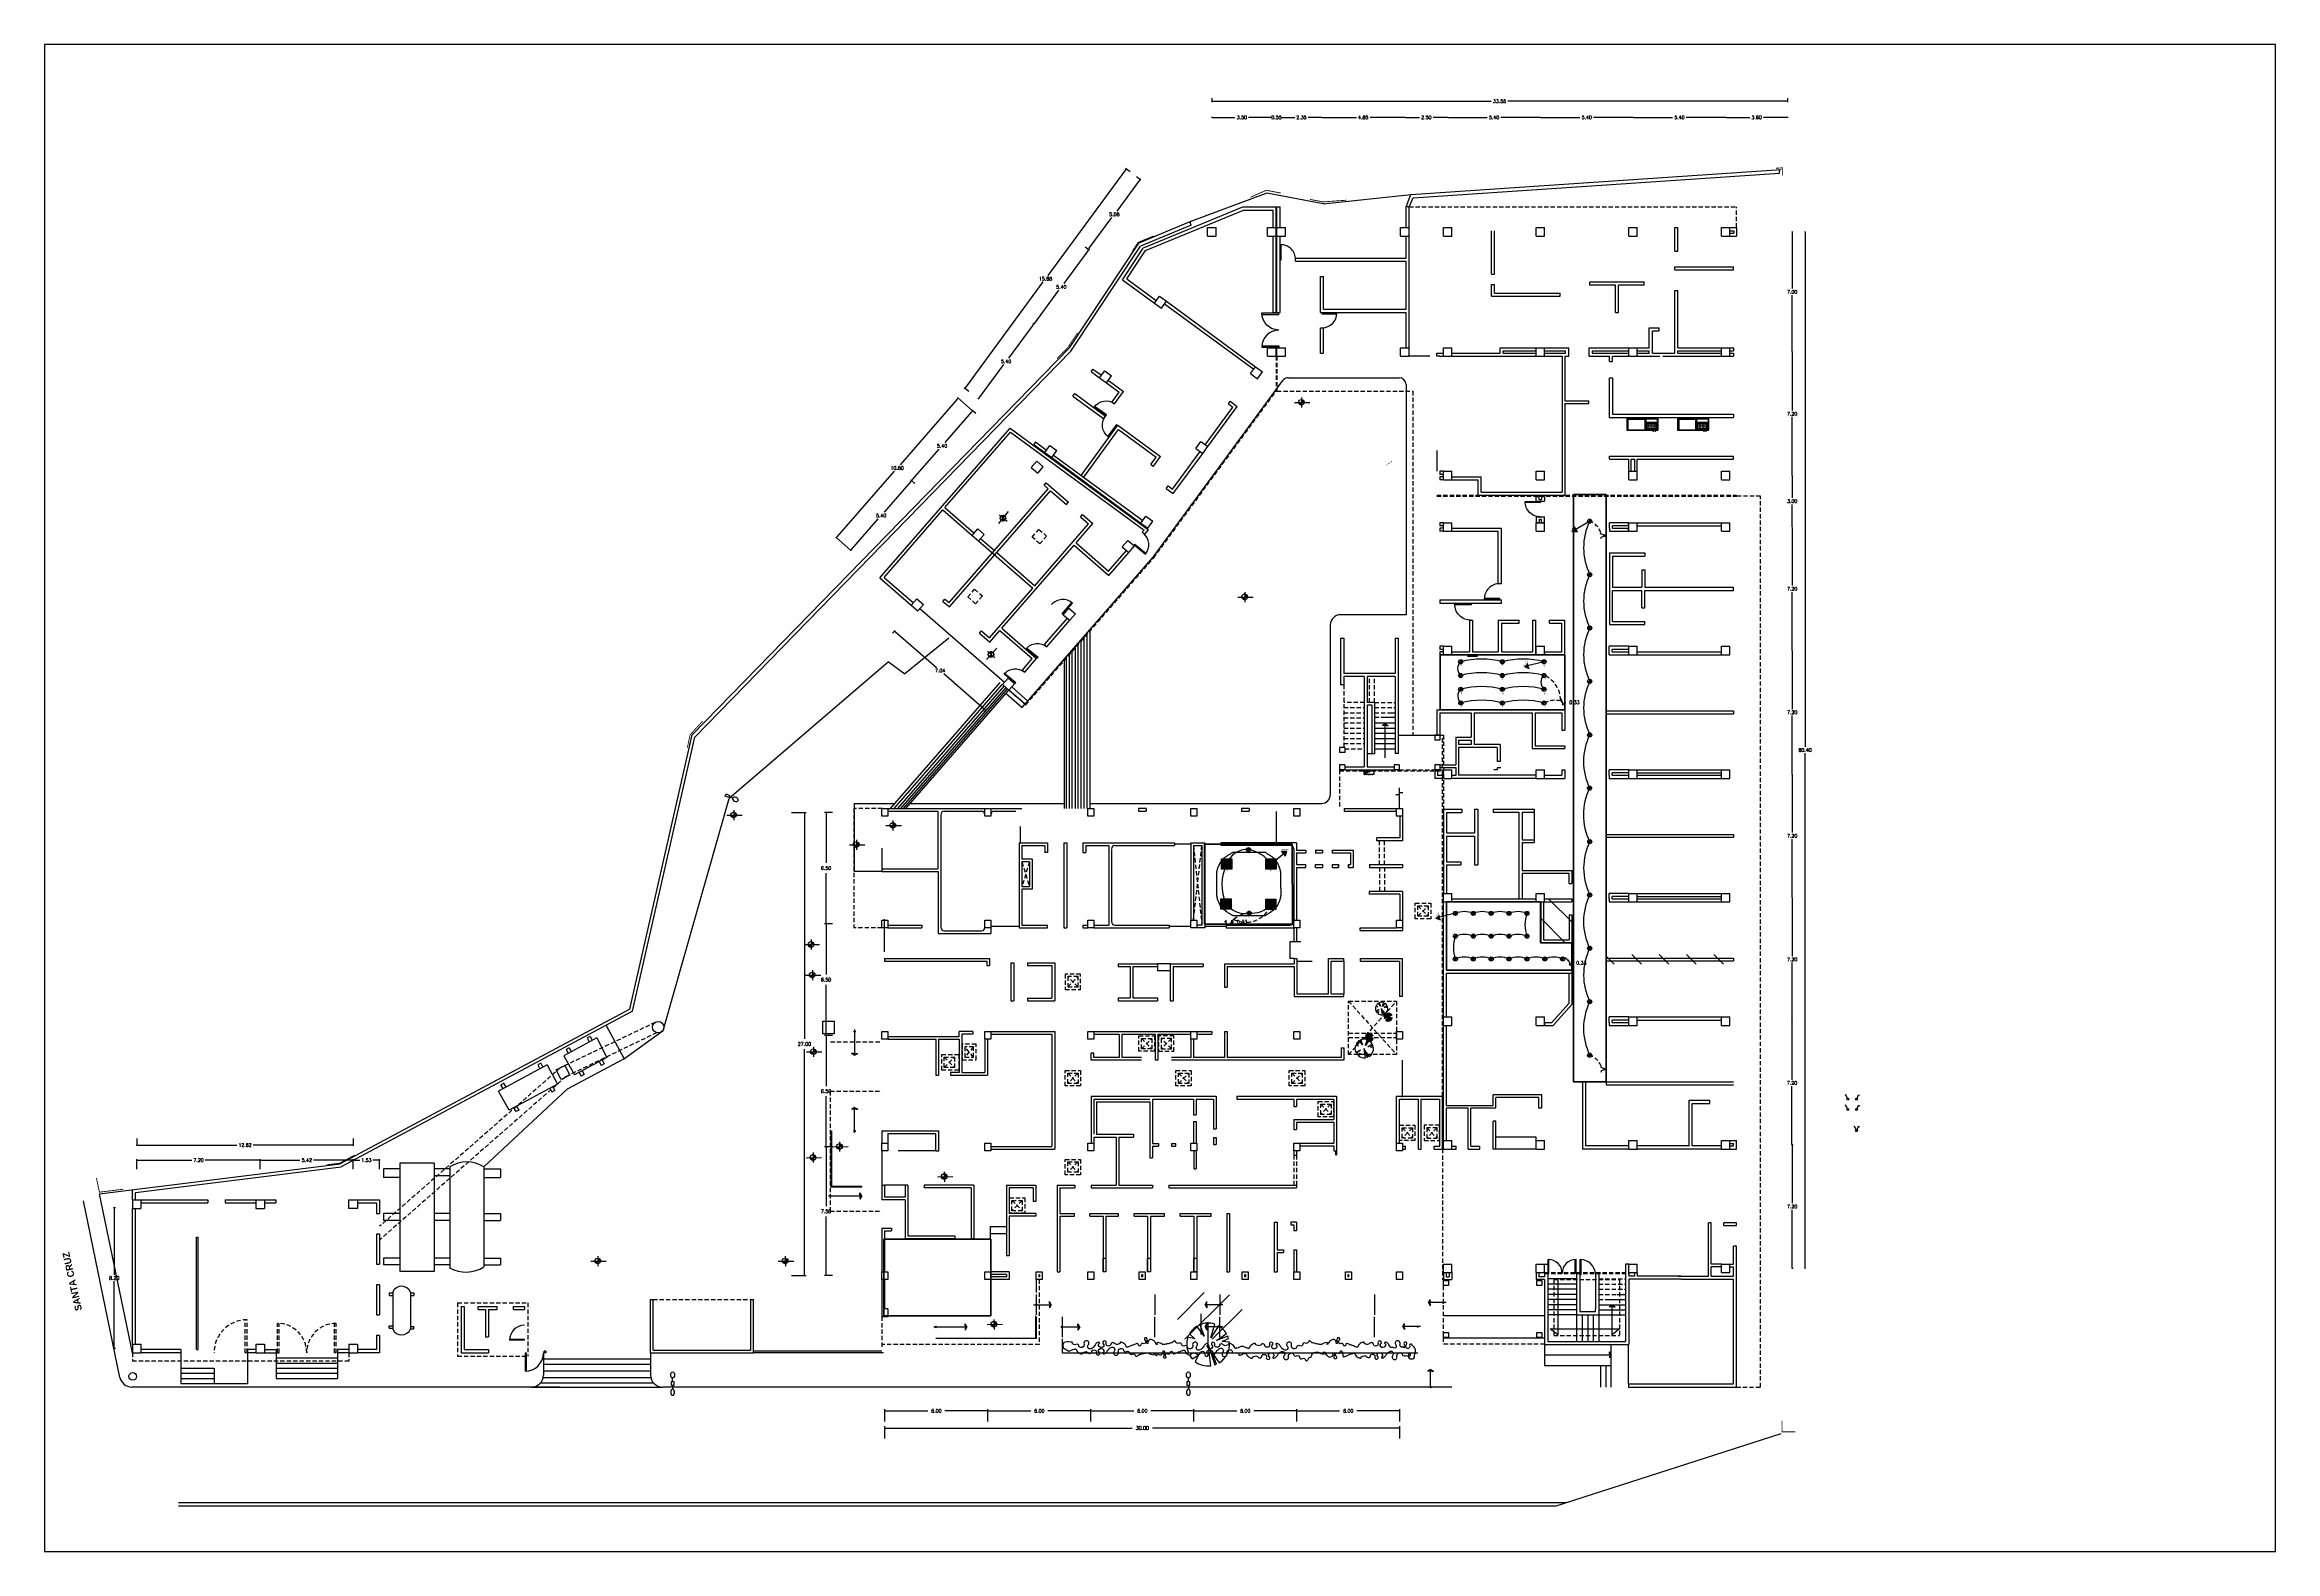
# Model space of a CAD drawing. Extents: x 0 to 130, y 0 to 88.
import ezdxf

# ---------------------------------------------------------------- set-up
doc = ezdxf.new("R2010")
doc.units = 0
doc.header["$MEASUREMENT"] = 0
doc.linetypes.add('HIDDEN', pattern=[0.375, 0.25, -0.125])
doc.layers.get('0').update_dxf_attribs({"color": 2, "linetype": 'CONTINUOUS'})
doc.layers.get('DEFPOINTS').update_dxf_attribs({"linetype": 'CONTINUOUS'})
for name, color, linetype in [('AHURADO', 15, 'CONTINUOUS'), ('COL', 6, 'CONTINUOUS'), ('COTAS', 1, 'CONTINUOUS'), ('DLXISO', 7, 'CONTINUOUS'), ('DLXSCENE', 7, 'CONTINUOUS'), ('DOOR', 2, 'CONTINUOUS'), ('DOORS', 7, 'CONTINUOUS'), ('elec circuit', 130, 'CONTINUOUS'), ('furniture', 1, 'CONTINUOUS'), ('garden', 1, 'CONTINUOUS'), ('Lighting design', 3, 'CONTINUOUS'), ('Lightning', 3, 'CONTINUOUS'), ('MUEBLES', 1, 'CONTINUOUS'), ('OEX', 15, 'CONTINUOUS'), ('PIE', 1, 'CONTINUOUS'), ('PISOS', 15, 'CONTINUOUS'), ('PROY', 1, 'HIDDEN'), ('PUER', 2, 'CONTINUOUS'), ('PUERTAS', 2, 'CONTINUOUS'), ('switches', 2, 'CONTINUOUS'), ('VOLADO', 15, 'HIDDEN'), ('WALLS', 5, 'CONTINUOUS'), ('Wire', 2, 'CONTINUOUS'), ('wiring design', 2, 'CONTINUOUS')]:
    doc.layers.add(name, color=color, linetype=linetype)
doc.layers.get('DOOR').off()
doc.layers.get('DOORS').off()
doc.layers.get('furniture').off()
doc.styles.add('BOLD', font='BOLD.SHX', dxfattribs={"height": 0.2})
doc.styles.add('CITB', font='arial.ttf')
doc.styles.add('ROMANS', font='romans.shx', dxfattribs={"height": 0.2})
doc.dimstyles.new('COTA', dxfattribs={"dimtxt": 0.2, "dimasz": 0.08, "dimexe": 0.05, "dimexo": 0.05, "dimgap": 0.09, "dimtad": 0, "dimtih": 1, "dimtoh": 1, "dimzin": 0, "dimdsep": 46, "dimtxsty": 'ROMANS', "dimblk": 'DOT', "dimblk1": 'DOT', "dimblk2": 'DOT', "dimsah": 1, "dimcen": 0.09, "dimclrt": 2, "dimadec": 0, "dimazin": 0, "dimtfac": 1, "dimtix": 1, "dimtofl": 0, "dimtmove": 2, "dimatfit": 3, "dimldrblk": 'DOT', "dimfxl": 1, "dimtolj": 1, "dimtzin": 0, "dimarcsym": 0})
doc.dimstyles.new('ROMANS', dxfattribs={"dimtxt": 0.18, "dimasz": 0.18, "dimexe": 0.18, "dimexo": 0.0625, "dimgap": 0.09, "dimtad": 0, "dimtih": 1, "dimtoh": 1, "dimdec": 4, "dimzin": 0, "dimdsep": 46, "dimtxsty": 'Standard', "dimcen": 0.09, "dimadec": 0, "dimazin": 0, "dimtfac": 1, "dimtdec": 4, "dimtofl": 0, "dimtmove": 0, "dimatfit": 3, "dimfxl": 1, "dimtolj": 1, "dimtzin": 0, "dimarcsym": 0})

# ---------------------------------------------------------------- blocks, each defined once
blk = doc.blocks.new('_DOT')
at = {"color": 0, "linetype": 'ByBlock'}
blk.add_line((-0.5, 0), (-1, 0), dxfattribs=at)
at = {"color": 0, "linetype": 'ByBlock', "const_width": 0.5}
blk.add_lwpolyline([(-0.25, 0, 1), (0.25, 0, 1)], format="xyb", close=True, dxfattribs=at)
blk = doc.blocks.new('*D72')
at = {"layer": 'COTAS', "color": 1, "lineweight": -2, "transparency": 16777216}
for p, q in [((48.97, 7.57), (48.97, 8.29)), ((49.02, 8.19), (51.47, 8.19)), ((54.92, 8.19), (52.47, 8.19)), ((54.97, 7.57), (54.97, 8.29))]:
    blk.add_line(p, q, dxfattribs=at)
at = {"layer": 'DEFPOINTS', "color": 0, "transparency": 16777216}
for p in [(54.97, 8.19), (48.97, 7.47), (54.97, 7.47)]:
    blk.add_point(p, dxfattribs=at)
at = {"layer": 'COTAS', "color": 1, "lineweight": -2, "transparency": 16777216, "xscale": 0.05, "yscale": 0.05, "zscale": 0.05, "rotation": 180}
blk.add_blockref('_DOT', (48.97, 8.19), dxfattribs=at)
at = {"layer": 'COTAS', "color": 1, "lineweight": -2, "transparency": 16777216, "xscale": 0.05, "yscale": 0.05, "zscale": 0.05}
blk.add_blockref('_DOT', (54.97, 8.19), dxfattribs=at)
at = {"layer": 'COTAS', "color": 2, "transparency": 16777216, "insert": (51.97, 8.19), "char_height": 0.2, "attachment_point": 5, "style": 'ROMANS'}
blk.add_mtext('\\A1;6.00', dxfattribs=at)
blk = doc.blocks.new('*D71')
at = {"layer": 'COTAS', "color": 1, "lineweight": -2, "transparency": 16777216}
for p, q in [((48.97, 6.57), (48.97, 7.29)), ((49.02, 7.19), (63.37, 7.19)), ((78.92, 7.19), (64.57, 7.19)), ((78.97, 6.57), (78.97, 7.29))]:
    blk.add_line(p, q, dxfattribs=at)
at = {"layer": 'DEFPOINTS', "color": 0, "transparency": 16777216}
for p in [(78.97, 7.19), (48.97, 6.47), (78.97, 6.47)]:
    blk.add_point(p, dxfattribs=at)
at = {"layer": 'COTAS', "color": 1, "lineweight": -2, "transparency": 16777216, "xscale": 0.05, "yscale": 0.05, "zscale": 0.05, "rotation": 180}
blk.add_blockref('_DOT', (48.97, 7.19), dxfattribs=at)
at = {"layer": 'COTAS', "color": 1, "lineweight": -2, "transparency": 16777216, "xscale": 0.05, "yscale": 0.05, "zscale": 0.05}
blk.add_blockref('_DOT', (78.97, 7.19), dxfattribs=at)
at = {"layer": 'COTAS', "color": 2, "transparency": 16777216, "insert": (63.97, 7.19), "char_height": 0.2, "attachment_point": 5, "style": 'ROMANS'}
blk.add_mtext('\\A1;30.00', dxfattribs=at)
blk = doc.blocks.new('DOT')
at = {"color": 0, "linetype": 'ByBlock'}
blk.add_line((-0.5, 0), (-1, 0), dxfattribs=at)
blk.add_lwpolyline([(-0.25, 0, 0.5, 0.5, 1), (0.25, 0, 0.5, 0.5, 1)], format="xyseb", close=True, dxfattribs=at)
blk = doc.blocks.new('*D70')
at = {"layer": 'COTAS', "color": 0, "lineweight": -2, "transparency": 16777216}
for p, q in [((49.43, 53.52), (49.56, 53.67)), ((49.59, 53.58), (51.97, 51.52)), ((54.78, 49.07), (52.41, 51.14)), ((54.74, 48.9), (54.88, 49.06))]:
    blk.add_line(p, q, dxfattribs=at)
at = {"layer": 'DEFPOINTS', "color": 0, "transparency": 16777216}
for p in [(49.4, 53.48), (49.53, 53.64), (54.71, 48.86)]:
    blk.add_point(p, dxfattribs=at)
at = {"layer": 'COTAS', "color": 0, "lineweight": -2, "transparency": 16777216, "xscale": 0.08, "yscale": 0.08, "zscale": 0.08}
for p, rotation in [((49.53, 53.64), 139), ((54.84, 49.02), 319)]:
    blk.add_blockref('DOT', p, dxfattribs=dict(at, rotation=rotation))
at = {"layer": 'COTAS', "color": 2, "transparency": 16777216, "insert": (52.19, 51.33), "char_height": 0.2, "attachment_point": 5, "style": 'ROMANS'}
blk.add_mtext('\\A1;7.04', dxfattribs=at)
blk = doc.blocks.new('*D69')
at = {"layer": 'COTAS', "color": 0, "lineweight": -2, "transparency": 16777216}
for p, q in [((50.49, 62.43), (50.49, 62.44)), ((50.47, 62.35), (48.92, 60.56)), ((47.03, 58.39), (48.58, 60.18)), ((46.95, 58.36), (46.94, 58.37))]:
    blk.add_line(p, q, dxfattribs=at)
at = {"layer": 'DEFPOINTS', "color": 0, "transparency": 16777216}
for p in [(50.53, 62.4), (46.98, 58.33), (46.99, 58.33)]:
    blk.add_point(p, dxfattribs=at)
at = {"layer": 'COTAS', "color": 0, "lineweight": -2, "transparency": 16777216, "xscale": 0.08, "yscale": 0.08, "zscale": 0.08}
for p, rotation in [((50.52, 62.41), 48.96057272713217), ((46.98, 58.33), 228.9605727271321)]:
    blk.add_blockref('DOT', p, dxfattribs=dict(at, rotation=rotation))
at = {"layer": 'COTAS', "color": 2, "transparency": 16777216, "insert": (48.75, 60.37), "char_height": 0.2, "attachment_point": 5, "style": 'ROMANS'}
blk.add_mtext('\\A1;5.40', dxfattribs=at)
blk = doc.blocks.new('*D68')
at = {"layer": 'COTAS', "color": 0, "lineweight": -2, "transparency": 16777216}
for p, q in [((53.18, 67.15), (49.85, 63.33)), ((54.08, 66.47), (53.19, 67.24)), ((46.19, 59.12), (49.52, 62.95)), ((46.99, 58.32), (46.1, 59.1))]:
    blk.add_line(p, q, dxfattribs=at)
at = {"layer": 'DEFPOINTS', "color": 0, "transparency": 16777216}
for p in [(54.12, 66.44), (46.14, 59.06), (47.03, 58.29)]:
    blk.add_point(p, dxfattribs=at)
at = {"layer": 'COTAS', "color": 0, "lineweight": -2, "transparency": 16777216, "xscale": 0.08, "yscale": 0.08, "zscale": 0.08}
for p, rotation in [((53.23, 67.21), 48.96057272713441), ((46.14, 59.06), 228.9605727271344)]:
    blk.add_blockref('DOT', p, dxfattribs=dict(at, rotation=rotation))
at = {"layer": 'COTAS', "color": 2, "transparency": 16777216, "insert": (49.68, 63.14), "char_height": 0.2, "attachment_point": 5, "style": 'ROMANS'}
blk.add_mtext('\\A1;10.80', dxfattribs=at)
blk = doc.blocks.new('*D74')
at = {"layer": 'COTAS', "color": 1, "lineweight": -2, "transparency": 16777216}
for p, q in [((45.92, 30.07), (45.44, 30.07)), ((45.54, 30.02), (45.54, 27.12)), ((45.54, 23.62), (45.54, 26.52)), ((45.92, 23.57), (45.44, 23.57))]:
    blk.add_line(p, q, dxfattribs=at)
at = {"layer": 'DEFPOINTS', "color": 0, "transparency": 16777216}
for p in [(46.02, 30.07), (45.54, 23.57), (46.02, 23.57)]:
    blk.add_point(p, dxfattribs=at)
at = {"layer": 'COTAS', "color": 1, "lineweight": -2, "transparency": 16777216, "xscale": 0.05, "yscale": 0.05, "zscale": 0.05}
for p, rotation in [((45.54, 30.07), 90), ((45.54, 23.57), 270)]:
    blk.add_blockref('_DOT', p, dxfattribs=dict(at, rotation=rotation))
at = {"layer": 'COTAS', "color": 2, "transparency": 16777216, "insert": (45.54, 26.82), "char_height": 0.2, "attachment_point": 5, "style": 'ROMANS'}
blk.add_mtext('\\A1;6.50', dxfattribs=at)
blk = doc.blocks.new('*D73')
at = {"layer": 'COTAS', "color": 1, "lineweight": -2, "transparency": 16777216}
for p, q in [((43.52, 43.07), (44.38, 43.07)), ((44.28, 43.02), (44.28, 29.87)), ((44.28, 16.12), (44.28, 29.27)), ((43.52, 16.07), (44.38, 16.07))]:
    blk.add_line(p, q, dxfattribs=at)
at = {"layer": 'DEFPOINTS', "color": 0, "transparency": 16777216}
for p in [(43.42, 43.07), (43.42, 16.07), (44.28, 16.07)]:
    blk.add_point(p, dxfattribs=at)
at = {"layer": 'COTAS', "color": 1, "lineweight": -2, "transparency": 16777216, "xscale": 0.05, "yscale": 0.05, "zscale": 0.05}
for p, rotation in [((44.28, 43.07), 90), ((44.28, 16.07), 270)]:
    blk.add_blockref('_DOT', p, dxfattribs=dict(at, rotation=rotation))
at = {"layer": 'COTAS', "color": 2, "transparency": 16777216, "insert": (44.28, 29.57), "char_height": 0.2, "attachment_point": 5, "style": 'ROMANS'}
blk.add_mtext('\\A1;27.00', dxfattribs=at)
blk = doc.blocks.new('*D75')
at = {"layer": 'COTAS', "color": 1, "lineweight": -2, "transparency": 16777216}
for p, q in [((45.92, 23.57), (45.44, 23.57)), ((45.54, 23.52), (45.54, 20.12)), ((45.54, 16.12), (45.54, 19.52)), ((45.92, 16.07), (45.44, 16.07))]:
    blk.add_line(p, q, dxfattribs=at)
at = {"layer": 'DEFPOINTS', "color": 0, "transparency": 16777216}
for p in [(46.02, 23.57), (45.54, 16.07), (46.02, 16.07)]:
    blk.add_point(p, dxfattribs=at)
at = {"layer": 'COTAS', "color": 1, "lineweight": -2, "transparency": 16777216, "xscale": 0.05, "yscale": 0.05, "zscale": 0.05}
for p, rotation in [((45.54, 23.57), 90), ((45.54, 16.07), 270)]:
    blk.add_blockref('_DOT', p, dxfattribs=dict(at, rotation=rotation))
at = {"layer": 'COTAS', "color": 2, "transparency": 16777216, "insert": (45.54, 19.82), "char_height": 0.2, "attachment_point": 5, "style": 'ROMANS'}
blk.add_mtext('\\A1;7.50', dxfattribs=at)
blk = doc.blocks.new('*D76')
at = {"layer": 'COTAS', "color": 1, "lineweight": -2, "transparency": 16777216}
for p, q in [((45.92, 43.07), (45.44, 43.07)), ((45.54, 43.02), (45.54, 40.12)), ((45.54, 36.62), (45.54, 39.52)), ((45.92, 36.57), (45.44, 36.57))]:
    blk.add_line(p, q, dxfattribs=at)
at = {"layer": 'DEFPOINTS', "color": 0, "transparency": 16777216}
for p in [(46.02, 43.07), (45.54, 36.57), (46.02, 36.57)]:
    blk.add_point(p, dxfattribs=at)
at = {"layer": 'COTAS', "color": 1, "lineweight": -2, "transparency": 16777216, "xscale": 0.05, "yscale": 0.05, "zscale": 0.05}
for p, rotation in [((45.54, 43.07), 90), ((45.54, 36.57), 270)]:
    blk.add_blockref('_DOT', p, dxfattribs=dict(at, rotation=rotation))
at = {"layer": 'COTAS', "color": 2, "transparency": 16777216, "insert": (45.54, 39.82), "char_height": 0.2, "attachment_point": 5, "style": 'ROMANS'}
blk.add_mtext('\\A1;6.50', dxfattribs=at)
blk = doc.blocks.new('*D77')
at = {"layer": 'COTAS', "color": 1, "lineweight": -2, "transparency": 16777216}
for p, q in [((45.92, 36.57), (45.44, 36.57)), ((45.54, 36.52), (45.54, 33.62)), ((45.54, 30.12), (45.54, 33.02)), ((45.92, 30.07), (45.44, 30.07))]:
    blk.add_line(p, q, dxfattribs=at)
at = {"layer": 'DEFPOINTS', "color": 0, "transparency": 16777216}
for p in [(46.02, 36.57), (45.54, 30.07), (46.02, 30.07)]:
    blk.add_point(p, dxfattribs=at)
at = {"layer": 'COTAS', "color": 1, "lineweight": -2, "transparency": 16777216, "xscale": 0.05, "yscale": 0.05, "zscale": 0.05}
for p, rotation in [((45.54, 36.57), 90), ((45.54, 30.07), 270)]:
    blk.add_blockref('_DOT', p, dxfattribs=dict(at, rotation=rotation))
at = {"layer": 'COTAS', "color": 2, "transparency": 16777216, "insert": (45.54, 33.32), "char_height": 0.2, "attachment_point": 5, "style": 'ROMANS'}
blk.add_mtext('\\A1;6.50', dxfattribs=at)
blk = doc.blocks.new('*D78')
at = {"layer": 'COTAS', "color": 0, "lineweight": -2, "transparency": 16777216}
for p, q in [((101.79, 59.7), (101.79, 59.7)), ((101.84, 59.62), (101.84, 56.29)), ((101.84, 52.58), (101.84, 55.91)), ((101.79, 52.5), (101.79, 52.5))]:
    blk.add_line(p, q, dxfattribs=at)
at = {"layer": 'DEFPOINTS', "color": 0, "transparency": 16777216}
for p in [(101.84, 59.7), (101.84, 52.5), (101.84, 52.5)]:
    blk.add_point(p, dxfattribs=at)
at = {"layer": 'COTAS', "color": 0, "lineweight": -2, "transparency": 16777216, "xscale": 0.08, "yscale": 0.08, "zscale": 0.08}
for p, rotation in [((101.84, 59.7), 90), ((101.84, 52.5), 270)]:
    blk.add_blockref('DOT', p, dxfattribs=dict(at, rotation=rotation))
at = {"layer": 'COTAS', "color": 2, "transparency": 16777216, "insert": (101.84, 56.1), "char_height": 0.2, "attachment_point": 5, "style": 'ROMANS'}
blk.add_mtext('\\A1;7.20', dxfattribs=at)
blk = doc.blocks.new('*D79')
at = {"layer": 'COTAS', "color": 0, "lineweight": -2, "transparency": 16777216}
for p, q in [((101.79, 30.9), (101.78, 30.9)), ((101.83, 30.82), (101.83, 27.49)), ((101.83, 23.78), (101.83, 27.11)), ((101.79, 23.7), (101.78, 23.7))]:
    blk.add_line(p, q, dxfattribs=at)
at = {"layer": 'DEFPOINTS', "color": 0, "transparency": 16777216}
for p in [(101.84, 30.9), (101.83, 23.7), (101.84, 23.7)]:
    blk.add_point(p, dxfattribs=at)
at = {"layer": 'COTAS', "color": 0, "lineweight": -2, "transparency": 16777216, "xscale": 0.08, "yscale": 0.08, "zscale": 0.08}
for p, rotation in [((101.83, 30.9), 90), ((101.83, 23.7), 270)]:
    blk.add_blockref('DOT', p, dxfattribs=dict(at, rotation=rotation))
at = {"layer": 'COTAS', "color": 2, "transparency": 16777216, "insert": (101.83, 27.3), "char_height": 0.2, "attachment_point": 5, "style": 'ROMANS'}
blk.add_mtext('\\A1;7.20', dxfattribs=at)
blk = doc.blocks.new('*D80')
at = {"layer": 'COTAS', "color": 1, "lineweight": -2, "transparency": 16777216}
for p, q in [((60.97, 7.57), (60.97, 8.29)), ((61.02, 8.19), (63.47, 8.19)), ((66.92, 8.19), (64.47, 8.19)), ((66.97, 7.57), (66.97, 8.29))]:
    blk.add_line(p, q, dxfattribs=at)
at = {"layer": 'DEFPOINTS', "color": 0, "transparency": 16777216}
for p in [(66.97, 8.19), (60.97, 7.47), (66.97, 7.47)]:
    blk.add_point(p, dxfattribs=at)
at = {"layer": 'COTAS', "color": 1, "lineweight": -2, "transparency": 16777216, "xscale": 0.05, "yscale": 0.05, "zscale": 0.05, "rotation": 180}
blk.add_blockref('_DOT', (60.97, 8.19), dxfattribs=at)
at = {"layer": 'COTAS', "color": 1, "lineweight": -2, "transparency": 16777216, "xscale": 0.05, "yscale": 0.05, "zscale": 0.05}
blk.add_blockref('_DOT', (66.97, 8.19), dxfattribs=at)
at = {"layer": 'COTAS', "color": 2, "transparency": 16777216, "insert": (63.97, 8.19), "char_height": 0.2, "attachment_point": 5, "style": 'ROMANS'}
blk.add_mtext('\\A1;6.00', dxfattribs=at)
blk = doc.blocks.new('*D81')
at = {"layer": 'COTAS', "color": 1, "lineweight": -2, "transparency": 16777216}
for p, q in [((54.97, 7.57), (54.97, 8.29)), ((55.02, 8.19), (57.47, 8.19)), ((60.92, 8.19), (58.47, 8.19)), ((60.97, 7.57), (60.97, 8.29))]:
    blk.add_line(p, q, dxfattribs=at)
at = {"layer": 'DEFPOINTS', "color": 0, "transparency": 16777216}
for p in [(54.97, 8.19), (54.97, 7.47), (60.97, 7.47)]:
    blk.add_point(p, dxfattribs=at)
at = {"layer": 'COTAS', "color": 1, "lineweight": -2, "transparency": 16777216, "xscale": 0.05, "yscale": 0.05, "zscale": 0.05, "rotation": 180}
blk.add_blockref('_DOT', (54.97, 8.19), dxfattribs=at)
at = {"layer": 'COTAS', "color": 1, "lineweight": -2, "transparency": 16777216, "xscale": 0.05, "yscale": 0.05, "zscale": 0.05}
blk.add_blockref('_DOT', (60.97, 8.19), dxfattribs=at)
at = {"layer": 'COTAS', "color": 2, "transparency": 16777216, "insert": (57.97, 8.19), "char_height": 0.2, "attachment_point": 5, "style": 'ROMANS'}
blk.add_mtext('\\A1;6.00', dxfattribs=at)
blk = doc.blocks.new('*D82')
at = {"layer": 'COTAS', "color": 1, "lineweight": -2, "transparency": 16777216}
for p, q in [((72.97, 7.57), (72.97, 8.29)), ((73.02, 8.19), (75.47, 8.19)), ((78.92, 8.19), (76.47, 8.19)), ((78.97, 7.57), (78.97, 8.29))]:
    blk.add_line(p, q, dxfattribs=at)
at = {"layer": 'DEFPOINTS', "color": 0, "transparency": 16777216}
for p in [(78.97, 8.19), (72.97, 7.47), (78.97, 7.47)]:
    blk.add_point(p, dxfattribs=at)
at = {"layer": 'COTAS', "color": 1, "lineweight": -2, "transparency": 16777216, "xscale": 0.05, "yscale": 0.05, "zscale": 0.05, "rotation": 180}
blk.add_blockref('_DOT', (72.97, 8.19), dxfattribs=at)
at = {"layer": 'COTAS', "color": 1, "lineweight": -2, "transparency": 16777216, "xscale": 0.05, "yscale": 0.05, "zscale": 0.05}
blk.add_blockref('_DOT', (78.97, 8.19), dxfattribs=at)
at = {"layer": 'COTAS', "color": 2, "transparency": 16777216, "insert": (75.97, 8.19), "char_height": 0.2, "attachment_point": 5, "style": 'ROMANS'}
blk.add_mtext('\\A1;6.00', dxfattribs=at)
blk = doc.blocks.new('*D83')
at = {"layer": 'COTAS', "color": 1, "lineweight": -2, "transparency": 16777216}
for p, q in [((66.97, 7.57), (66.97, 8.29)), ((67.02, 8.19), (69.47, 8.19)), ((72.92, 8.19), (70.47, 8.19)), ((72.97, 7.57), (72.97, 8.29))]:
    blk.add_line(p, q, dxfattribs=at)
at = {"layer": 'DEFPOINTS', "color": 0, "transparency": 16777216}
for p in [(66.97, 8.19), (66.97, 7.47), (72.97, 7.47)]:
    blk.add_point(p, dxfattribs=at)
at = {"layer": 'COTAS', "color": 1, "lineweight": -2, "transparency": 16777216, "xscale": 0.05, "yscale": 0.05, "zscale": 0.05, "rotation": 180}
blk.add_blockref('_DOT', (66.97, 8.19), dxfattribs=at)
at = {"layer": 'COTAS', "color": 1, "lineweight": -2, "transparency": 16777216, "xscale": 0.05, "yscale": 0.05, "zscale": 0.05}
blk.add_blockref('_DOT', (72.97, 8.19), dxfattribs=at)
at = {"layer": 'COTAS', "color": 2, "transparency": 16777216, "insert": (69.97, 8.19), "char_height": 0.2, "attachment_point": 5, "style": 'ROMANS'}
blk.add_mtext('\\A1;6.00', dxfattribs=at)
blk = doc.blocks.new('*D84')
at = {"layer": 'COTAS', "color": 0, "lineweight": -2, "transparency": 16777216}
for p, q in [((101.84, 23.62), (101.84, 20.29)), ((101.88, 23.7), (101.89, 23.7)), ((101.84, 16.58), (101.84, 19.91)), ((101.88, 16.5), (101.89, 16.5))]:
    blk.add_line(p, q, dxfattribs=at)
at = {"layer": 'DEFPOINTS', "color": 0, "transparency": 16777216}
for p in [(101.83, 23.7), (101.83, 16.5), (101.84, 16.5)]:
    blk.add_point(p, dxfattribs=at)
at = {"layer": 'COTAS', "color": 0, "lineweight": -2, "transparency": 16777216, "xscale": 0.08, "yscale": 0.08, "zscale": 0.08}
for p, rotation in [((101.84, 23.7), 90), ((101.84, 16.5), 270)]:
    blk.add_blockref('DOT', p, dxfattribs=dict(at, rotation=rotation))
at = {"layer": 'COTAS', "color": 2, "transparency": 16777216, "insert": (101.84, 20.1), "char_height": 0.2, "attachment_point": 5, "style": 'ROMANS'}
blk.add_mtext('\\A1;7.20', dxfattribs=at)
blk = doc.blocks.new('PUERTA90')
at = {"layer": 'PUERTAS'}
blk.add_lwpolyline([(-0.9, 0.9), (-0.9, 0), (-0.85, 0), (-0.85, 0.9)], close=True, dxfattribs=at)
blk.add_arc((-0.875, 0.025), 0.875, 358.36342, 91.63658, dxfattribs=at)
blk = doc.blocks.new('*D85')
at = {"layer": 'COTAS', "color": 0, "lineweight": -2, "transparency": 16777216}
for p, q in [((101.79, 45.3), (101.79, 45.3)), ((101.84, 45.22), (101.84, 41.89)), ((101.84, 38.18), (101.84, 41.51)), ((101.79, 38.1), (101.79, 38.1))]:
    blk.add_line(p, q, dxfattribs=at)
at = {"layer": 'DEFPOINTS', "color": 0, "transparency": 16777216}
for p in [(101.84, 45.3), (101.84, 38.1), (101.84, 38.1)]:
    blk.add_point(p, dxfattribs=at)
at = {"layer": 'COTAS', "color": 0, "lineweight": -2, "transparency": 16777216, "xscale": 0.08, "yscale": 0.08, "zscale": 0.08}
for p, rotation in [((101.84, 45.3), 90), ((101.84, 38.1), 270)]:
    blk.add_blockref('DOT', p, dxfattribs=dict(at, rotation=rotation))
at = {"layer": 'COTAS', "color": 2, "transparency": 16777216, "insert": (101.84, 41.7), "char_height": 0.2, "attachment_point": 5, "style": 'ROMANS'}
blk.add_mtext('\\A1;7.20', dxfattribs=at)
blk = doc.blocks.new('*D86')
at = {"layer": 'COTAS', "color": 0, "lineweight": -2, "transparency": 16777216}
for p, q in [((101.79, 38.1), (101.79, 38.1)), ((101.84, 38.02), (101.84, 34.69)), ((101.84, 30.98), (101.84, 34.31)), ((101.79, 30.9), (101.79, 30.9))]:
    blk.add_line(p, q, dxfattribs=at)
at = {"layer": 'DEFPOINTS', "color": 0, "transparency": 16777216}
for p in [(101.84, 38.1), (101.84, 30.9), (101.84, 30.9)]:
    blk.add_point(p, dxfattribs=at)
at = {"layer": 'COTAS', "color": 0, "lineweight": -2, "transparency": 16777216, "xscale": 0.08, "yscale": 0.08, "zscale": 0.08}
for p, rotation in [((101.84, 38.1), 90), ((101.84, 30.9), 270)]:
    blk.add_blockref('DOT', p, dxfattribs=dict(at, rotation=rotation))
at = {"layer": 'COTAS', "color": 2, "transparency": 16777216, "insert": (101.84, 34.5), "char_height": 0.2, "attachment_point": 5, "style": 'ROMANS'}
blk.add_mtext('\\A1;7.20', dxfattribs=at)
blk = doc.blocks.new('*D87')
at = {"layer": 'COTAS', "color": 0, "lineweight": -2, "transparency": 16777216}
for p, q in [((101.79, 52.5), (101.79, 52.5)), ((101.84, 52.42), (101.84, 49.09)), ((101.84, 45.38), (101.84, 48.71)), ((101.79, 45.3), (101.79, 45.3))]:
    blk.add_line(p, q, dxfattribs=at)
at = {"layer": 'DEFPOINTS', "color": 0, "transparency": 16777216}
for p in [(101.84, 52.5), (101.84, 45.3), (101.84, 45.3)]:
    blk.add_point(p, dxfattribs=at)
at = {"layer": 'COTAS', "color": 0, "lineweight": -2, "transparency": 16777216, "xscale": 0.08, "yscale": 0.08, "zscale": 0.08}
for p, rotation in [((101.84, 52.5), 90), ((101.84, 45.3), 270)]:
    blk.add_blockref('DOT', p, dxfattribs=dict(at, rotation=rotation))
at = {"layer": 'COTAS', "color": 2, "transparency": 16777216, "insert": (101.84, 48.9), "char_height": 0.2, "attachment_point": 5, "style": 'ROMANS'}
blk.add_mtext('\\A1;7.20', dxfattribs=at)
blk = doc.blocks.new('*D89')
at = {"layer": 'COTAS', "color": 0, "lineweight": -2, "transparency": 16777216}
for p, q in [((63.26, 80.4), (62.99, 80.6)), ((62.98, 80.51), (58.47, 74.36)), ((53.68, 67.83), (58.19, 73.98)), ((53.86, 67.6), (53.59, 67.8))]:
    blk.add_line(p, q, dxfattribs=at)
at = {"layer": 'DEFPOINTS', "color": 0, "transparency": 16777216}
for p in [(63.3, 80.37), (53.63, 67.77), (53.9, 67.57)]:
    blk.add_point(p, dxfattribs=at)
at = {"layer": 'COTAS', "color": 0, "lineweight": -2, "transparency": 16777216, "xscale": 0.08, "yscale": 0.08, "zscale": 0.08}
for p, rotation in [((63.03, 80.57), 53.72421441786171), ((53.63, 67.77), 233.7242144178616)]:
    blk.add_blockref('DOT', p, dxfattribs=dict(at, rotation=rotation))
at = {"layer": 'COTAS', "color": 2, "transparency": 16777216, "insert": (58.33, 74.17), "char_height": 0.2, "attachment_point": 5, "style": 'ROMANS'}
blk.add_mtext('\\A1;15.88', dxfattribs=at)
blk = doc.blocks.new('*D88')
at = {"layer": 'COTAS', "color": 0, "lineweight": -2, "transparency": 16777216}
for p, q in [((57.61, 71.55), (57.59, 71.56)), ((57.58, 71.47), (56.17, 69.54)), ((54.48, 67.24), (55.89, 69.16)), ((54.41, 67.19), (54.39, 67.21))]:
    blk.add_line(p, q, dxfattribs=at)
at = {"layer": 'DEFPOINTS', "color": 0, "transparency": 16777216}
for p in [(57.65, 71.52), (54.44, 67.18), (54.45, 67.16)]:
    blk.add_point(p, dxfattribs=at)
at = {"layer": 'COTAS', "color": 0, "lineweight": -2, "transparency": 16777216, "xscale": 0.08, "yscale": 0.08, "zscale": 0.08}
for p, rotation in [((57.63, 71.53), 53.72421441786019), ((54.44, 67.18), 233.7242144178602)]:
    blk.add_blockref('DOT', p, dxfattribs=dict(at, rotation=rotation))
at = {"layer": 'COTAS', "color": 2, "transparency": 16777216, "insert": (56.03, 69.35), "char_height": 0.2, "attachment_point": 5, "style": 'ROMANS'}
blk.add_mtext('\\A1;5.40', dxfattribs=at)
blk = doc.blocks.new('*D90')
at = {"layer": 'COTAS', "color": 0, "lineweight": -2, "transparency": 16777216}
for p, q in [((54.02, 66.41), (52.47, 64.62)), ((54.27, 66.31), (54.04, 66.5)), ((50.58, 62.46), (52.14, 64.24)), ((50.72, 62.23), (50.49, 62.43))]:
    blk.add_line(p, q, dxfattribs=at)
at = {"layer": 'DEFPOINTS', "color": 0, "transparency": 16777216}
for p in [(54.3, 66.27), (50.53, 62.4), (50.76, 62.2)]:
    blk.add_point(p, dxfattribs=at)
at = {"layer": 'COTAS', "color": 0, "lineweight": -2, "transparency": 16777216, "xscale": 0.08, "yscale": 0.08, "zscale": 0.08}
for p, rotation in [((54.08, 66.47), 48.96057272713161), ((50.53, 62.4), 228.9605727271316)]:
    blk.add_blockref('DOT', p, dxfattribs=dict(at, rotation=rotation))
at = {"layer": 'COTAS', "color": 2, "transparency": 16777216, "insert": (52.3, 64.43), "char_height": 0.2, "attachment_point": 5, "style": 'ROMANS'}
blk.add_mtext('\\A1;5.40', dxfattribs=at)
blk = doc.blocks.new('*D91')
at = {"layer": 'COTAS', "color": 0, "lineweight": -2, "transparency": 16777216}
for p, q in [((60.8, 75.8), (59.39, 73.88)), ((60.88, 75.85), (60.89, 75.84)), ((57.7, 71.58), (59.11, 73.5)), ((57.68, 71.49), (57.69, 71.49))]:
    blk.add_line(p, q, dxfattribs=at)
at = {"layer": 'DEFPOINTS', "color": 0, "transparency": 16777216}
for p in [(60.84, 75.88), (57.64, 71.52), (57.65, 71.52)]:
    blk.add_point(p, dxfattribs=at)
at = {"layer": 'COTAS', "color": 0, "lineweight": -2, "transparency": 16777216, "xscale": 0.08, "yscale": 0.08, "zscale": 0.08}
for p, rotation in [((60.84, 75.87), 53.72421441786019), ((57.65, 71.52), 233.7242144178602)]:
    blk.add_blockref('DOT', p, dxfattribs=dict(at, rotation=rotation))
at = {"layer": 'COTAS', "color": 2, "transparency": 16777216, "insert": (59.25, 73.69), "char_height": 0.2, "attachment_point": 5, "style": 'ROMANS'}
blk.add_mtext('\\A1;5.40', dxfattribs=at)
blk = doc.blocks.new('*D92')
at = {"layer": 'COTAS', "color": 0, "lineweight": -2, "transparency": 16777216}
for p, q in [((63.8, 79.91), (62.48, 78.11)), ((63.64, 80.12), (63.88, 79.94)), ((60.88, 75.94), (62.2, 77.73)), ((60.63, 76.02), (60.88, 75.85))]:
    blk.add_line(p, q, dxfattribs=at)
at = {"layer": 'DEFPOINTS', "color": 0, "transparency": 16777216}
for p in [(63.6, 80.15), (63.84, 79.97), (60.59, 76.05)]:
    blk.add_point(p, dxfattribs=at)
at = {"layer": 'COTAS', "color": 0, "lineweight": -2, "transparency": 16777216, "xscale": 0.08, "yscale": 0.08, "zscale": 0.08}
for p, rotation in [((63.84, 79.97), 53.72421441786187), ((60.84, 75.88), 233.7242144178619)]:
    blk.add_blockref('DOT', p, dxfattribs=dict(at, rotation=rotation))
at = {"layer": 'COTAS', "color": 2, "transparency": 16777216, "insert": (62.34, 77.92), "char_height": 0.2, "attachment_point": 5, "style": 'ROMANS'}
blk.add_mtext('\\A1;5.08', dxfattribs=at)
blk = doc.blocks.new('P')
at = {"layer": 'PUER'}
for p, q in [((0.87, 0), (0, 0)), ((0, -0.07), (0, 0)), ((0.87, -0.07), (0, -0.07))]:
    blk.add_line(p, q, dxfattribs=at)
blk.add_arc((0, 0), 0.869, 270, 360, dxfattribs=at)
blk = doc.blocks.new('*D93')
at = {"layer": 'COTAS', "color": 0, "lineweight": -2, "transparency": 16777216}
for p, q in [((101.84, 69.82), (101.84, 66.49)), ((101.89, 69.9), (101.89, 69.9)), ((101.84, 62.78), (101.84, 66.11)), ((101.89, 62.7), (101.89, 62.7))]:
    blk.add_line(p, q, dxfattribs=at)
at = {"layer": 'DEFPOINTS', "color": 0, "transparency": 16777216}
for p in [(101.84, 69.9), (101.84, 62.7), (101.84, 62.7)]:
    blk.add_point(p, dxfattribs=at)
at = {"layer": 'COTAS', "color": 0, "lineweight": -2, "transparency": 16777216, "xscale": 0.08, "yscale": 0.08, "zscale": 0.08}
for p, rotation in [((101.84, 69.9), 90), ((101.84, 62.7), 270)]:
    blk.add_blockref('DOT', p, dxfattribs=dict(at, rotation=rotation))
at = {"layer": 'COTAS', "color": 2, "transparency": 16777216, "insert": (101.84, 66.3), "char_height": 0.2, "attachment_point": 5, "style": 'ROMANS'}
blk.add_mtext('\\A1;7.20', dxfattribs=at)
blk = doc.blocks.new('Q')
at = {"layer": 'MUEBLES'}
for p, q in [((-0.62, 0.44), (-0.62, -0.26)), ((-0.62, 0.44), (1.18, 0.44)), ((-0.59, 0.44), (-0.59, -0.26)), ((-0.59, 0.41), (1.15, 0.41)), ((-0.56, 0.38), (-0.56, -0.23)), ((-0.56, 0.38), (0.42, 0.38)), ((0.42, 0.38), (0.42, -0.23)), ((0.45, 0.41), (0.45, -0.26)), ((0.48, 0.41), (0.48, -0.26)), ((0.5, 0.22), (0.5, -0.21)), ((0.5, 0.22), (1.13, 0.22)), ((0.53, 0.19), (0.53, -0.18)), ((0.53, 0.19), (1.1, 0.19)), ((1.1, 0.19), (1.1, -0.18)), ((1.13, 0.22), (1.13, -0.21)), ((1.15, 0.44), (1.15, -0.26)), ((1.18, 0.44), (1.18, -0.26)), ((-0.62, -0.26), (1.18, -0.26)), ((-0.56, -0.23), (0.42, -0.23)), ((0.5, -0.21), (1.13, -0.21)), ((0.53, -0.18), (1.1, -0.18)), ((0.89, -0.26), (0.89, -0.31)), ((0.89, -0.31), (0.94, -0.31)), ((0.94, -0.31), (0.94, -0.26)), ((1.02, -0.26), (1.02, -0.31)), ((1.02, -0.31), (1.07, -0.31)), ((1.07, -0.31), (1.07, -0.26))]:
    blk.add_line(p, q, dxfattribs=at)
for centre, radius in [((0.51, 0.06), 0.0149), ((0.57, 0.13), 0.00991), ((0.57, 0.06), 0.00991), ((0.57, 0), 0.00991), ((0.65, 0.13), 0.00991), ((0.65, 0.06), 0.00991), ((0.65, 0), 0.00991), ((0.73, 0.13), 0.00991), ((0.73, 0.06), 0.00991), ((0.73, 0), 0.00991), ((0.81, 0.13), 0.00991), ((0.81, 0.06), 0.00991), ((0.81, 0), 0.00991), ((0.89, 0.13), 0.00991), ((0.89, 0.06), 0.00991), ((0.89, 0), 0.00991), ((0.97, 0.13), 0.00991), ((0.97, 0.06), 0.00991), ((0.97, 0), 0.00991), ((1.05, 0.13), 0.00991), ((1.05, 0.06), 0.00991), ((1.05, 0), 0.00991), ((1.11, 0.06), 0.0149), ((0.51, -0.09), 0.0149), ((0.57, -0.06), 0.00991), ((0.57, -0.13), 0.00991), ((0.65, -0.06), 0.00991), ((0.65, -0.13), 0.00991), ((0.73, -0.06), 0.00991), ((0.73, -0.13), 0.00991), ((0.81, -0.06), 0.00991), ((0.81, -0.13), 0.00991), ((0.89, -0.06), 0.00991), ((0.89, -0.13), 0.00991), ((0.97, -0.06), 0.00991), ((0.97, -0.13), 0.00991), ((1.05, -0.06), 0.00991), ((1.05, -0.13), 0.00991), ((1.11, -0.09), 0.0149)]:
    blk.add_circle(centre, radius, dxfattribs=at)
blk = doc.blocks.new('B-ARTE')
at = {"layer": 'MUEBLES'}
blk.add_blockref('Q', (0.78, -0.55), dxfattribs=at)
blk = doc.blocks.new('*D94')
at = {"layer": 'COTAS', "color": 0, "lineweight": -2, "transparency": 16777216}
for p, q in [((101.79, 62.7), (101.79, 62.7)), ((101.84, 62.62), (101.84, 61.39)), ((101.84, 59.78), (101.84, 61.01)), ((101.79, 59.7), (101.79, 59.7))]:
    blk.add_line(p, q, dxfattribs=at)
at = {"layer": 'DEFPOINTS', "color": 0, "transparency": 16777216}
for p in [(101.84, 62.7), (101.84, 59.7), (101.84, 59.7)]:
    blk.add_point(p, dxfattribs=at)
at = {"layer": 'COTAS', "color": 0, "lineweight": -2, "transparency": 16777216, "xscale": 0.08, "yscale": 0.08, "zscale": 0.08}
for p, rotation in [((101.84, 62.7), 90), ((101.84, 59.7), 270)]:
    blk.add_blockref('DOT', p, dxfattribs=dict(at, rotation=rotation))
at = {"layer": 'COTAS', "color": 2, "transparency": 16777216, "insert": (101.84, 61.2), "char_height": 0.2, "attachment_point": 5, "style": 'ROMANS'}
blk.add_mtext('\\A1;3.00', dxfattribs=at)
blk = doc.blocks.new('*D96')
at = {"layer": 'COTAS', "color": 0, "lineweight": -2, "transparency": 16777216}
for p, q in [((68.02, 84.69), (68.02, 84.46)), ((68.1, 84.51), (84.3, 84.51)), ((101.49, 84.51), (85.28, 84.51)), ((101.57, 84.69), (101.57, 84.46))]:
    blk.add_line(p, q, dxfattribs=at)
at = {"layer": 'DEFPOINTS', "color": 0, "transparency": 16777216}
for p in [(68.02, 84.74), (101.57, 84.74), (101.57, 84.51)]:
    blk.add_point(p, dxfattribs=at)
at = {"layer": 'COTAS', "color": 0, "lineweight": -2, "transparency": 16777216, "xscale": 0.08, "yscale": 0.08, "zscale": 0.08, "rotation": 180}
blk.add_blockref('DOT', (68.02, 84.51), dxfattribs=at)
at = {"layer": 'COTAS', "color": 0, "lineweight": -2, "transparency": 16777216, "xscale": 0.08, "yscale": 0.08, "zscale": 0.08}
blk.add_blockref('DOT', (101.57, 84.51), dxfattribs=at)
at = {"layer": 'COTAS', "color": 2, "transparency": 16777216, "insert": (84.79, 84.51), "char_height": 0.2, "attachment_point": 5, "style": 'ROMANS'}
blk.add_mtext('\\A1;33.55', dxfattribs=at)
blk = doc.blocks.new('*D95')
at = {"layer": 'COTAS', "color": 0, "lineweight": -2, "transparency": 16777216}
for p, q in [((81.77, 83.52), (81.77, 83.52)), ((81.85, 83.57), (84.07, 83.57)), ((87.09, 83.57), (84.86, 83.57)), ((87.17, 83.52), (87.17, 83.52))]:
    blk.add_line(p, q, dxfattribs=at)
at = {"layer": 'DEFPOINTS', "color": 0, "transparency": 16777216}
for p in [(81.77, 83.57), (87.17, 83.57), (87.17, 83.57)]:
    blk.add_point(p, dxfattribs=at)
at = {"layer": 'COTAS', "color": 0, "lineweight": -2, "transparency": 16777216, "xscale": 0.08, "yscale": 0.08, "zscale": 0.08, "rotation": 180}
blk.add_blockref('DOT', (81.77, 83.57), dxfattribs=at)
at = {"layer": 'COTAS', "color": 0, "lineweight": -2, "transparency": 16777216, "xscale": 0.08, "yscale": 0.08, "zscale": 0.08}
blk.add_blockref('DOT', (87.17, 83.57), dxfattribs=at)
at = {"layer": 'COTAS', "color": 2, "transparency": 16777216, "insert": (84.47, 83.57), "char_height": 0.2, "attachment_point": 5, "style": 'ROMANS'}
blk.add_mtext('\\A1;5.40', dxfattribs=at)
blk = doc.blocks.new('*D97')
at = {"layer": 'COTAS', "color": 0, "lineweight": -2, "transparency": 16777216}
for p, q in [((74.42, 83.53), (74.42, 83.52)), ((74.5, 83.57), (76.45, 83.57)), ((79.19, 83.57), (77.24, 83.57)), ((79.27, 83.53), (79.27, 83.52))]:
    blk.add_line(p, q, dxfattribs=at)
at = {"layer": 'DEFPOINTS', "color": 0, "transparency": 16777216}
for p in [(74.42, 83.58), (79.27, 83.58), (79.27, 83.57)]:
    blk.add_point(p, dxfattribs=at)
at = {"layer": 'COTAS', "color": 0, "lineweight": -2, "transparency": 16777216, "xscale": 0.08, "yscale": 0.08, "zscale": 0.08, "rotation": 180}
blk.add_blockref('DOT', (74.42, 83.57), dxfattribs=at)
at = {"layer": 'COTAS', "color": 0, "lineweight": -2, "transparency": 16777216, "xscale": 0.08, "yscale": 0.08, "zscale": 0.08}
blk.add_blockref('DOT', (79.27, 83.57), dxfattribs=at)
at = {"layer": 'COTAS', "color": 2, "transparency": 16777216, "insert": (76.84, 83.57), "char_height": 0.2, "attachment_point": 5, "style": 'ROMANS'}
blk.add_mtext('\\A1;4.85', dxfattribs=at)
blk = doc.blocks.new('*D98')
at = {"layer": 'COTAS', "color": 0, "lineweight": -2, "transparency": 16777216}
for p, q in [((68.1, 83.57), (69.37, 83.57)), ((71.44, 83.57), (70.16, 83.57))]:
    blk.add_line(p, q, dxfattribs=at)
at = {"layer": 'DEFPOINTS', "color": 0, "transparency": 16777216}
for p in [(68.02, 83.57), (71.52, 83.57), (71.52, 83.57)]:
    blk.add_point(p, dxfattribs=at)
at = {"layer": 'COTAS', "color": 0, "lineweight": -2, "transparency": 16777216, "xscale": 0.08, "yscale": 0.08, "zscale": 0.08, "rotation": 180}
blk.add_blockref('DOT', (68.02, 83.57), dxfattribs=at)
at = {"layer": 'COTAS', "color": 0, "lineweight": -2, "transparency": 16777216, "xscale": 0.08, "yscale": 0.08, "zscale": 0.08}
blk.add_blockref('DOT', (71.52, 83.57), dxfattribs=at)
at = {"layer": 'COTAS', "color": 2, "transparency": 16777216, "insert": (69.77, 83.57), "char_height": 0.2, "attachment_point": 5, "style": 'ROMANS'}
blk.add_mtext('\\A1;3.50', dxfattribs=at)
blk = doc.blocks.new('*D100')
at = {"layer": 'COTAS', "color": 0, "lineweight": -2, "transparency": 16777216}
for p, q in [((72.15, 83.57), (72.85, 83.57)), ((74.34, 83.57), (73.64, 83.57))]:
    blk.add_line(p, q, dxfattribs=at)
at = {"layer": 'DEFPOINTS', "color": 0, "transparency": 16777216}
for p in [(72.07, 83.57), (74.42, 83.57), (74.42, 83.57)]:
    blk.add_point(p, dxfattribs=at)
at = {"layer": 'COTAS', "color": 0, "lineweight": -2, "transparency": 16777216, "xscale": 0.08, "yscale": 0.08, "zscale": 0.08, "rotation": 180}
blk.add_blockref('DOT', (72.07, 83.57), dxfattribs=at)
at = {"layer": 'COTAS', "color": 0, "lineweight": -2, "transparency": 16777216, "xscale": 0.08, "yscale": 0.08, "zscale": 0.08}
blk.add_blockref('DOT', (74.42, 83.57), dxfattribs=at)
at = {"layer": 'COTAS', "color": 2, "transparency": 16777216, "insert": (73.24, 83.57), "char_height": 0.2, "attachment_point": 5, "style": 'ROMANS'}
blk.add_mtext('\\A1;2.35', dxfattribs=at)
blk = doc.blocks.new('*D99')
at = {"layer": 'COTAS', "color": 0, "lineweight": -2, "transparency": 16777216}
for p, q in [((71.44, 83.57), (71.36, 83.57)), ((71.52, 83.53), (71.52, 83.52)), ((72.07, 83.53), (72.07, 83.52)), ((72.15, 83.57), (72.23, 83.57))]:
    blk.add_line(p, q, dxfattribs=at)
at = {"layer": 'DEFPOINTS', "color": 0, "transparency": 16777216}
for p in [(71.52, 83.58), (72.07, 83.58), (72.07, 83.57)]:
    blk.add_point(p, dxfattribs=at)
at = {"layer": 'COTAS', "color": 0, "lineweight": -2, "transparency": 16777216, "xscale": 0.08, "yscale": 0.08, "zscale": 0.08}
blk.add_blockref('DOT', (71.52, 83.57), dxfattribs=at)
at = {"layer": 'COTAS', "color": 0, "lineweight": -2, "transparency": 16777216, "xscale": 0.08, "yscale": 0.08, "zscale": 0.08, "rotation": 180}
blk.add_blockref('DOT', (72.07, 83.57), dxfattribs=at)
at = {"layer": 'COTAS', "color": 2, "transparency": 16777216, "insert": (71.79, 83.57), "char_height": 0.2, "attachment_point": 5, "style": 'ROMANS'}
blk.add_mtext('\\A1;0.55', dxfattribs=at)
blk = doc.blocks.new('*D101')
at = {"layer": 'COTAS', "color": 0, "lineweight": -2, "transparency": 16777216}
for p, q in [((79.35, 83.57), (80.12, 83.57)), ((81.69, 83.57), (80.91, 83.57))]:
    blk.add_line(p, q, dxfattribs=at)
at = {"layer": 'DEFPOINTS', "color": 0, "transparency": 16777216}
for p in [(79.27, 83.57), (81.77, 83.57), (81.77, 83.57)]:
    blk.add_point(p, dxfattribs=at)
at = {"layer": 'COTAS', "color": 0, "lineweight": -2, "transparency": 16777216, "xscale": 0.08, "yscale": 0.08, "zscale": 0.08, "rotation": 180}
blk.add_blockref('DOT', (79.27, 83.57), dxfattribs=at)
at = {"layer": 'COTAS', "color": 0, "lineweight": -2, "transparency": 16777216, "xscale": 0.08, "yscale": 0.08, "zscale": 0.08}
blk.add_blockref('DOT', (81.77, 83.57), dxfattribs=at)
at = {"layer": 'COTAS', "color": 2, "transparency": 16777216, "insert": (80.52, 83.57), "char_height": 0.2, "attachment_point": 5, "style": 'ROMANS'}
blk.add_mtext('\\A1;2.50', dxfattribs=at)
blk = doc.blocks.new('*D102')
at = {"layer": 'COTAS', "color": 0, "lineweight": -2, "transparency": 16777216}
for p, q in [((98.05, 83.57), (99.37, 83.57)), ((101.49, 83.57), (100.16, 83.57))]:
    blk.add_line(p, q, dxfattribs=at)
at = {"layer": 'DEFPOINTS', "color": 0, "transparency": 16777216}
for p in [(97.97, 83.57), (101.57, 83.57), (101.57, 83.57)]:
    blk.add_point(p, dxfattribs=at)
at = {"layer": 'COTAS', "color": 0, "lineweight": -2, "transparency": 16777216, "xscale": 0.08, "yscale": 0.08, "zscale": 0.08, "rotation": 180}
blk.add_blockref('DOT', (97.97, 83.57), dxfattribs=at)
at = {"layer": 'COTAS', "color": 0, "lineweight": -2, "transparency": 16777216, "xscale": 0.08, "yscale": 0.08, "zscale": 0.08}
blk.add_blockref('DOT', (101.57, 83.57), dxfattribs=at)
at = {"layer": 'COTAS', "color": 2, "transparency": 16777216, "insert": (99.77, 83.57), "char_height": 0.2, "attachment_point": 5, "style": 'ROMANS'}
blk.add_mtext('\\A1;3.60', dxfattribs=at)
blk = doc.blocks.new('*D103')
at = {"layer": 'COTAS', "color": 0, "lineweight": -2, "transparency": 16777216}
for p, q in [((87.25, 83.57), (89.47, 83.57)), ((92.49, 83.57), (90.26, 83.57))]:
    blk.add_line(p, q, dxfattribs=at)
at = {"layer": 'DEFPOINTS', "color": 0, "transparency": 16777216}
for p in [(87.17, 83.57), (92.57, 83.57), (92.57, 83.57)]:
    blk.add_point(p, dxfattribs=at)
at = {"layer": 'COTAS', "color": 0, "lineweight": -2, "transparency": 16777216, "xscale": 0.08, "yscale": 0.08, "zscale": 0.08, "rotation": 180}
blk.add_blockref('DOT', (87.17, 83.57), dxfattribs=at)
at = {"layer": 'COTAS', "color": 0, "lineweight": -2, "transparency": 16777216, "xscale": 0.08, "yscale": 0.08, "zscale": 0.08}
blk.add_blockref('DOT', (92.57, 83.57), dxfattribs=at)
at = {"layer": 'COTAS', "color": 2, "transparency": 16777216, "insert": (89.87, 83.57), "char_height": 0.2, "attachment_point": 5, "style": 'ROMANS'}
blk.add_mtext('\\A1;5.40', dxfattribs=at)
blk = doc.blocks.new('*D104')
at = {"layer": 'COTAS', "color": 0, "lineweight": -2, "transparency": 16777216}
for p, q in [((92.57, 83.52), (92.57, 83.52)), ((92.65, 83.57), (94.87, 83.57)), ((97.89, 83.57), (95.66, 83.57)), ((97.97, 83.52), (97.97, 83.52))]:
    blk.add_line(p, q, dxfattribs=at)
at = {"layer": 'DEFPOINTS', "color": 0, "transparency": 16777216}
for p in [(92.57, 83.57), (97.97, 83.57), (97.97, 83.57)]:
    blk.add_point(p, dxfattribs=at)
at = {"layer": 'COTAS', "color": 0, "lineweight": -2, "transparency": 16777216, "xscale": 0.08, "yscale": 0.08, "zscale": 0.08, "rotation": 180}
blk.add_blockref('DOT', (92.57, 83.57), dxfattribs=at)
at = {"layer": 'COTAS', "color": 0, "lineweight": -2, "transparency": 16777216, "xscale": 0.08, "yscale": 0.08, "zscale": 0.08}
blk.add_blockref('DOT', (97.97, 83.57), dxfattribs=at)
at = {"layer": 'COTAS', "color": 2, "transparency": 16777216, "insert": (95.27, 83.57), "char_height": 0.2, "attachment_point": 5, "style": 'ROMANS'}
blk.add_mtext('\\A1;5.40', dxfattribs=at)
blk = doc.blocks.new('COL-01')
at = {"layer": 'COL'}
blk.add_lwpolyline([(-0.175, -0.225), (-0.175, 0.225), (0.175, 0.225), (0.175, -0.225)], close=True, dxfattribs=at)
blk = doc.blocks.new('*D107')
at = {"layer": 'COTAS', "color": 0, "lineweight": -2, "transparency": 16777216}
for p, q in [((5.37, 24.07), (5.37, 23.63)), ((5.45, 23.68), (11.2, 23.68)), ((17.91, 23.68), (12.15, 23.68)), ((17.99, 24.07), (17.99, 23.63))]:
    blk.add_line(p, q, dxfattribs=at)
at = {"layer": 'DEFPOINTS', "color": 0, "transparency": 16777216}
for p in [(5.37, 24.12), (17.99, 24.12), (17.99, 23.68)]:
    blk.add_point(p, dxfattribs=at)
at = {"layer": 'COTAS', "color": 0, "lineweight": -2, "transparency": 16777216, "xscale": 0.08, "yscale": 0.08, "zscale": 0.08, "rotation": 180}
blk.add_blockref('DOT', (5.37, 23.68), dxfattribs=at)
at = {"layer": 'COTAS', "color": 0, "lineweight": -2, "transparency": 16777216, "xscale": 0.08, "yscale": 0.08, "zscale": 0.08}
blk.add_blockref('DOT', (17.99, 23.68), dxfattribs=at)
at = {"layer": 'COTAS', "color": 2, "transparency": 16777216, "insert": (11.68, 23.68), "char_height": 0.2, "attachment_point": 5, "style": 'ROMANS'}
blk.add_mtext('\\A1;12.62', dxfattribs=at)
blk = doc.blocks.new('*D108')
at = {"layer": 'COTAS', "color": 0, "lineweight": -2, "transparency": 16777216}
for p, q in [((12.57, 22.28), (12.57, 22.85)), ((12.65, 22.8), (14.88, 22.8)), ((17.91, 22.8), (15.67, 22.8)), ((17.99, 22.28), (17.99, 22.85))]:
    blk.add_line(p, q, dxfattribs=at)
at = {"layer": 'DEFPOINTS', "color": 0, "transparency": 16777216}
for p in [(12.57, 22.23), (17.99, 22.8), (17.99, 22.23)]:
    blk.add_point(p, dxfattribs=at)
at = {"layer": 'COTAS', "color": 0, "lineweight": -2, "transparency": 16777216, "xscale": 0.08, "yscale": 0.08, "zscale": 0.08, "rotation": 180}
blk.add_blockref('DOT', (12.57, 22.8), dxfattribs=at)
at = {"layer": 'COTAS', "color": 0, "lineweight": -2, "transparency": 16777216, "xscale": 0.08, "yscale": 0.08, "zscale": 0.08}
blk.add_blockref('DOT', (17.99, 22.8), dxfattribs=at)
at = {"layer": 'COTAS', "color": 2, "transparency": 16777216, "insert": (15.28, 22.8), "char_height": 0.2, "attachment_point": 5, "style": 'ROMANS'}
blk.add_mtext('\\A1;5.42', dxfattribs=at)
blk = doc.blocks.new('*D109')
at = {"layer": 'COTAS', "color": 0, "lineweight": -2, "transparency": 16777216}
for p, q in [((5.37, 22.28), (5.37, 22.85)), ((5.45, 22.8), (8.57, 22.8)), ((12.49, 22.8), (9.36, 22.8)), ((12.57, 22.28), (12.57, 22.85))]:
    blk.add_line(p, q, dxfattribs=at)
at = {"layer": 'DEFPOINTS', "color": 0, "transparency": 16777216}
for p in [(5.37, 22.23), (12.57, 22.8), (12.57, 22.23)]:
    blk.add_point(p, dxfattribs=at)
at = {"layer": 'COTAS', "color": 0, "lineweight": -2, "transparency": 16777216, "xscale": 0.08, "yscale": 0.08, "zscale": 0.08, "rotation": 180}
blk.add_blockref('DOT', (5.37, 22.8), dxfattribs=at)
at = {"layer": 'COTAS', "color": 0, "lineweight": -2, "transparency": 16777216, "xscale": 0.08, "yscale": 0.08, "zscale": 0.08}
blk.add_blockref('DOT', (12.57, 22.8), dxfattribs=at)
at = {"layer": 'COTAS', "color": 2, "transparency": 16777216, "insert": (8.97, 22.8), "char_height": 0.2, "attachment_point": 5, "style": 'ROMANS'}
blk.add_mtext('\\A1;7.20', dxfattribs=at)
blk = doc.blocks.new('*D110')
at = {"layer": 'COTAS', "color": 0, "lineweight": -2, "transparency": 16777216}
for p, q in [((4.14, 20.03), (4.01, 20.03)), ((4.06, 19.95), (4.06, 16.12)), ((4.06, 11.91), (4.06, 15.74)), ((4.14, 11.83), (4.01, 11.83))]:
    blk.add_line(p, q, dxfattribs=at)
at = {"layer": 'DEFPOINTS', "color": 0, "transparency": 16777216}
for p in [(4.19, 20.03), (4.06, 11.83), (4.19, 11.83)]:
    blk.add_point(p, dxfattribs=at)
at = {"layer": 'COTAS', "color": 0, "lineweight": -2, "transparency": 16777216, "xscale": 0.08, "yscale": 0.08, "zscale": 0.08}
for p, rotation in [((4.06, 20.03), 90), ((4.06, 11.83), 270)]:
    blk.add_blockref('DOT', p, dxfattribs=dict(at, rotation=rotation))
at = {"layer": 'COTAS', "color": 2, "transparency": 16777216, "insert": (4.06, 15.93), "char_height": 0.2, "attachment_point": 5, "style": 'ROMANS'}
blk.add_mtext('\\A1;8.20', dxfattribs=at)
blk = doc.blocks.new('*D111')
at = {"layer": 'COTAS', "color": 0, "lineweight": -2, "transparency": 16777216}
for p, q in [((17.99, 22.28), (17.99, 22.85)), ((18.07, 22.8), (18.37, 22.8)), ((19.44, 22.8), (19.13, 22.8)), ((19.52, 22.28), (19.52, 22.85))]:
    blk.add_line(p, q, dxfattribs=at)
at = {"layer": 'DEFPOINTS', "color": 0, "transparency": 16777216}
for p in [(17.99, 22.23), (19.52, 22.8), (19.52, 22.23)]:
    blk.add_point(p, dxfattribs=at)
at = {"layer": 'COTAS', "color": 0, "lineweight": -2, "transparency": 16777216, "xscale": 0.08, "yscale": 0.08, "zscale": 0.08, "rotation": 180}
blk.add_blockref('DOT', (17.99, 22.8), dxfattribs=at)
at = {"layer": 'COTAS', "color": 0, "lineweight": -2, "transparency": 16777216, "xscale": 0.08, "yscale": 0.08, "zscale": 0.08}
blk.add_blockref('DOT', (19.52, 22.8), dxfattribs=at)
at = {"layer": 'COTAS', "color": 2, "transparency": 16777216, "insert": (18.75, 22.8), "char_height": 0.2, "attachment_point": 5, "style": 'ROMANS'}
blk.add_mtext('\\A1;1.53', dxfattribs=at)
blk = doc.blocks.new('NIVEL-2')
at = {"layer": 'COTAS'}
for p, q in [((-0.58, 0.26), (-0.58, -0.32)), ((-0.57, 0.14), (-0.57, -0.03)), ((-0.56, 0.14), (-0.56, -0.03)), ((-0.55, 0.14), (-0.55, -0.03)), ((-0.54, 0.13), (-0.54, -0.03)), ((-0.52, 0.13), (-0.52, -0.03)), ((-0.51, 0.12), (-0.51, -0.03)), ((-0.5, 0.12), (-0.5, -0.03)), ((-0.49, 0.11), (-0.49, -0.03)), ((-0.48, 0.1), (-0.48, -0.03)), ((-0.46, 0.09), (-0.46, -0.03)), ((-0.46, 0.09), (-0.46, -0.03)), ((-0.46, 0.09), (-0.46, -0.03)), ((-0.45, 0.07), (-0.45, -0.03)), ((-0.44, 0.05), (-0.44, -0.03)), ((-0.43, 0.02), (-0.43, -0.03)), ((-0.99, -0.03), (-0.09, -0.03)), ((-0.74, -0.03), (-0.74, -0.07)), ((-0.73, -0.03), (-0.73, -0.1)), ((-0.72, -0.03), (-0.72, -0.12)), ((-0.7, -0.03), (-0.7, -0.13)), ((-0.69, -0.03), (-0.69, -0.14)), ((-0.68, -0.03), (-0.68, -0.15)), ((-0.67, -0.03), (-0.67, -0.16)), ((-0.66, -0.03), (-0.66, -0.17)), ((-0.64, -0.03), (-0.64, -0.17)), ((-0.63, -0.03), (-0.63, -0.18)), ((-0.62, -0.03), (-0.62, -0.18)), ((-0.61, -0.03), (-0.61, -0.18)), ((-0.6, -0.03), (-0.6, -0.18))]:
    blk.add_line(p, q, dxfattribs=at)
blk.add_circle((-0.59, -0.02), 0.163, dxfattribs=at)
blk = doc.blocks.new('P-66')
at = {"layer": 'MUEBLES'}
for p, q in [((0.621, 0), (0.621, 0.658)), ((0.658, 0), (0.621, 0)), ((0.658, 0), (0.621, 0)), ((0.658, 0), (0.658, 0.658))]:
    blk.add_line(p, q, dxfattribs=at)
blk.add_arc((0.658, 0), 0.658, 90, 180, dxfattribs=at)
blk = doc.blocks.new('*D113')
at = {"layer": 'COTAS', "color": 0, "lineweight": -2, "transparency": 16777216}
for p, q in [((57.61, 71.55), (57.59, 71.56)), ((57.58, 71.47), (56.17, 69.54)), ((54.48, 67.24), (55.89, 69.16)), ((54.41, 67.19), (54.39, 67.21))]:
    blk.add_line(p, q, dxfattribs=at)
at = {"layer": 'DEFPOINTS', "color": 0, "transparency": 16777216}
for p in [(57.65, 71.52), (54.44, 67.18), (54.45, 67.16)]:
    blk.add_point(p, dxfattribs=at)
at = {"layer": 'COTAS', "color": 0, "lineweight": -2, "transparency": 16777216, "xscale": 0.08, "yscale": 0.08, "zscale": 0.08}
for p, rotation in [((57.63, 71.53), 53.72421441786019), ((54.44, 67.18), 233.7242144178602)]:
    blk.add_blockref('DOT', p, dxfattribs=dict(at, rotation=rotation))
at = {"layer": 'COTAS', "color": 2, "transparency": 16777216, "insert": (56.03, 69.35), "char_height": 0.2, "attachment_point": 5, "style": 'ROMANS'}
blk.add_mtext('\\A1;5.40', dxfattribs=at)
blk = doc.blocks.new('*D115')
at = {"layer": 'COTAS', "color": 0, "lineweight": -2, "transparency": 16777216}
for p, q in [((101.84, 76.82), (101.84, 73.59)), ((101.89, 76.9), (101.89, 76.9)), ((101.84, 69.98), (101.84, 73.21)), ((101.89, 69.9), (101.89, 69.9))]:
    blk.add_line(p, q, dxfattribs=at)
at = {"layer": 'DEFPOINTS', "color": 0, "transparency": 16777216}
for p in [(101.84, 76.9), (101.84, 69.9), (101.84, 69.9)]:
    blk.add_point(p, dxfattribs=at)
at = {"layer": 'COTAS', "color": 0, "lineweight": -2, "transparency": 16777216, "xscale": 0.08, "yscale": 0.08, "zscale": 0.08}
for p, rotation in [((101.84, 76.9), 90), ((101.84, 69.9), 270)]:
    blk.add_blockref('DOT', p, dxfattribs=dict(at, rotation=rotation))
at = {"layer": 'COTAS', "color": 2, "transparency": 16777216, "insert": (101.84, 73.4), "char_height": 0.2, "attachment_point": 5, "style": 'ROMANS'}
blk.add_mtext('\\A1;7.00', dxfattribs=at)
blk = doc.blocks.new('*D116')
at = {"layer": 'COTAS', "color": 0, "lineweight": -2, "transparency": 16777216}
for p, q in [((102.59, 76.82), (102.59, 46.89)), ((102.64, 76.9), (102.64, 76.9)), ((102.59, 16.58), (102.59, 46.51)), ((102.64, 16.5), (102.64, 16.5))]:
    blk.add_line(p, q, dxfattribs=at)
at = {"layer": 'DEFPOINTS', "color": 0, "transparency": 16777216}
for p in [(102.59, 76.9), (102.59, 16.5), (102.59, 16.5)]:
    blk.add_point(p, dxfattribs=at)
at = {"layer": 'COTAS', "color": 0, "lineweight": -2, "transparency": 16777216, "xscale": 0.08, "yscale": 0.08, "zscale": 0.08}
for p, rotation in [((102.59, 76.9), 90), ((102.59, 16.5), 270)]:
    blk.add_blockref('DOT', p, dxfattribs=dict(at, rotation=rotation))
at = {"layer": 'COTAS', "color": 2, "transparency": 16777216, "insert": (102.59, 46.7), "char_height": 0.2, "attachment_point": 5, "style": 'ROMANS'}
blk.add_mtext('\\A1;60.40', dxfattribs=at)
blk = doc.blocks.new('DOB-MUR')
at = {"layer": 'WALLS', "color": 7}
for p, q in [((0.16, -0.16), (0.16, -2.215)), ((0.16, -0.16), (3.426, -0.16)), ((0.32, -0.32), (3.426, -0.32)), ((0.32, -0.32), (0.32, -2.215)), ((3.426, -0.32), (3.426, -3.58)), ((0.32, -2.215), (2.476, -2.215))]:
    blk.add_line(p, q, dxfattribs=at)
blk = doc.blocks.new('*U130')
for p, q in [((48.9, 18.2), (55.14, 18.2)), ((55.14, 18.2), (48.9, 18.2)), ((48.9, 18.2), (48.9, 18.2)), ((48.9, 13.73), (48.9, 18.2)), ((48.9, 18.2), (48.9, 18.2)), ((48.9, 18.2), (48.9, 13.73)), ((55.14, 13.73), (55.14, 18.2)), ((55.14, 18.2), (55.14, 18.2)), ((55.14, 18.2), (55.14, 13.73)), ((55.14, 18.2), (55.14, 18.2)), ((55.14, 13.73), (48.9, 13.73)), ((48.9, 13.73), (48.9, 13.73)), ((48.9, 13.73), (55.14, 13.73)), ((48.9, 13.73), (48.9, 13.73)), ((55.14, 13.73), (55.14, 13.73)), ((55.14, 13.73), (55.14, 13.73))]:
    blk.add_line(p, q)
blk = doc.blocks.new('*U131')
for p, q in [((48.9, 13.73), (48.9, 18.2)), ((48.9, 18.2), (55.14, 18.2)), ((55.14, 18.2), (55.14, 13.73)), ((55.14, 13.73), (48.9, 13.73))]:
    blk.add_line(p, q)
blk = doc.blocks.new('*U135')
for p, q in [((55.14, 18.2), (48.9, 18.2)), ((48.9, 18.2), (48.9, 13.73)), ((55.14, 13.73), (55.14, 18.2)), ((48.9, 13.73), (55.14, 13.73))]:
    blk.add_line(p, q)
blk = doc.blocks.new('*U127')
for p, q in [((89.1, 61.6), (91, 61.6)), ((91, 61.6), (89.1, 61.6)), ((89.1, 61.6), (89.1, 61.6)), ((89.1, 61.6), (89.1, 61.6)), ((89.1, 61.6), (89.1, 27.37)), ((89.1, 27.37), (89.1, 61.6)), ((91, 61.6), (91, 27.37)), ((91, 27.37), (91, 61.6)), ((91, 61.6), (91, 61.6)), ((91, 61.6), (91, 61.6)), ((89.1, 27.37), (89.1, 27.37)), ((89.1, 27.37), (91, 27.37)), ((91, 27.37), (89.1, 27.37)), ((89.1, 27.37), (89.1, 27.37)), ((91, 27.37), (91, 27.37)), ((91, 27.37), (91, 27.37))]:
    blk.add_line(p, q)
blk = doc.blocks.new('*U128')
for p, q in [((89.1, 27.37), (89.1, 61.6)), ((89.1, 61.6), (91, 61.6)), ((91, 61.6), (91, 27.37)), ((91, 27.37), (89.1, 27.37))]:
    blk.add_line(p, q)
blk = doc.blocks.new('*U129')
for p, q in [((91, 61.6), (89.1, 61.6)), ((89.1, 61.6), (89.1, 27.37)), ((91, 27.37), (91, 61.6)), ((89.1, 27.37), (91, 27.37))]:
    blk.add_line(p, q)
blk = doc.blocks.new('*U132')
for p, q in [((81.7, 37.85), (87.18, 37.85)), ((87.18, 37.85), (81.7, 37.85)), ((81.7, 37.85), (81.7, 37.85)), ((81.7, 37.85), (81.7, 37.85)), ((81.7, 37.85), (81.7, 33.87)), ((81.7, 33.87), (81.7, 37.85)), ((87.18, 35.47), (87.18, 37.85)), ((87.18, 37.85), (87.18, 37.85)), ((87.18, 37.85), (87.18, 35.47)), ((87.18, 37.85), (87.18, 37.85)), ((87.18, 35.47), (89, 35.47)), ((89, 35.47), (87.18, 35.47)), ((87.18, 35.47), (87.18, 35.47)), ((87.18, 35.47), (87.18, 35.47)), ((89, 35.47), (89, 35.47)), ((89, 35.47), (89, 33.87)), ((89, 33.87), (89, 35.47)), ((89, 35.47), (89, 35.47)), ((81.7, 33.87), (81.7, 33.87)), ((89, 33.87), (81.7, 33.87)), ((81.7, 33.87), (81.7, 33.87)), ((81.7, 33.87), (89, 33.87)), ((89, 33.87), (89, 33.87)), ((89, 33.87), (89, 33.87))]:
    blk.add_line(p, q)
blk = doc.blocks.new('*U133')
for p, q in [((81.7, 33.87), (81.7, 37.85)), ((81.7, 37.85), (87.18, 37.85)), ((87.18, 37.85), (87.18, 35.47)), ((87.18, 35.47), (89, 35.47)), ((89, 35.47), (89, 33.87)), ((89, 33.87), (81.7, 33.87))]:
    blk.add_line(p, q)
blk = doc.blocks.new('*U134')
for p, q in [((81.7, 37.85), (81.7, 33.87)), ((87.18, 37.85), (81.7, 37.85)), ((87.18, 35.47), (87.18, 37.85)), ((89, 35.47), (87.18, 35.47)), ((89, 33.87), (89, 35.47)), ((81.7, 33.87), (89, 33.87))]:
    blk.add_line(p, q)
blk = doc.blocks.new('*U136')
for p, q in [((67.6, 41.22), (72.7, 41.22)), ((72.7, 41.22), (67.6, 41.22)), ((67.6, 41.22), (67.6, 41.22)), ((67.6, 36.56), (67.6, 41.22)), ((67.6, 41.22), (67.6, 41.22)), ((67.6, 41.22), (67.6, 36.56)), ((72.73, 36.56), (72.7, 41.22)), ((72.7, 41.22), (72.7, 41.22)), ((72.7, 41.22), (72.73, 36.56)), ((72.7, 41.22), (72.7, 41.22)), ((72.73, 36.56), (67.6, 36.56)), ((67.6, 36.56), (67.6, 36.56)), ((67.6, 36.56), (72.73, 36.56)), ((67.6, 36.56), (67.6, 36.56)), ((72.73, 36.56), (72.73, 36.56)), ((72.73, 36.56), (72.73, 36.56))]:
    blk.add_line(p, q)
blk = doc.blocks.new('*U137')
for p, q in [((67.6, 36.56), (67.6, 41.22)), ((67.6, 41.22), (72.7, 41.22)), ((72.7, 41.22), (72.73, 36.56)), ((72.73, 36.56), (67.6, 36.56))]:
    blk.add_line(p, q)
blk = doc.blocks.new('*U138')
for p, q in [((72.7, 41.22), (67.6, 41.22)), ((67.6, 41.22), (67.6, 36.56)), ((72.73, 36.56), (72.7, 41.22)), ((67.6, 36.56), (72.73, 36.56))]:
    blk.add_line(p, q)
blk = doc.blocks.new('*U139')
at = {"color": 3}
blk.add_polyline3d([(68.3, 38.27, 0.76), (68.3, 38.25, 0.76), (68.3, 38.23, 0.76), (68.3, 38.2, 0.76), (68.31, 38.18, 0.76), (68.31, 38.16, 0.76), (68.31, 38.14, 0.76), (68.32, 38.11, 0.76), (68.32, 38.09, 0.76), (68.33, 38.07, 0.76), (68.33, 38.04, 0.76), (68.34, 38.02, 0.76), (68.35, 38, 0.76), (68.35, 37.98, 0.76), (68.36, 37.96, 0.76), (68.37, 37.93, 0.76), (68.38, 37.91, 0.76), (68.39, 37.89, 0.76), (68.4, 37.86, 0.76), (68.41, 37.84, 0.76), (68.42, 37.82, 0.76), (68.43, 37.79, 0.76), (68.44, 37.77, 0.76), (68.45, 37.75, 0.76), (68.46, 37.72, 0.76), (68.48, 37.69, 0.76), (68.49, 37.67, 0.76), (68.5, 37.65, 0.76), (68.51, 37.63, 0.76), (68.53, 37.61, 0.76), (68.55, 37.59, 0.76), (68.56, 37.56, 0.76), (68.58, 37.54, 0.76), (68.59, 37.52, 0.76), (68.62, 37.49, 0.76), (68.64, 37.47, 0.76), (68.66, 37.45, 0.76), (68.68, 37.43, 0.76), (68.71, 37.4, 0.76), (68.73, 37.39, 0.76), (68.75, 37.38, 0.76), (68.77, 37.36, 0.76), (68.8, 37.34, 0.76), (68.82, 37.32, 0.76), (68.84, 37.31, 0.76), (68.88, 37.29, 0.76), (68.9, 37.27, 0.76), (68.93, 37.25, 0.76), (68.95, 37.24, 0.76), (68.98, 37.22, 0.76), (69.01, 37.2, 0.76), (69.03, 37.19, 0.76), (69.05, 37.18, 0.76), (69.08, 37.16, 0.76), (69.11, 37.14, 0.76), (69.13, 37.12, 0.76), (69.16, 37.11, 0.76), (69.19, 37.09, 0.76), (69.21, 37.08, 0.76), (69.24, 37.06, 0.76), (69.26, 37.06, 0.76), (69.29, 37.06, 0.76), (69.31, 37.06, 0.76), (69.34, 37.06, 0.76), (69.37, 37.06, 0.76), (69.39, 37.06, 0.76), (69.42, 37.06, 0.76), (69.44, 37.06, 0.76), (69.47, 37.06, 0.76), (69.5, 37.06, 0.76), (69.52, 37.06, 0.76), (69.55, 37.06, 0.76), (69.57, 37.06, 0.76), (69.6, 37.06, 0.76), (69.62, 37.06, 0.76), (69.65, 37.06, 0.76), (69.68, 37.06, 0.76), (69.7, 37.06, 0.76), (69.73, 37.06, 0.76), (69.75, 37.06, 0.76), (69.78, 37.06, 0.76), (69.8, 37.06, 0.76), (69.83, 37.06, 0.76), (69.86, 37.06, 0.76), (69.88, 37.06, 0.76), (69.91, 37.06, 0.76), (69.93, 37.06, 0.76), (69.96, 37.06, 0.76), (69.98, 37.06, 0.76), (70.01, 37.06, 0.76), (70.04, 37.06, 0.76), (70.06, 37.06, 0.76), (70.09, 37.06, 0.76), (70.11, 37.06, 0.76), (70.14, 37.06, 0.76), (70.17, 37.06, 0.76), (70.19, 37.06, 0.76), (70.22, 37.06, 0.76), (70.24, 37.06, 0.76), (70.27, 37.06, 0.76), (70.29, 37.06, 0.76), (70.32, 37.06, 0.76), (70.35, 37.06, 0.76), (70.37, 37.06, 0.76), (70.4, 37.06, 0.76), (70.42, 37.06, 0.76), (70.45, 37.06, 0.76), (70.47, 37.06, 0.76), (70.5, 37.06, 0.76), (70.53, 37.06, 0.76), (70.55, 37.06, 0.76), (70.58, 37.06, 0.76), (70.6, 37.06, 0.76), (70.63, 37.06, 0.76), (70.66, 37.06, 0.76), (70.68, 37.06, 0.76), (70.71, 37.06, 0.76), (70.73, 37.06, 0.76), (70.76, 37.06, 0.76), (70.78, 37.06, 0.76), (70.81, 37.06, 0.76), (70.84, 37.06, 0.76), (70.86, 37.06, 0.76), (70.89, 37.06, 0.76), (70.91, 37.06, 0.76), (70.94, 37.06, 0.76), (70.96, 37.06, 0.76), (70.99, 37.06, 0.76), (71.02, 37.06, 0.76), (71.04, 37.06, 0.76), (71.07, 37.06, 0.76), (71.09, 37.06, 0.76), (71.12, 37.06, 0.76), (71.15, 37.07, 0.76), (71.17, 37.09, 0.76), (71.2, 37.1, 0.76), (71.22, 37.11, 0.76), (71.25, 37.13, 0.76), (71.27, 37.15, 0.76), (71.29, 37.16, 0.76), (71.33, 37.18, 0.76), (71.35, 37.2, 0.76), (71.38, 37.21, 0.76), (71.4, 37.23, 0.76), (71.43, 37.25, 0.76), (71.45, 37.26, 0.76), (71.47, 37.28, 0.76), (71.5, 37.29, 0.76), (71.52, 37.31, 0.76), (71.55, 37.33, 0.76), (71.58, 37.35, 0.76), (71.61, 37.37, 0.76), (71.63, 37.39, 0.76), (71.66, 37.4, 0.76), (71.68, 37.43, 0.76), (71.71, 37.46, 0.76), (71.73, 37.48, 0.76), (71.75, 37.5, 0.76), (71.76, 37.52, 0.76), (71.78, 37.54, 0.76), (71.79, 37.56, 0.76), (71.81, 37.58, 0.76), (71.83, 37.61, 0.76), (71.84, 37.63, 0.76), (71.86, 37.66, 0.76), (71.87, 37.68, 0.76), (71.88, 37.7, 0.76), (71.89, 37.72, 0.76), (71.9, 37.75, 0.76), (71.91, 37.77, 0.76), (71.92, 37.79, 0.76), (71.93, 37.82, 0.76), (71.94, 37.84, 0.76), (71.96, 37.86, 0.76), (71.96, 37.88, 0.76), (71.97, 37.9, 0.76), (71.98, 37.93, 0.76), (71.99, 37.95, 0.76), (72, 37.98, 0.76), (72, 38, 0.76), (72.01, 38.02, 0.76), (72.02, 38.04, 0.76), (72.02, 38.07, 0.76), (72.03, 38.09, 0.76), (72.04, 38.11, 0.76), (72.04, 38.14, 0.76), (72.04, 38.16, 0.76), (72.05, 38.18, 0.76), (72.05, 38.2, 0.76), (72.05, 38.23, 0.76), (72.06, 38.25, 0.76), (72.06, 38.27, 0.76), (72.06, 38.3, 0.76), (72.06, 38.32, 0.76), (72.06, 38.34, 0.76), (72.06, 38.36, 0.76), (72.06, 38.39, 0.76), (72.06, 38.41, 0.76), (72.06, 38.43, 0.76), (72.06, 38.46, 0.76), (72.06, 38.48, 0.76), (72.06, 38.5, 0.76), (72.06, 38.52, 0.76), (72.06, 38.55, 0.76), (72.06, 38.57, 0.76), (72.06, 38.59, 0.76), (72.06, 38.62, 0.76), (72.06, 38.64, 0.76), (72.05, 38.66, 0.76), (72.05, 38.68, 0.76), (72.05, 38.71, 0.76), (72.05, 38.73, 0.76), (72.05, 38.75, 0.76), (72.05, 38.78, 0.76), (72.05, 38.8, 0.76), (72.05, 38.82, 0.76), (72.05, 38.84, 0.76), (72.05, 38.87, 0.76), (72.05, 38.89, 0.76), (72.05, 38.91, 0.76), (72.05, 38.94, 0.76), (72.05, 38.96, 0.76), (72.05, 38.98, 0.76), (72.05, 39, 0.76), (72.05, 39.03, 0.76), (72.05, 39.05, 0.76), (72.05, 39.07, 0.76), (72.05, 39.1, 0.76), (72.05, 39.12, 0.76), (72.05, 39.14, 0.76), (72.05, 39.16, 0.76), (72.05, 39.19, 0.76), (72.05, 39.21, 0.76), (72.05, 39.23, 0.76), (72.05, 39.26, 0.76), (72.05, 39.28, 0.76), (72.05, 39.3, 0.76), (72.05, 39.32, 0.76), (72.05, 39.35, 0.76), (72.05, 39.37, 0.76), (72.05, 39.39, 0.76), (72.05, 39.42, 0.76), (72.05, 39.44, 0.76), (72.05, 39.46, 0.76), (72.05, 39.48, 0.76), (72.05, 39.51, 0.76), (72.05, 39.53, 0.76), (72.04, 39.55, 0.76), (72.04, 39.58, 0.76), (72.04, 39.6, 0.76), (72.03, 39.62, 0.76), (72.03, 39.64, 0.76), (72.02, 39.67, 0.76), (72.02, 39.69, 0.76), (72.01, 39.71, 0.76), (72.01, 39.74, 0.76), (72, 39.76, 0.76), (71.99, 39.78, 0.76), (71.98, 39.8, 0.76), (71.98, 39.82, 0.76), (71.97, 39.84, 0.76), (71.96, 39.87, 0.76), (71.95, 39.89, 0.76), (71.94, 39.92, 0.76), (71.93, 39.94, 0.76), (71.92, 39.96, 0.76), (71.91, 39.99, 0.76), (71.9, 40.01, 0.76), (71.89, 40.03, 0.76), (71.88, 40.06, 0.76), (71.86, 40.08, 0.76), (71.85, 40.1, 0.76), (71.84, 40.13, 0.76), (71.83, 40.15, 0.76), (71.81, 40.17, 0.76), (71.8, 40.19, 0.76), (71.79, 40.22, 0.76), (71.77, 40.24, 0.76), (71.76, 40.26, 0.76), (71.74, 40.28, 0.76), (71.73, 40.3, 0.76), (71.71, 40.32, 0.76), (71.69, 40.35, 0.76), (71.66, 40.38, 0.76), (71.63, 40.39, 0.76), (71.61, 40.41, 0.76), (71.58, 40.43, 0.76), (71.56, 40.45, 0.76), (71.53, 40.47, 0.76), (71.5, 40.49, 0.76), (71.48, 40.51, 0.76), (71.45, 40.52, 0.76), (71.43, 40.54, 0.76), (71.41, 40.56, 0.76), (71.38, 40.57, 0.76), (71.36, 40.59, 0.76), (71.33, 40.61, 0.76), (71.3, 40.62, 0.76), (71.27, 40.64, 0.76), (71.25, 40.66, 0.76), (71.22, 40.67, 0.76), (71.2, 40.69, 0.76), (71.17, 40.72, 0.76), (71.15, 40.72, 0.76), (71.12, 40.72, 0.76), (71.09, 40.72, 0.76), (71.07, 40.72, 0.76), (71.04, 40.72, 0.76), (71.02, 40.72, 0.76), (70.99, 40.72, 0.76), (70.96, 40.72, 0.76), (70.94, 40.72, 0.76), (70.91, 40.72, 0.76), (70.89, 40.72, 0.76), (70.86, 40.72, 0.76), (70.84, 40.72, 0.76), (70.81, 40.72, 0.76), (70.78, 40.72, 0.76), (70.76, 40.72, 0.76), (70.73, 40.72, 0.76), (70.71, 40.72, 0.76), (70.68, 40.72, 0.76), (70.66, 40.72, 0.76), (70.63, 40.72, 0.76), (70.6, 40.72, 0.76), (70.58, 40.72, 0.76), (70.55, 40.72, 0.76), (70.53, 40.72, 0.76), (70.5, 40.72, 0.76), (70.47, 40.72, 0.76), (70.45, 40.72, 0.76), (70.42, 40.72, 0.76), (70.4, 40.72, 0.76), (70.37, 40.72, 0.76), (70.35, 40.72, 0.76), (70.32, 40.72, 0.76), (70.29, 40.72, 0.76), (70.27, 40.72, 0.76), (70.24, 40.72, 0.76), (70.22, 40.72, 0.76), (70.19, 40.72, 0.76), (70.17, 40.72, 0.76), (70.14, 40.72, 0.76), (70.11, 40.72, 0.76), (70.09, 40.72, 0.76), (70.06, 40.72, 0.76), (70.04, 40.72, 0.76), (70.01, 40.72, 0.76), (69.98, 40.72, 0.76), (69.96, 40.72, 0.76), (69.93, 40.72, 0.76), (69.91, 40.72, 0.76), (69.88, 40.72, 0.76), (69.86, 40.72, 0.76), (69.83, 40.72, 0.76), (69.8, 40.72, 0.76), (69.78, 40.72, 0.76), (69.75, 40.72, 0.76), (69.73, 40.72, 0.76), (69.7, 40.72, 0.76), (69.68, 40.72, 0.76), (69.65, 40.72, 0.76), (69.62, 40.72, 0.76), (69.6, 40.72, 0.76), (69.57, 40.72, 0.76), (69.55, 40.72, 0.76), (69.52, 40.72, 0.76), (69.5, 40.72, 0.76), (69.47, 40.72, 0.76), (69.44, 40.72, 0.76), (69.42, 40.72, 0.76), (69.39, 40.72, 0.76), (69.37, 40.72, 0.76), (69.34, 40.72, 0.76), (69.31, 40.72, 0.76), (69.29, 40.72, 0.76), (69.26, 40.72, 0.76), (69.24, 40.72, 0.76), (69.23, 40.72, 0.76), (69.18, 40.7, 0.76), (69.16, 40.69, 0.76), (69.13, 40.68, 0.76), (69.11, 40.66, 0.76), (69.08, 40.64, 0.76), (69.06, 40.62, 0.76), (69.03, 40.6, 0.76), (69.01, 40.59, 0.76), (68.98, 40.57, 0.76), (68.95, 40.55, 0.76), (68.93, 40.54, 0.76), (68.9, 40.52, 0.76), (68.88, 40.5, 0.76), (68.86, 40.49, 0.76), (68.83, 40.47, 0.76), (68.8, 40.45, 0.76), (68.77, 40.43, 0.76), (68.75, 40.41, 0.76), (68.72, 40.39, 0.76), (68.7, 40.38, 0.76), (68.68, 40.36, 0.76), (68.66, 40.34, 0.76), (68.64, 40.32, 0.76), (68.62, 40.3, 0.76), (68.59, 40.26, 0.76), (68.58, 40.24, 0.76), (68.56, 40.22, 0.76), (68.54, 40.19, 0.76), (68.53, 40.17, 0.76), (68.51, 40.15, 0.76), (68.49, 40.11, 0.76), (68.48, 40.09, 0.76), (68.47, 40.07, 0.76), (68.46, 40.05, 0.76), (68.45, 40.03, 0.76), (68.44, 40.01, 0.76), (68.43, 39.99, 0.76), (68.42, 39.96, 0.76), (68.41, 39.94, 0.76), (68.4, 39.92, 0.76), (68.39, 39.89, 0.76), (68.38, 39.87, 0.76), (68.37, 39.85, 0.76), (68.36, 39.82, 0.76), (68.35, 39.8, 0.76), (68.35, 39.78, 0.76), (68.34, 39.76, 0.76), (68.33, 39.74, 0.76), (68.33, 39.71, 0.76), (68.32, 39.69, 0.76), (68.32, 39.67, 0.76), (68.31, 39.64, 0.76), (68.31, 39.62, 0.76), (68.3, 39.6, 0.76), (68.3, 39.58, 0.76), (68.3, 39.55, 0.76), (68.29, 39.53, 0.76), (68.29, 39.51, 0.76), (68.29, 39.48, 0.76), (68.29, 39.46, 0.76), (68.29, 39.44, 0.76), (68.29, 39.42, 0.76), (68.29, 39.39, 0.76), (68.29, 39.37, 0.76), (68.29, 39.35, 0.76), (68.29, 39.32, 0.76), (68.29, 39.3, 0.76), (68.29, 39.28, 0.76), (68.29, 39.26, 0.76), (68.29, 39.23, 0.76), (68.29, 39.21, 0.76), (68.29, 39.19, 0.76), (68.29, 39.16, 0.76), (68.29, 39.14, 0.76), (68.29, 39.12, 0.76), (68.29, 39.1, 0.76), (68.29, 39.07, 0.76), (68.3, 39.05, 0.76), (68.3, 39.03, 0.76), (68.3, 39, 0.76), (68.3, 38.98, 0.76), (68.3, 38.96, 0.76), (68.3, 38.94, 0.76), (68.3, 38.91, 0.76), (68.3, 38.89, 0.76), (68.3, 38.87, 0.76), (68.3, 38.84, 0.76), (68.3, 38.82, 0.76), (68.3, 38.8, 0.76), (68.3, 38.78, 0.76), (68.3, 38.75, 0.76), (68.3, 38.73, 0.76), (68.3, 38.71, 0.76), (68.3, 38.68, 0.76), (68.3, 38.66, 0.76), (68.3, 38.64, 0.76), (68.3, 38.62, 0.76), (68.3, 38.59, 0.76), (68.3, 38.57, 0.76), (68.29, 38.55, 0.76), (68.29, 38.52, 0.76), (68.29, 38.5, 0.76), (68.29, 38.48, 0.76), (68.29, 38.46, 0.76), (68.29, 38.43, 0.76), (68.29, 38.41, 0.76), (68.29, 38.39, 0.76), (68.29, 38.36, 0.76), (68.29, 38.34, 0.76), (68.29, 38.32, 0.76), (68.29, 38.3, 0.76), (68.3, 38.27, 0.76)], dxfattribs=at)
blk = doc.blocks.new('*U140')
for p, q in [((81.32, 52.25), (88.6, 52.25)), ((88.6, 52.25), (81.32, 52.25)), ((81.32, 52.25), (81.32, 52.25)), ((81.32, 49.05), (81.32, 52.25)), ((81.32, 52.25), (81.32, 52.25)), ((81.32, 52.25), (81.32, 49.05)), ((88.6, 52.25), (88.6, 49.05)), ((88.6, 49.05), (88.6, 52.25)), ((88.6, 52.25), (88.6, 52.25)), ((88.6, 52.25), (88.6, 52.25)), ((88.6, 49.05), (81.32, 49.05)), ((81.32, 49.05), (81.32, 49.05)), ((81.32, 49.05), (88.6, 49.05)), ((81.32, 49.05), (81.32, 49.05)), ((88.6, 49.05), (88.6, 49.05)), ((88.6, 49.05), (88.6, 49.05))]:
    blk.add_line(p, q)
blk = doc.blocks.new('*U141')
for p, q in [((81.32, 49.05), (81.32, 52.25)), ((81.32, 52.25), (88.6, 52.25)), ((88.6, 52.25), (88.6, 49.05)), ((88.6, 49.05), (81.32, 49.05))]:
    blk.add_line(p, q)
blk = doc.blocks.new('*U142')
for p, q in [((88.6, 52.25), (81.32, 52.25)), ((81.32, 52.25), (81.32, 49.05)), ((88.6, 49.05), (88.6, 52.25)), ((81.32, 49.05), (88.6, 49.05))]:
    blk.add_line(p, q)
blk = doc.blocks.new('A$C47A00504')
h = blk.add_hatch(color=3)
h.set_gradient(color1=(0, 255, 0), color2=(56, 255, 56), one_color=1, tint=0.61, name='INVCYLINDER')
h.paths.add_polyline_path([(0, 0.35), (0, 0.08, -0.414214), (0.08, 0), (0.35, 0, 0.414214)])
h.paths.add_polyline_path([(0, -0.08, -0.414214), (-0.08, 0), (-0.35, 0, 0.414214), (0, -0.35)])
at = {"layer": 'elec circuit', "color": 3, "linetype": 'Continuous'}
for p, q in [((-0.35, 0), (-0.08, 0)), ((0, 0.08), (0, 0.35)), ((0.08, 0), (0.35, 0)), ((0, -0.35), (0, -0.08))]:
    blk.add_line(p, q, dxfattribs=at)
for radius in [0.348, 0.0817]:
    blk.add_circle((0, 0), radius, dxfattribs=at)
blk = doc.blocks.new('A$Ca9f59735')
at = {"layer": 'Lighting design', "color": 3, "xscale": 0.3, "yscale": 0.3, "zscale": 0.3}
blk.add_blockref('A$C47A00504', (0.1, 0.1), dxfattribs=at)
blk = doc.blocks.new('A$C5E125A8E')
h = blk.add_hatch(color=3)
h.set_gradient(color1=(0, 255, 0), color2=(41, 255, 41), one_color=1, tint=0.59)
h.paths.add_polyline_path([(0.41, 0.32), (0.57, 0.32), (0.57, 0.57), (0.41, 0.57)])
h.paths.add_polyline_path([(0.57, 0.32), (0.41, 0.32), (0.41, 0), (0.57, 0)])
h.paths.add_polyline_path([(0.57, 0), (0.41, 0), (0.41, -0.32), (0.57, -0.32)])
h.paths.add_polyline_path([(0.57, -0.32), (0.41, -0.32), (0.41, -0.57), (0.57, -0.57)])
h.paths.add_polyline_path([(0.24, -0.32), (0.08, -0.32), (0.08, -0.57), (0.24, -0.57)])
h.paths.add_polyline_path([(0.24, 0), (0.08, 0), (0.08, -0.32), (0.24, -0.32)])
h.paths.add_polyline_path([(0.08, 0), (0.24, 0), (0.24, 0.32), (0.08, 0.32)])
h.paths.add_polyline_path([(0.08, 0.32), (0.24, 0.32), (0.24, 0.57), (0.08, 0.57)])
h.paths.add_polyline_path([(-0.24, 0.32), (-0.08, 0.32), (-0.08, 0.57), (-0.24, 0.57)])
h.paths.add_polyline_path([(-0.08, 0.32), (-0.24, 0.32), (-0.24, 0), (-0.08, 0)])
h.paths.add_polyline_path([(-0.08, 0), (-0.24, 0), (-0.24, -0.32), (-0.08, -0.32)])
h.paths.add_polyline_path([(-0.08, -0.32), (-0.24, -0.32), (-0.24, -0.57), (-0.08, -0.57)])
h.paths.add_polyline_path([(-0.57, -0.57), (-0.41, -0.57), (-0.41, -0.32), (-0.57, -0.32)])
h.paths.add_polyline_path([(-0.57, -0.32), (-0.41, -0.32), (-0.41, 0), (-0.57, 0)])
h.paths.add_polyline_path([(-0.57, 0), (-0.41, 0), (-0.41, 0.32), (-0.57, 0.32)])
h.paths.add_polyline_path([(-0.57, 0.32), (-0.41, 0.32), (-0.41, 0.57), (-0.57, 0.57)])
at = {"color": 3}
for p, q in [((-0.65, 0.65), (0.65, 0.65)), ((-0.65, -0.65), (-0.65, 0.65)), ((0.65, 0.32), (-0.65, 0.32)), ((0.65, 0), (-0.65, 0)), ((-0.41, 0.57), (-0.57, 0.57)), ((-0.57, 0.57), (-0.57, -0.57)), ((-0.41, 0.57), (-0.41, -0.57)), ((-0.32, 0.65), (-0.32, -0.65)), ((-0.24, 0.57), (-0.08, 0.57)), ((-0.24, 0.57), (-0.24, -0.57)), ((-0.08, 0.57), (-0.08, -0.57)), ((0, 0.65), (0, -0.65)), ((0.24, 0.57), (0.08, 0.57)), ((0.08, 0.57), (0.08, -0.57)), ((0.24, 0.57), (0.24, -0.57)), ((0.32, 0.65), (0.32, -0.65)), ((0.41, 0.57), (0.57, 0.57)), ((0.41, 0.57), (0.41, -0.57)), ((0.57, 0.57), (0.57, -0.57)), ((0.65, 0.65), (0.65, -0.65)), ((0.65, -0.32), (-0.65, -0.32)), ((0.65, -0.65), (-0.65, -0.65)), ((-0.57, -0.57), (-0.41, -0.57)), ((-0.08, -0.57), (-0.24, -0.57)), ((0.08, -0.57), (0.24, -0.57)), ((0.57, -0.57), (0.41, -0.57))]:
    blk.add_line(p, q, dxfattribs=at)
blk = doc.blocks.new('A$Ca2cead0f')
at = {"layer": 'Lighting design', "color": 3, "xscale": 0.4583057177241471, "yscale": 0.4583057177241471, "zscale": 0.4583057177241471}
blk.add_blockref('A$C5E125A8E', (0.3, 0.3), dxfattribs=at)
blk = doc.blocks.new('SFSMLDP')
at = {"layer": 'wiring design'}
h = blk.add_hatch(color=3, dxfattribs=at)
h.set_gradient(color1=(0, 255, 0), color2=(20, 255, 20), one_color=1, tint=0.54, name='INVCYLINDER')
h.paths.add_polyline_path([(76.88, 45.5), (76.88, 45.24), (77.47, 45.5)])
at = {"layer": 'wiring design', "color": 3}
for p, q in [((76.88, 45.5), (76.88, 45.24)), ((76.88, 45.5), (77.47, 45.5)), ((77.47, 45.5), (76.88, 45.24)), ((76.88, 45.24), (77.47, 45.24)), ((77.47, 45.24), (77.47, 45.5))]:
    blk.add_line(p, q, dxfattribs=at)
at = {"layer": 'wiring design', "color": 3, "insert": (76.87, 45.24), "char_height": 0.085, "attachment_point": 1, "style": 'CITB'}
blk.add_mtext_dynamic_manual_height_columns('SF/SMLDP', width=0.816, gutter_width=1, heights=[0], dxfattribs=at)
blk = doc.blocks.new('*D152')
at = {"layer": 'DEFPOINTS', "color": 0, "transparency": 16777216}
for p in [(88.6, 49.38), (88.6, 49.38), (88.6, 49.05)]:
    blk.add_point(p, dxfattribs=at)
at = {"layer": 'Lightning', "color": 1, "lineweight": -2, "transparency": 16777216}
for p, q in [((88.6, 49.43), (88.6, 49.48)), ((88.6, 49.48), (88.65, 49.48)), ((88.6, 49), (88.6, 48.95))]:
    blk.add_line(p, q, dxfattribs=at)
at = {"layer": 'Lightning', "color": 1, "lineweight": -2, "transparency": 16777216, "xscale": 0.05, "yscale": 0.05, "zscale": 0.05}
for p, rotation in [((88.6, 49.38), 270), ((88.6, 49.05), 90)]:
    blk.add_blockref('_DOT', p, dxfattribs=dict(at, rotation=rotation))
at = {"layer": 'Lightning', "color": 2, "transparency": 16777216, "insert": (89.15, 49.48), "char_height": 0.2, "attachment_point": 5, "style": 'ROMANS'}
blk.add_mtext('\\A1;0.33', dxfattribs=at)
blk = doc.blocks.new('*D153')
at = {"layer": 'DEFPOINTS', "color": 0, "transparency": 16777216}
for p in [(89, 34.2), (89, 34.2), (89, 33.87)]:
    blk.add_point(p, dxfattribs=at)
at = {"layer": 'Lightning', "color": 1, "lineweight": -2, "transparency": 16777216}
for p, q in [((89, 34.25), (89, 34.3)), ((89, 34.3), (89.05, 34.3)), ((89, 33.82), (89, 33.77))]:
    blk.add_line(p, q, dxfattribs=at)
at = {"layer": 'Lightning', "color": 1, "lineweight": -2, "transparency": 16777216, "xscale": 0.05, "yscale": 0.05, "zscale": 0.05}
for p, rotation in [((89, 34.2), 270), ((89, 33.87), 90)]:
    blk.add_blockref('_DOT', p, dxfattribs=dict(at, rotation=rotation))
at = {"layer": 'Lightning', "color": 2, "transparency": 16777216, "insert": (89.55, 34.3), "char_height": 0.2, "attachment_point": 5, "style": 'ROMANS'}
blk.add_mtext('\\A1;0.33', dxfattribs=at)
blk = doc.blocks.new('*D154')
at = {"layer": 'DEFPOINTS', "color": 0, "transparency": 16777216}
for p in [(68.85, 36.5), (69.18, 36.69), (69.18, 36.5)]:
    blk.add_point(p, dxfattribs=at)
at = {"layer": 'Lightning', "color": 1, "lineweight": -2, "transparency": 16777216}
for p, q in [((68.8, 36.69), (68.75, 36.69)), ((68.85, 36.6), (68.85, 36.79)), ((69.18, 36.6), (69.18, 36.79)), ((69.23, 36.69), (69.28, 36.69))]:
    blk.add_line(p, q, dxfattribs=at)
at = {"layer": 'Lightning', "color": 1, "lineweight": -2, "transparency": 16777216, "xscale": 0.05, "yscale": 0.05, "zscale": 0.05}
blk.add_blockref('_DOT', (68.85, 36.69), dxfattribs=at)
at = {"layer": 'Lightning', "color": 1, "lineweight": -2, "transparency": 16777216, "xscale": 0.05, "yscale": 0.05, "zscale": 0.05, "rotation": 180}
blk.add_blockref('_DOT', (69.18, 36.69), dxfattribs=at)
at = {"layer": 'Lightning', "color": 2, "transparency": 16777216, "insert": (69.78, 36.69), "char_height": 0.2, "attachment_point": 5, "style": 'ROMANS'}
blk.add_mtext('\\A1;0.33', dxfattribs=at)

msp = doc.modelspace()

# ---------------------------------------------------------------- hatches: boundary and pattern name
h = msp.add_hatch(color=253)
edge = h.paths.add_edge_path()
edge.add_arc((47.203, 30.293), 0.0412, 0, 360)
h = msp.add_hatch(color=253)
edge = h.paths.add_edge_path()
edge.add_arc((47.203, 24.5), 0.0412, 0, 360)
h = msp.add_hatch(color=253)
edge = h.paths.add_edge_path()
edge.add_arc((45.791, 20.715), 0.0412, 0, 360)
h = msp.add_hatch(color=253)
edge = h.paths.add_edge_path()
edge.add_arc((57.791, 14.378), 0.0412, 0, 360)
h = msp.add_hatch(color=253)
edge = h.paths.add_edge_path()
edge.add_arc((57.791, 14.378), 0.0412, 0, 360)
h = msp.add_hatch(color=253)
edge = h.paths.add_edge_path()
edge.add_arc((68.491, 14.378), 0.0412, 0, 360)
h = msp.add_hatch(color=253)
edge = h.paths.add_edge_path()
edge.add_arc((81.516, 14.496), 0.0412, 0, 360)
h = msp.add_hatch(color=253)
edge = h.paths.add_edge_path()
edge.add_arc((51.936, 13.078), 0.0412, 0, 360)
h = msp.add_hatch(color=253)
edge = h.paths.add_edge_path()
edge.add_arc((59.291, 13.078), 0.0412, 0, 360)
h = msp.add_hatch(color=253)
edge = h.paths.add_edge_path()
edge.add_arc((59.291, 13.078), 0.0412, 0, 360)
h = msp.add_hatch(color=253)
edge = h.paths.add_edge_path()
edge.add_arc((68.491, 13.078), 0.0412, 0, 360)
h = msp.add_hatch(color=253)
edge = h.paths.add_edge_path()
edge.add_arc((80.016, 13.104), 0.0412, 0, 360)
h = msp.add_hatch(color=253)
edge = h.paths.add_edge_path()
edge.add_arc((80.766, 9.578), 0.0412, 0, 360)
at = {"layer": 'AHURADO'}
h = msp.add_hatch(dxfattribs=at)
h.set_pattern_fill('ANSI31', color=253, scale=9, angle=90, style=0)
h.set_pattern_definition([(135, (-41.2064, 55.513), (-0.795495, -0.795495), [])])
h.paths.add_polyline_path([(87.184, 35.468), (88.996, 35.468), (88.996, 38.028), (87.184, 38.028)])
h = msp.add_hatch(dxfattribs=at)
h.set_pattern_fill('ANSI31', color=253, scale=9, angle=90, style=0)
h.paths.add_polyline_path([(90.996, 34.218), (98.416, 34.218), (98.416, 34.778), (90.996, 34.778)])
h = msp.add_hatch(dxfattribs=at)
h.set_pattern_fill('ANSI31', color=253, scale=9, style=0)
edge = h.paths.add_edge_path()
edge.add_line((66.025, 12.378), (66.025, 15.078))
edge.add_line((66.025, 15.078), (68.491, 15.078))
edge.add_arc((68.491, 13.728), 1.35, -88.22865, 90, ccw=False)
edge.add_arc((67.269, 53.223), 40.864, 268.25816, 271.77135, ccw=False)
at = {"layer": 'Lightning'}
h = msp.add_hatch(color=256, dxfattribs=at)
h.dxf.hatch_style = 1
h.paths.add_polyline_path([(89.033, 59.443), (89.332, 59.422), (89.245, 59.569)])
h.paths.add_polyline_path([(89.033, 59.443), (89.245, 59.569), (89.158, 59.715)])
h = msp.add_hatch(color=256, dxfattribs=at)
h.dxf.hatch_style = 1
h.paths.add_polyline_path([(86.238, 51.565), (86.518, 51.459), (86.477, 51.625)])
h.paths.add_polyline_path([(86.238, 51.565), (86.477, 51.625), (86.437, 51.79)])
h = msp.add_hatch(color=256, dxfattribs=at)
h.dxf.hatch_style = 1
h.paths.add_polyline_path([(72.371, 40.81), (72.072, 40.783), (72.182, 40.652)])
h.paths.add_polyline_path([(72.371, 40.81), (72.182, 40.652), (72.291, 40.521)])
h = msp.add_hatch(color=256, dxfattribs=at)
h.dxf.hatch_style = 1
h.paths.add_polyline_path([(81.072, 36.902), (81.353, 36.796), (81.312, 36.961)])
h.paths.add_polyline_path([(81.072, 36.902), (81.312, 36.961), (81.271, 37.127)])

# ---------------------------------------------------------------- linework, layer by layer
at = {"color": 253}
for p, q in [((80.716, 69.648), (79.516, 69.648)), ((81.136, 64.148), (81.136, 62.948)), ((77.506, 48.278), (78.706, 48.278)), ((77.869, 48.618), (78.706, 48.618)), ((78.124, 48.237), (77.945, 48.138)), ((78.05, 48.138), (77.945, 48.138)), ((78.124, 48.237), (78.05, 48.138)), ((78.124, 48.237), (78.302, 48.138)), ((78.124, 48.237), (78.197, 48.138)), ((78.124, 46.252), (78.124, 48.237)), ((78.197, 48.138), (78.302, 48.138)), ((78.335, 48.878), (78.706, 48.878)), ((77.506, 47.978), (78.706, 47.978)), ((77.506, 47.678), (78.706, 47.678)), ((77.506, 47.378), (78.706, 47.378)), ((77.506, 47.078), (78.706, 47.078)), ((78.886, 47.568), (81.516, 47.568)), ((77.506, 46.778), (78.706, 46.778)), ((78.946, 44.493), (78.946, 43.293)), ((56.871, 41.298), (56.871, 42.248)), ((48.791, 40.981), (48.791, 39.781)), ((66.791, 41.218), (65.841, 41.218)), ((68.553, 41.218), (67.603, 41.218)), ((56.791, 36.423), (55.141, 36.423)), ((66.791, 36.423), (65.541, 36.423)), ((68.853, 36.423), (67.603, 36.423)), ((65.601, 34.243), (64.851, 34.243)), ((64.851, 34.083), (64.851, 33.843)), ((65.601, 33.843), (64.851, 33.843)), ((32.173, 29.928), (30.249, 28.887)), ((32.173, 29.928), (32.762, 28.792)), ((47.204, 30.411), (47.203, 28.921)), ((30.249, 28.887), (30.879, 27.772)), ((32.762, 28.792), (30.879, 27.772)), ((47.13, 29.019), (47.024, 29.019)), ((47.203, 28.921), (47.024, 29.019)), ((47.203, 28.921), (47.13, 29.019)), ((47.203, 28.921), (47.382, 29.019)), ((47.203, 28.921), (47.276, 29.019)), ((47.276, 29.019), (47.382, 29.019)), ((79.116, 28.623), (79.116, 26.468)), ((29.292, 28.364), (26.449, 26.824)), ((29.292, 28.364), (29.881, 27.227)), ((27.079, 25.71), (26.449, 26.824)), ((29.881, 27.227), (27.079, 25.71)), ((47.203, 25.873), (47.024, 25.775)), ((47.13, 25.775), (47.024, 25.775)), ((47.203, 25.873), (47.13, 25.775)), ((47.203, 25.873), (47.382, 25.775)), ((47.203, 24.393), (47.203, 25.873)), ((47.203, 25.873), (47.276, 25.775)), ((47.276, 25.775), (47.382, 25.775)), ((22.705, 22.618), (20.705, 22.618)), ((20.705, 22.618), (20.705, 16.306)), ((22.705, 22.618), (22.705, 16.306)), ((23.605, 22.403), (23.605, 16.521)), ((25.605, 22.403), (25.605, 16.581)), ((48.791, 23.368), (48.791, 21.348)), ((75.236, 23.343), (75.236, 23.093)), ((75.291, 23.343), (75.291, 23.093)), ((47.616, 20.715), (47.517, 20.893)), ((47.517, 20.788), (47.517, 20.893)), ((45.683, 20.715), (47.616, 20.715)), ((47.616, 20.715), (47.517, 20.788)), ((47.616, 20.715), (47.517, 20.536)), ((47.616, 20.715), (47.517, 20.641)), ((47.517, 20.641), (47.517, 20.536)), ((22.705, 16.306), (20.705, 16.306)), ((57.791, 15.868), (57.791, 15.078)), ((89.273, 15.878), (87.596, 15.878)), ((88.18, 15.848), (88.18, 12.627)), ((20.285, 15.126), (20.285, 12.942)), ((21.323, 15.108), (21.323, 12.924)), ((57.627, 14.378), (58.656, 14.378)), ((57.676, 14.378), (58.656, 14.378)), ((57.791, 14.978), (57.791, 13.778)), ((57.791, 14.978), (57.791, 13.778)), ((58.656, 14.378), (58.558, 14.557)), ((58.558, 14.452), (58.558, 14.557)), ((58.656, 14.378), (58.558, 14.557)), ((58.558, 14.452), (58.558, 14.557)), ((58.656, 14.378), (58.558, 14.452)), ((58.656, 14.378), (58.558, 14.452)), ((58.656, 14.378), (58.558, 14.305)), ((58.656, 14.378), (58.558, 14.2)), ((58.656, 14.378), (58.558, 14.305)), ((58.656, 14.378), (58.558, 14.2)), ((58.558, 14.305), (58.558, 14.2)), ((58.558, 14.305), (58.558, 14.2)), ((67.625, 14.378), (67.724, 14.557)), ((67.625, 14.378), (67.724, 14.452)), ((67.625, 14.378), (67.724, 14.2)), ((67.625, 14.378), (67.724, 14.305)), ((68.654, 14.378), (67.625, 14.378)), ((67.724, 14.452), (67.724, 14.557)), ((67.724, 14.305), (67.724, 14.2)), ((80.65, 14.496), (80.749, 14.675)), ((80.65, 14.496), (80.749, 14.569)), ((81.679, 14.496), (80.65, 14.496)), ((80.65, 14.496), (80.749, 14.317)), ((80.65, 14.496), (80.749, 14.423)), ((80.749, 14.569), (80.749, 14.675)), ((80.749, 14.423), (80.749, 14.317)), ((89.273, 15.578), (87.596, 15.578)), ((89.273, 15.278), (87.596, 15.278)), ((89.273, 14.978), (87.596, 14.978)), ((89.273, 14.678), (87.596, 14.678)), ((89.273, 14.378), (87.596, 14.378)), ((90.754, 14.378), (92.136, 14.378)), ((91.351, 14.35), (91.172, 14.251)), ((91.19, 14.678), (92.136, 14.678)), ((91.351, 14.35), (91.277, 14.251)), ((91.351, 14.35), (91.529, 14.251)), ((91.351, 12.613), (91.351, 14.35)), ((91.351, 14.35), (91.424, 14.251)), ((91.626, 14.978), (92.136, 14.978)), ((92.062, 15.278), (92.136, 15.278)), ((51.828, 13.078), (53.736, 13.078)), ((53.736, 13.078), (53.637, 13.257)), ((53.637, 13.152), (53.637, 13.257)), ((53.736, 13.078), (53.637, 13.152)), ((53.736, 13.078), (53.637, 13.005)), ((53.736, 13.078), (53.637, 12.9)), ((53.637, 13.005), (53.637, 12.9)), ((57.791, 13.678), (57.791, 12.378)), ((59.291, 13.678), (59.291, 12.478)), ((59.291, 13.678), (59.291, 12.478)), ((59.291, 13.078), (60.32, 13.078)), ((59.291, 13.078), (60.32, 13.078)), ((60.32, 13.078), (60.221, 13.257)), ((60.221, 13.152), (60.221, 13.257)), ((60.32, 13.078), (60.221, 13.257)), ((60.221, 13.152), (60.221, 13.257)), ((60.32, 13.078), (60.221, 13.152)), ((60.32, 13.078), (60.221, 13.152)), ((60.32, 13.078), (60.221, 12.9)), ((60.32, 13.078), (60.221, 13.005)), ((60.32, 13.078), (60.221, 12.9)), ((60.32, 13.078), (60.221, 13.005)), ((60.221, 13.005), (60.221, 12.9)), ((60.221, 13.005), (60.221, 12.9)), ((67.625, 13.078), (67.724, 13.257)), ((67.625, 13.078), (67.724, 13.152)), ((67.625, 13.078), (67.724, 12.9)), ((67.625, 13.078), (67.724, 13.005)), ((68.654, 13.078), (67.625, 13.078)), ((67.724, 13.152), (67.724, 13.257)), ((67.724, 13.005), (67.724, 12.9)), ((79.15, 13.104), (79.249, 13.283)), ((79.15, 13.104), (79.249, 13.177)), ((80.179, 13.104), (79.15, 13.104)), ((79.15, 13.104), (79.249, 13.031)), ((79.15, 13.104), (79.249, 12.925)), ((79.249, 13.177), (79.249, 13.283)), ((79.249, 13.031), (79.249, 12.925)), ((89.273, 14.078), (87.596, 14.078)), ((89.273, 13.778), (87.596, 13.778)), ((89.273, 13.778), (89.273, 12.228)), ((89.273, 13.778), (89.273, 12.228)), ((89.598, 13.778), (89.598, 12.228)), ((89.598, 13.778), (89.598, 12.228)), ((89.923, 13.778), (89.923, 12.228)), ((89.923, 13.778), (89.923, 12.228)), ((90.248, 13.778), (90.248, 12.228)), ((90.248, 13.778), (90.248, 12.228)), ((90.573, 14.078), (92.136, 14.078)), ((90.573, 13.778), (92.136, 13.778)), ((90.573, 13.778), (90.573, 12.228)), ((90.573, 13.778), (90.573, 12.228)), ((91.277, 14.251), (91.172, 14.251)), ((91.424, 14.251), (91.529, 14.251)), ((87.745, 12.964), (91.772, 12.964)), ((88.18, 12.627), (87.745, 12.964)), ((91.772, 12.964), (91.351, 12.613)), ((92.296, 9.758), (92.296, 12.048)), ((80.766, 10.608), (80.587, 10.509)), ((80.692, 10.509), (80.587, 10.509)), ((80.766, 10.608), (80.692, 10.509)), ((80.766, 9.578), (80.766, 10.608)), ((80.766, 10.608), (80.839, 10.509)), ((80.766, 10.608), (80.944, 10.509)), ((80.839, 10.509), (80.944, 10.509)), ((87.416, 11.457), (91.296, 11.457)), ((91.197, 11.53), (91.197, 11.636)), ((91.296, 11.457), (91.197, 11.636)), ((91.296, 11.457), (91.197, 11.53)), ((91.296, 11.457), (91.197, 11.384)), ((91.296, 11.457), (91.197, 11.278)), ((91.197, 11.384), (91.197, 11.278))]:
    msp.add_line(p, q, dxfattribs=at)
at = {"color": 253, "linetype": 'HIDDEN'}
for p, q in [((77.206, 49.478), (77.206, 50.978)), ((77.506, 49.478), (77.506, 50.978)), ((75.706, 50.508), (75.706, 46.848)), ((76.906, 49.478), (75.706, 49.478)), ((77.506, 49.478), (78.706, 49.478)), ((75.706, 49.178), (76.906, 49.178)), ((75.706, 48.878), (76.906, 48.878)), ((75.706, 48.578), (76.906, 48.578)), ((75.706, 48.278), (76.906, 48.278)), ((77.506, 49.178), (78.706, 49.178)), ((77.506, 48.878), (78.335, 48.878)), ((77.506, 48.618), (77.869, 48.618)), ((75.706, 47.978), (76.906, 47.978)), ((75.706, 47.678), (76.906, 47.678)), ((75.706, 47.378), (76.906, 47.378)), ((75.706, 47.078), (76.906, 47.078)), ((75.466, 45.538), (75.466, 43.293)), ((75.766, 46.778), (76.906, 46.778)), ((78.946, 45.548), (81.516, 45.548)), ((75.466, 45.498), (81.466, 45.498)), ((80.028, 37.023), (80.628, 37.623)), ((80.028, 37.623), (80.628, 37.023)), ((59.623, 32.896), (60.223, 33.496)), ((60.223, 32.896), (59.623, 33.496)), ((75.986, 30.193), (78.791, 30.193)), ((75.986, 29.943), (78.791, 29.943)), ((52.427, 28.201), (53.027, 28.801)), ((52.427, 28.801), (53.027, 28.201)), ((54.128, 28.802), (53.623, 29.402)), ((54.128, 29.402), (53.623, 28.802)), ((63.922, 29.894), (64.522, 29.294)), ((63.922, 29.294), (64.522, 29.894)), ((65.664, 29.894), (65.064, 29.294)), ((65.664, 29.294), (65.064, 29.894)), ((60.223, 27.873), (59.623, 27.273)), ((59.623, 27.873), (60.223, 27.273)), ((66.075, 27.873), (66.675, 27.273)), ((66.075, 27.273), (66.675, 27.873)), ((72.681, 27.873), (73.281, 27.273)), ((72.681, 27.273), (73.281, 27.873)), ((74.966, 26.068), (74.366, 25.468)), ((74.366, 26.068), (74.966, 25.468)), ((79.11, 24.687), (79.71, 24.087)), ((79.71, 24.687), (79.11, 24.087)), ((80.544, 24.687), (81.144, 24.087)), ((81.144, 24.687), (80.544, 24.087)), ((59.623, 22.696), (60.223, 22.096)), ((60.223, 22.696), (59.623, 22.096)), ((72.791, 23.093), (72.791, 21.348)), ((72.951, 23.093), (72.951, 21.348)), ((56.975, 20.454), (56.375, 19.854)), ((56.375, 20.454), (56.975, 19.854)), ((81.496, 15.843), (81.496, 12.067)), ((87.416, 12.067), (81.516, 12.067))]:
    msp.add_line(p, q, dxfattribs=at)
at = {"color": 253}
for points in [[(84.869, 45.67), (84.656, 45.67), (84.656, 45.553), (84.453, 45.553)], [(79.159, 44.208), (78.946, 44.208), (78.946, 44.091), (78.743, 44.091)]]:
    msp.add_lwpolyline(points, dxfattribs=at)
at = {"color": 253, "linetype": 'HIDDEN'}
for points in [[(79.878, 36.873), (79.878, 37.773), (80.778, 37.773), (80.778, 36.873)], [(80.028, 37.023), (80.028, 37.623), (80.628, 37.623), (80.628, 37.023)], [(59.473, 32.746), (60.373, 32.746), (60.373, 33.646), (59.473, 33.646)], [(59.623, 32.896), (60.223, 32.896), (60.223, 33.496), (59.623, 33.496)], [(63.772, 29.144), (63.772, 30.044), (64.672, 30.044), (64.672, 29.144)], [(65.814, 29.144), (65.814, 30.044), (64.914, 30.044), (64.914, 29.144)], [(52.277, 28.051), (52.277, 28.951), (53.272, 28.951), (53.272, 28.051)], [(52.427, 28.201), (52.427, 28.801), (53.027, 28.801), (53.027, 28.201)], [(54.278, 28.652), (54.278, 29.552), (53.473, 29.552), (53.473, 28.652)], [(54.128, 28.802), (54.128, 29.402), (53.623, 29.402), (53.623, 28.802)], [(63.922, 29.294), (63.922, 29.894), (64.522, 29.894), (64.522, 29.294)], [(65.664, 29.294), (65.664, 29.894), (65.064, 29.894), (65.064, 29.294)], [(59.473, 28.023), (60.373, 28.023), (60.373, 27.123), (59.473, 27.123)], [(59.623, 27.873), (60.223, 27.873), (60.223, 27.273), (59.623, 27.273)], [(65.925, 27.123), (65.925, 28.023), (66.825, 28.023), (66.825, 27.123)], [(66.075, 27.273), (66.075, 27.873), (66.675, 27.873), (66.675, 27.273)], [(72.531, 27.123), (72.531, 28.023), (73.431, 28.023), (73.431, 27.123)], [(72.681, 27.273), (72.681, 27.873), (73.281, 27.873), (73.281, 27.273)], [(74.216, 26.218), (75.116, 26.218), (75.116, 25.318), (74.216, 25.318)], [(74.366, 26.068), (74.966, 26.068), (74.966, 25.468), (74.366, 25.468)], [(78.96, 24.837), (79.86, 24.837), (79.86, 23.937), (78.96, 23.937)], [(81.294, 24.837), (80.394, 24.837), (80.394, 23.937), (81.294, 23.937)], [(79.11, 24.687), (79.71, 24.687), (79.71, 24.087), (79.11, 24.087)], [(81.144, 24.687), (80.544, 24.687), (80.544, 24.087), (81.144, 24.087)], [(59.473, 22.846), (60.373, 22.846), (60.373, 21.946), (59.473, 21.946)], [(59.623, 22.696), (60.223, 22.696), (60.223, 22.096), (59.623, 22.096)], [(56.225, 20.604), (57.125, 20.604), (57.125, 19.704), (56.225, 19.704)], [(56.375, 20.454), (56.975, 20.454), (56.975, 19.854), (56.375, 19.854)]]:
    msp.add_lwpolyline(points, close=True, dxfattribs=at)
at = {"color": 253, "linetype": 'ByBlock'}
msp.add_lwpolyline([(59.693, 11.67, -0.000105), (59.753, 11.693, -0.0001195), (59.849, 11.731, -0.0136997), (59.998, 11.785, -0.0343088), (60.06, 11.801, -0.4199657), (60.123, 11.757, 0.1878468), (60.201, 11.626, 0.0321768), (60.314, 11.549, 0.0634601), (60.377, 11.522, 0.0921817), (60.461, 11.513, 0.3278127), (60.48, 11.531, 0.1855803), (60.479, 11.542, -0.1247069), (60.474, 11.558, -0.2870944), (60.494, 11.59, -0.0669184), (60.634, 11.639, -0.2730624), (60.801, 11.583, 0.3143184), (60.952, 11.544, 0.3095433), (61.019, 11.638, -0.3241083), (61.084, 11.726, -0.1438975), (61.211, 11.729, -0.2037415), (61.282, 11.672, -0.209889), (61.289, 11.585, 0.1987747), (61.295, 11.492, 1.204471), (61.453, 11.61, -0.6056694), (61.51, 11.821, -0.1858579), (61.641, 11.802, -0.184546), (61.726, 11.699, -0.3527773), (61.685, 11.586, 0.7478252), (61.704, 11.511, 0.125003), (61.777, 11.527, 0.0848588), (61.866, 11.591, 0.0661855), (61.927, 11.675, -0.0565549), (61.998, 11.774, -0.046751), (62.051, 11.824, -0.0292613), (62.148, 11.889, -0.8645938), (62.327, 11.669, 1.1911641), (62.567, 11.515, 0.1766375), (62.572, 11.625, -0.2053229), (62.582, 11.72, -0.1760489), (62.694, 11.817, -0.2113732), (62.818, 11.811, -0.2589655), (62.87, 11.735, 0.238923), (62.922, 11.653, 0.2688259), (63.05, 11.65, -0.2778238), (63.175, 11.646, -0.2244905), (63.227, 11.563, 0.2436022), (63.277, 11.487, 0.2698583), (63.385, 11.49, -0.2454703), (63.502, 11.498, -0.2759104), (63.565, 11.41, 0.4537247), (63.624, 11.366, 0.1605572), (63.7, 11.411, -0.1370443), (63.785, 11.467, -0.0088044), (63.889, 11.498, -0.0081595), (64.001, 11.527, -0.0213064), (64.211, 11.569, -0.053112), (64.296, 11.573, -0.1460092), (64.357, 11.552, 0.079978), (64.459, 11.498, 0.0584781), (64.626, 11.464, 0.255525), (64.664, 11.481, 0.5151749), (64.647, 11.535, -0.9324019), (64.659, 11.58, -0.2837765), (64.711, 11.532, 0.1232641), (64.789, 11.4, 0.0322076), (64.863, 11.507, 0.0522583), (64.932, 11.467, 0.1744303), (65.043, 11.459, 0.1540838), (65.148, 11.527, 0.2309938), (65.177, 11.648, -0.581668), (65.223, 11.69, -0.5111088), (65.255, 11.589, 0.2461897), (65.227, 11.405, 1.4469005), (65.358, 11.329, -0.5278821), (65.366, 11.516, -0.2678313), (65.45, 11.519, 0.2380893), (65.544, 11.516, 0.2684619), (65.596, 11.593, -0.3072709), (65.648, 11.657, -0.5415739), (65.736, 11.585, 0.5676502), (65.824, 11.517, 0.0034898), (65.912, 11.553, -0.0044829), (66, 11.588, -0.0001425), (66.081, 11.62, -0.0001195), (66.177, 11.658, -0.0136997), (66.326, 11.713, -0.0343088), (66.387, 11.728, -0.4199657), (66.451, 11.684, 0.1878468), (66.529, 11.553, 0.0321768), (66.641, 11.476, 0.0634601), (66.705, 11.449, 0.0921817), (66.788, 11.441, 0.3278127), (66.808, 11.458, 0.1855803), (66.806, 11.469, -0.1247069), (66.802, 11.485, -0.2870944), (66.821, 11.517, -0.0669184), (66.962, 11.566, -0.2730624), (67.129, 11.51, 0.3143184), (67.28, 11.471, 0.3095433), (67.346, 11.565, -0.3241083), (67.412, 11.653, -0.1438975), (67.538, 11.656, -0.2037415), (67.609, 11.599, -0.209889), (67.617, 11.512, 0.1987747), (67.623, 11.419, 1.204471), (67.781, 11.537, -0.6056694), (67.837, 11.748, -0.1858579), (67.969, 11.729, -0.184546), (68.054, 11.626, -0.3527773), (68.012, 11.513, 0.7478252), (68.032, 11.438, 0.125003), (68.105, 11.454, 0.0848588), (68.193, 11.518, 0.0661855), (68.255, 11.602, -0.0565549), (68.325, 11.701, -0.046751), (68.379, 11.751, -0.0292613), (68.476, 11.816, -0.8645938), (68.655, 11.596, 1.1911641), (68.895, 11.442, 0.1766375), (68.9, 11.552, -0.2053229), (68.909, 11.647, -0.1760489), (69.021, 11.744, -0.2113732), (69.146, 11.738, -0.2589655), (69.197, 11.663, 0.238923), (69.249, 11.58, 0.2638436), (69.376, 11.576, -0.2627222), (69.503, 11.573, -0.1159879), (69.568, 11.51, -0.103148), (69.605, 11.414, -0.000105), (69.665, 11.438, -0.0001195), (69.761, 11.476, -0.0136997), (69.91, 11.53, -0.0343088), (69.971, 11.546, -0.4199657), (70.035, 11.501, 0.1878468), (70.113, 11.37, 0.0321768), (70.225, 11.293, 0.0634601), (70.289, 11.266, 0.0921817), (70.372, 11.258, 0.3278127), (70.392, 11.275, 0.1855803), (70.39, 11.286, -0.1247069), (70.386, 11.302, -0.2870944), (70.405, 11.334, -0.0669184), (70.546, 11.384, -0.2730624), (70.713, 11.327, 0.3143184), (70.864, 11.288, 0.3095433), (70.93, 11.382, -0.3241083), (70.996, 11.471, -0.1438975), (71.122, 11.473, -0.2037415), (71.193, 11.417, -0.209889), (71.201, 11.329, 0.1987747), (71.207, 11.237, 1.204471), (71.365, 11.355, -0.6056694), (71.421, 11.566, -0.1858579), (71.553, 11.546, -0.184546), (71.638, 11.443, -0.3527773), (71.596, 11.331, 0.7478252), (71.616, 11.255, 0.125003), (71.689, 11.271, 0.0848588), (71.777, 11.336, 0.0661855), (71.839, 11.419, -0.0565549), (71.909, 11.518, -0.046751), (71.963, 11.568, -0.0292613), (72.06, 11.634, -0.8645938), (72.239, 11.413, 1.1911641), (72.479, 11.259, 0.1766375), (72.484, 11.369, -0.2053229), (72.493, 11.464, -0.1760489), (72.605, 11.561, -0.2113732), (72.73, 11.555, -0.2589655), (72.781, 11.48, 0.238923), (72.833, 11.397, 0.2688259), (72.962, 11.395, -0.2778238), (73.087, 11.391, -0.2244905), (73.138, 11.307, 0.2436022), (73.189, 11.231, 0.2698583), (73.297, 11.234, -0.2454703), (73.414, 11.242, -0.2759104), (73.477, 11.154, 0.4537247), (73.536, 11.111, 0.1605572), (73.611, 11.155, -0.0846626), (73.697, 11.297, -0.0088044), (73.8, 11.328, -0.0035469), (73.913, 11.571, -0.0213064), (74.122, 11.613, -0.053112), (74.208, 11.617, -0.1460092), (74.268, 11.595, 0.079978), (74.371, 11.542, 0.0584781), (74.538, 11.508, 0.255525), (74.575, 11.524, 0.5151749), (74.559, 11.579, -0.9324019), (74.57, 11.623, -0.2837765), (74.623, 11.576, 0.1232641), (74.7, 11.443, 0.0428194), (74.774, 11.379, 0.0522583), (74.844, 11.339, 0.1744303), (74.955, 11.331, 0.1540838), (75.06, 11.4, 0.2309938), (75.088, 11.52, -0.581668), (75.135, 11.562, -0.5111088), (75.167, 11.461, 0.2461897), (75.139, 11.277, 1.3527695), (75.27, 11.373, -0.5278821), (75.278, 11.559, -0.2678313), (75.362, 11.562, 0.2380893), (75.455, 11.56, 0.2684619), (75.508, 11.636, -0.3072709), (75.56, 11.701, -0.2061899), (75.647, 11.414, 0.5676502), (75.736, 11.347, 0.0034898), (75.824, 11.382, -0.0044829), (75.911, 11.418, -0.0001425), (75.992, 11.45, -0.0001195), (76.089, 11.488, -0.0136997), (76.238, 11.542, -0.0343088), (76.299, 11.558, -0.4199657), (76.363, 11.514, 0.1878468), (76.44, 11.383, 0.0321768), (76.553, 11.306, 0.0634601), (76.616, 11.278, 0.0921817), (76.7, 11.27, 0.3278127), (76.72, 11.287, 0.1855803), (76.718, 11.299, -0.1247069), (76.714, 11.314, -0.2870944), (76.733, 11.347, -0.0669184), (76.873, 11.396, -0.2730624), (77.04, 11.34, 0.3143184), (77.192, 11.301, 0.3095433), (77.258, 11.394, -0.3241083), (77.324, 11.483, -0.1438975), (77.45, 11.485, -0.2037415), (77.521, 11.429, -0.209889), (77.529, 11.341, 0.1987747), (77.535, 11.249, 1.204471), (77.692, 11.367, -0.6056694), (77.749, 11.578, -0.1858579), (77.88, 11.559, -0.184546), (77.965, 11.456, -0.3527773), (77.924, 11.343, 0.7478252), (77.943, 11.267, 0.125003), (78.017, 11.283, 0.0848588), (78.105, 11.348, 0.0661855), (78.167, 11.432, -0.0565549), (78.237, 11.531, -0.046751), (78.291, 11.581, -0.0292613), (78.388, 11.646, -0.8645938), (78.566, 11.426, 1.1911641), (78.806, 11.272, 0.1766375), (78.811, 11.382, -0.2053229), (78.821, 11.477, -0.1760489), (78.933, 11.574, -0.2113732), (79.058, 11.568, -0.2589655), (79.109, 11.492, 0.238923), (79.161, 11.409, 0.2638436), (79.287, 11.406, -0.2627222), (79.414, 11.403, 1.1493981), (79.557, 11.563, 2.1188027), (79.829, 11.464, 0.4618845), (79.693, 11.996, 1.5877074), (79.557, 11.959, -1.7601466), (79.372, 12.051, 2.9256472), (79.265, 12.024), (79.246, 11.947, -3.8065927), (79.211, 11.941, -1.3801696), (79.113, 11.945, -0.6748738), (78.999, 11.983, -0.2053229), (78.99, 12.078, 0.1766375), (78.984, 12.188, 1.1911641), (78.744, 12.034, -1.0952933), (78.566, 11.899, -0.0346199), (78.469, 11.879, -0.046751), (78.415, 11.929, -0.0565549), (78.345, 12.028, 0.0661855), (78.283, 12.112, 0.0848588), (78.195, 12.176, 0.125003), (78.122, 12.192, 0.7478252), (78.102, 12.116, -0.3527773), (78.143, 12.004, -0.184546), (78.058, 11.901, -0.1858579), (77.927, 11.881, -0.6056694), (77.871, 12.093, 1.204471), (77.713, 12.211, 0.1987747), (77.707, 12.118, -0.209889), (77.699, 12.031, -0.2037415), (77.628, 11.974, -0.1438975), (77.502, 11.977, -0.3241083), (77.436, 12.065, 0.3095433), (77.37, 12.159, 0.3143184), (77.218, 12.12, -0.2730624), (77.052, 12.063, -0.0669184), (76.911, 12.113, -0.2870944), (76.892, 12.145, -0.1247069), (76.896, 12.161, 0.1855803), (76.898, 12.172, 0.3278127), (76.878, 12.189, 0.0921817), (76.794, 12.181, 0.0634601), (76.731, 12.154, 0.0321768), (76.618, 12.077, 0.1878468), (76.541, 11.946, -0.4199657), (76.477, 11.901, -0.0343088), (76.416, 11.917, -0.0136997), (76.267, 11.972, -0.0001195), (76.17, 12.01, -0.0001425), (76.09, 12.042, -0.0044829), (76.002, 12.077, 0.0034898), (75.914, 12.113, 0.5676502), (75.826, 12.045, -0.5415739), (75.738, 11.972, -0.3072709), (75.686, 12.037, 0.2684619), (75.633, 12.114, 0.2380893), (75.54, 12.111, -0.2678313), (75.456, 12.114, -0.5278821), (75.448, 12.301, 1.3527695), (75.317, 12.396, 0.2461897), (75.345, 12.212, -0.5111088), (75.313, 12.111, -0.581668), (75.266, 12.153, 0.2309938), (75.238, 12.274, 0.1540838), (75.133, 12.342, 0.1744303), (75.022, 12.334, 0.0522583), (74.952, 12.294, 0.0428194), (74.878, 12.23, 0.1232641), (74.801, 12.098, -0.2837765), (74.749, 12.05, -0.9324019), (74.737, 12.095, 0.5151749), (74.754, 12.149, 0.255525), (74.716, 12.165, 0.0584781), (74.549, 12.131, 0.079978), (74.447, 12.078, -0.1460092), (74.386, 12.057, -0.053112), (74.3, 12.061, -0.0213064), (74.091, 12.103, -0.0081595), (73.978, 12.132, -0.0088044), (73.875, 12.163, -0.1370443), (73.79, 12.219, 0.1605572), (73.714, 12.264, 0.4537247), (73.655, 12.22, -0.2759104), (73.592, 12.132, -0.2454703), (73.475, 12.14, 0.2698583), (73.367, 12.143, 0.2436022), (73.316, 12.067, -0.2244905), (73.265, 11.984, -0.2778238), (73.14, 11.979, 0.2688259), (73.011, 11.977, 0.238923), (72.959, 11.894, -0.2589655), (72.908, 11.819, -0.2113732), (72.783, 11.813, -0.1760489), (72.672, 11.91, -0.2053229), (72.662, 12.005, 0.1766375), (72.657, 12.115, 1.1911641), (72.417, 11.961, -0.8645938), (72.238, 11.741, -0.0292613), (72.141, 11.806, -0.046751), (72.087, 11.856, -0.0565549), (72.017, 11.955, 0.0661855), (71.956, 12.039, 0.0848588), (71.867, 12.103, 0.125003), (71.794, 12.119, 0.7478252), (71.774, 12.044, -0.3527773), (71.816, 11.931, -0.184546), (71.731, 11.828, -0.1858579), (71.6, 11.809, -0.6056694), (71.543, 12.02, 1.204471), (71.385, 12.138, 0.1987747), (71.379, 12.045, -0.209889), (71.372, 11.958, -0.2037415), (71.3, 11.901, -0.1438975), (71.174, 11.904, -0.3241083), (71.108, 11.992, 0.3095433), (71.042, 12.086, 0.3143184), (70.891, 12.047, -0.2730624), (70.724, 11.991, -0.0669184), (70.583, 12.04, -0.2870944), (70.564, 12.072, -0.1247069), (70.568, 12.088, 0.1855803), (70.57, 12.099, 0.3278127), (70.551, 12.116, 0.0921817), (70.467, 12.108, 0.0634601), (70.403, 12.081, 0.0321768), (70.291, 12.004, 0.1878468), (70.213, 11.873, -0.4199657), (70.15, 11.829, -0.0343088), (70.088, 11.844, -0.0136997), (69.939, 11.899, -0.0001195), (69.843, 11.937, -0.000105), (69.783, 11.96, -0.000105), (69.724, 11.937, -0.0001195), (69.627, 11.899, -0.0136997), (69.478, 11.844, -0.0343088), (69.417, 11.829, -0.4199657), (69.353, 11.873, 0.1878468), (69.276, 12.004, 0.0321768), (69.163, 12.081, 0.0634601), (69.1, 12.108, 0.0921817), (69.016, 12.116, 0.3278127), (68.996, 12.099, 0.1855803), (68.998, 12.088, -0.1247069), (69.002, 12.072, -0.2870944), (68.983, 12.04, -0.0669184), (68.843, 11.991, -0.2730624), (68.676, 12.047, 0.3143184), (68.524, 12.086, 0.3095433), (68.458, 11.992, -0.3241083), (68.392, 11.904, -0.1438975), (68.266, 11.901, -0.2037415), (68.195, 11.958, -0.209889), (68.187, 12.045, 0.1987747), (68.181, 12.138, 1.204471), (68.024, 12.02, -0.6056694), (67.967, 11.809, -0.1858579), (67.836, 11.828, -0.184546), (67.751, 11.931, -0.3527773), (67.792, 12.044, 0.7478252), (67.773, 12.119, 0.125003), (67.699, 12.103, 0.0848588), (67.611, 12.039, 0.0661855), (67.549, 11.955, -0.0565549), (67.479, 11.856, -0.046751), (67.425, 11.806, -0.0292613), (67.328, 11.741, -0.8645938), (67.15, 11.961, 1.1911641), (66.91, 12.115, 0.1766375), (66.905, 12.005, -0.2053229), (66.895, 11.91, -0.1760489), (66.783, 11.813, -0.2113732), (66.658, 11.819, -0.2589655), (66.607, 11.894, 0.238923), (66.555, 11.977, 0.2688259), (66.427, 11.979, -0.2778238), (66.302, 11.984, -0.2244905), (66.25, 12.067, 0.2436022), (66.199, 12.143, 0.2698583), (66.091, 12.14, -0.2454703), (65.974, 12.132, -0.2759104), (65.911, 12.22, 0.4537247), (65.852, 12.264, 0.1605572), (65.777, 12.219, -0.1370443), (65.692, 12.163, -0.0088044), (65.588, 12.132, -0.0081595), (65.476, 12.103, -0.0213064), (65.266, 12.061, -0.053112), (65.18, 12.057, -0.1460092), (65.12, 12.078, 0.079978), (65.017, 12.131, 0.0584781), (64.851, 12.165, 0.255525), (64.813, 12.149, 0.5151749), (64.829, 12.095, -0.9324019), (64.818, 12.05, -0.2837765), (64.765, 12.098, 0.1232641), (64.688, 12.23, 0.0428194), (64.614, 12.294, 0.0522583), (64.545, 12.334, 0.1744303), (64.434, 12.342, 0.1540838), (64.329, 12.274, 0.2309938), (64.3, 12.153, -0.581668), (64.254, 12.111, -0.5111088), (64.221, 12.212, 0.2461897), (64.249, 12.396, 1.3527695), (64.119, 12.301, -0.5278821), (64.11, 12.114, -0.2678313), (64.026, 12.111, 0.2380893), (63.933, 12.114, 0.2684619), (63.88, 12.037, -0.3072709), (63.829, 11.972, -0.5415739), (63.741, 12.045, 0.5676502), (63.653, 12.113, 0.0034898), (63.565, 12.077, -0.0044829), (63.477, 12.042, -0.0001425), (63.396, 12.01, -0.0001195), (63.3, 11.972, -0.0136997), (63.151, 11.917, -0.0343088), (63.089, 11.901, -0.4199657), (63.026, 11.946, 0.1878468), (62.948, 12.077, 0.0321768), (62.836, 12.154, 0.0634601), (62.772, 12.181, 0.0921817), (62.688, 12.189, 0.3278127), (62.669, 12.172, 0.1855803), (62.67, 12.161, -0.1247069), (62.675, 12.145, -0.2870944), (62.656, 12.113, -0.0669184), (62.515, 12.063, -0.2730624), (62.348, 12.12, 0.3143184), (62.197, 12.159, 0.3095433), (62.131, 12.065, -0.3241083), (62.065, 11.977, -0.1438975), (61.939, 11.974, -0.2037415), (61.867, 12.031, -0.209889), (61.86, 12.118, 0.1987747), (61.854, 12.211, 1.204471), (61.696, 12.093, -0.6056694), (61.639, 11.881, -0.1858579), (61.508, 11.901, -0.184546), (61.423, 12.004, -0.3527773), (61.464, 12.116, 0.7478252), (61.445, 12.192, 0.125003), (61.372, 12.176, 0.0848588), (61.283, 12.112, 0.0661855), (61.222, 12.028, -0.0565549), (61.151, 11.929, -0.046751), (61.098, 11.879, -0.0292613), (61.001, 11.814, -0.8645938), (60.822, 12.034, 1.1911641), (60.582, 12.188, 0.1766375), (60.577, 12.078, -0.2053229), (60.567, 11.983, -0.1760489), (60.456, 11.886, -0.2113732), (60.331, 11.892, -0.2589655), (60.279, 11.967, 0.238923), (60.227, 12.05, 0.2638436), (60.101, 12.054, -0.2627222), (59.974, 12.056, -0.1159879), (59.908, 12.12, -0.103148), (59.872, 12.216), (59.805, 12.186), (59.673, 12.207), (59.578, 12.212), (59.403, 12.17), (59.34, 12.038), (59.351, 11.854)], format="xyb", close=True, dxfattribs=at)
at = {"color": 253}
for centre, radius in [((47.203, 30.293), 0.0412), ((47.203, 24.5), 0.0412), ((45.791, 20.715), 0.0412), ((57.791, 14.378), 0.0412), ((57.791, 14.378), 0.0412), ((68.491, 14.378), 0.0412), ((81.516, 14.496), 0.0412), ((51.936, 13.078), 0.0412), ((59.291, 13.078), 0.0412), ((59.291, 13.078), 0.0412), ((68.491, 13.078), 0.0412), ((80.016, 13.104), 0.0412), ((5.135, 10.197), 0.22), ((80.766, 9.578), 0.0412)]:
    msp.add_circle(centre, radius, dxfattribs=at)
for centre, radius, start, end in [((24.605, 20.886), 1.817, 56.60151, 123.39849), ((24.553, 18.265), 1.986, 241.46443, 301.9688), ((20.8, 14.878), 0.571, 23.69135, 154.32447), ((20.8, 13.19), 0.571, 205.67553, 336.30865)]:
    msp.add_arc(centre, radius, start, end, dxfattribs=at)
at = {"layer": 'COL', "color": 253}
for p, q in [((67.766, 76.648), (67.766, 77.148)), ((67.766, 77.148), (68.266, 77.148)), ((67.766, 77.148), (68.266, 77.148)), ((67.766, 76.648), (67.766, 77.148)), ((68.266, 76.648), (68.266, 77.148)), ((68.266, 76.648), (68.266, 77.148)), ((71.266, 77.148), (71.766, 77.148)), ((71.266, 76.648), (71.266, 77.148)), ((71.766, 76.648), (71.766, 77.148)), ((71.816, 76.648), (71.816, 77.148)), ((71.816, 77.148), (72.316, 77.148)), ((72.316, 76.648), (72.316, 77.148)), ((79.016, 77.148), (79.516, 77.148)), ((79.016, 76.648), (79.016, 77.148)), ((79.516, 76.648), (79.516, 77.148)), ((81.516, 76.648), (81.516, 77.148)), ((81.516, 77.148), (82.016, 77.148)), ((82.016, 76.648), (82.016, 77.148)), ((86.916, 77.148), (87.416, 77.148)), ((86.916, 76.648), (86.916, 77.148)), ((87.416, 76.648), (87.416, 77.148)), ((92.316, 77.148), (92.816, 77.148)), ((92.316, 76.648), (92.316, 77.148)), ((92.816, 76.648), (92.816, 77.148)), ((97.716, 77.148), (98.216, 77.148)), ((97.716, 76.648), (97.716, 77.148)), ((98.216, 76.648), (98.216, 77.148)), ((67.766, 76.648), (68.266, 76.648)), ((67.766, 76.648), (68.266, 76.648)), ((71.266, 76.648), (71.766, 76.648)), ((71.816, 76.648), (72.316, 76.648)), ((79.016, 76.648), (79.516, 76.648)), ((81.516, 76.648), (82.016, 76.648)), ((86.916, 76.648), (87.416, 76.648)), ((92.316, 76.648), (92.816, 76.648)), ((97.716, 76.648), (98.216, 76.648)), ((64.676, 72.748), (64.971, 73.151)), ((64.971, 73.151), (65.375, 72.855)), ((65.079, 72.452), (65.375, 72.855)), ((64.676, 72.748), (65.079, 72.452)), ((64.676, 72.748), (65.079, 72.452)), ((70.279, 68.636), (70.574, 69.039)), ((70.574, 69.039), (70.978, 68.743)), ((71.266, 69.648), (71.266, 70.148)), ((71.266, 70.148), (71.766, 70.148)), ((71.266, 69.648), (71.766, 69.648)), ((71.766, 69.648), (71.766, 70.148)), ((71.816, 70.148), (72.316, 70.148)), ((71.816, 69.648), (71.816, 70.148)), ((71.816, 69.648), (72.316, 69.648)), ((72.316, 69.648), (72.316, 70.148)), ((79.016, 70.148), (79.516, 70.148)), ((79.016, 69.648), (79.016, 70.148)), ((79.016, 69.648), (79.516, 69.648)), ((79.516, 69.648), (79.516, 70.148)), ((81.516, 70.148), (82.016, 70.148)), ((81.516, 69.648), (81.516, 70.148)), ((81.516, 69.648), (82.016, 69.648)), ((82.016, 69.648), (82.016, 70.148)), ((86.916, 69.648), (86.916, 70.148)), ((86.916, 70.148), (87.416, 70.148)), ((86.916, 69.648), (87.416, 69.648)), ((87.416, 69.648), (87.416, 70.148)), ((92.316, 70.148), (92.816, 70.148)), ((92.316, 69.648), (92.316, 70.148)), ((92.316, 69.648), (92.816, 69.648)), ((92.816, 69.648), (92.816, 70.148)), ((97.716, 70.148), (98.216, 70.148)), ((97.716, 69.648), (97.716, 70.148)), ((97.716, 69.648), (98.216, 69.648)), ((98.216, 69.648), (98.216, 70.148)), ((61.481, 68.394), (61.776, 68.797)), ((61.481, 68.394), (61.884, 68.099)), ((61.776, 68.797), (62.18, 68.502)), ((61.884, 68.099), (62.18, 68.502)), ((70.279, 68.636), (70.682, 68.34)), ((70.682, 68.34), (70.978, 68.743)), ((58.286, 64.041), (58.581, 64.444)), ((58.286, 64.041), (58.689, 63.745)), ((58.581, 64.444), (58.985, 64.148)), ((58.689, 63.745), (58.985, 64.148)), ((67.084, 64.282), (67.379, 64.685)), ((67.084, 64.282), (67.487, 63.986)), ((67.379, 64.685), (67.782, 64.389)), ((67.487, 63.986), (67.782, 64.389)), ((57.494, 63.165), (57.823, 63.542)), ((57.494, 63.165), (57.872, 62.837)), ((57.823, 63.542), (58.2, 63.214)), ((57.872, 62.837), (58.2, 63.214)), ((81.516, 62.448), (81.516, 62.948)), ((81.516, 62.948), (82.016, 62.948)), ((81.516, 62.448), (82.016, 62.448)), ((82.016, 62.448), (82.016, 62.948)), ((86.916, 62.948), (87.416, 62.948)), ((86.916, 62.448), (86.916, 62.948)), ((86.916, 62.448), (87.416, 62.448)), ((87.416, 62.448), (87.416, 62.948)), ((92.316, 62.448), (92.316, 62.948)), ((92.316, 62.948), (92.816, 62.948)), ((92.316, 62.448), (92.816, 62.448)), ((92.816, 62.448), (92.816, 62.948)), ((97.716, 62.448), (97.716, 62.948)), ((97.716, 62.948), (98.216, 62.948)), ((97.716, 62.448), (98.216, 62.448)), ((98.216, 62.448), (98.216, 62.948)), ((63.889, 59.929), (64.184, 60.332)), ((63.889, 59.929), (64.292, 59.633)), ((64.184, 60.332), (64.587, 60.036)), ((64.292, 59.633), (64.587, 60.036)), ((81.516, 59.448), (81.516, 59.948)), ((81.516, 59.448), (81.516, 59.948)), ((81.516, 59.948), (82.016, 59.948)), ((82.016, 59.448), (82.016, 59.948)), ((86.916, 59.948), (87.416, 59.948)), ((86.916, 59.448), (86.916, 59.948)), ((87.416, 59.448), (87.416, 59.948)), ((92.316, 59.448), (92.316, 59.948)), ((92.316, 59.948), (92.816, 59.948)), ((92.816, 59.448), (92.816, 59.948)), ((97.716, 59.448), (97.716, 59.948)), ((97.716, 59.948), (98.216, 59.948)), ((98.216, 59.448), (98.216, 59.948)), ((54.054, 59.213), (54.382, 59.59)), ((54.054, 59.213), (54.431, 58.884)), ((54.382, 59.59), (54.759, 59.262)), ((54.431, 58.884), (54.759, 59.262)), ((62.804, 58.543), (63.133, 58.92)), ((62.804, 58.543), (63.182, 58.214)), ((63.133, 58.92), (63.51, 58.592)), ((63.182, 58.214), (63.51, 58.592)), ((81.516, 59.448), (82.016, 59.448)), ((86.916, 59.448), (87.416, 59.448)), ((92.316, 59.448), (92.816, 59.448)), ((97.716, 59.448), (98.216, 59.448)), ((50.508, 55.14), (50.837, 55.517)), ((50.508, 55.14), (50.886, 54.811)), ((50.837, 55.517), (51.214, 55.189)), ((50.886, 54.811), (51.214, 55.189)), ((59.364, 54.59), (59.692, 54.968)), ((59.692, 54.968), (60.069, 54.639)), ((59.741, 54.262), (60.069, 54.639)), ((59.364, 54.59), (59.741, 54.262)), ((81.516, 52.248), (81.516, 52.748)), ((81.516, 52.748), (82.016, 52.748)), ((81.516, 52.248), (82.016, 52.248)), ((82.016, 52.248), (82.016, 52.748)), ((86.916, 52.748), (87.416, 52.748)), ((86.916, 52.248), (86.916, 52.748)), ((86.916, 52.248), (87.416, 52.248)), ((87.416, 52.248), (87.416, 52.748)), ((92.316, 52.248), (92.316, 52.748)), ((92.316, 52.748), (92.816, 52.748)), ((92.316, 52.248), (92.816, 52.248)), ((92.816, 52.248), (92.816, 52.748)), ((97.716, 52.248), (97.716, 52.748)), ((97.716, 52.748), (98.216, 52.748)), ((97.716, 52.248), (98.216, 52.248)), ((98.216, 52.248), (98.216, 52.748)), ((55.818, 50.517), (56.147, 50.895)), ((55.818, 50.517), (56.147, 50.895)), ((56.147, 50.895), (56.524, 50.566)), ((56.147, 50.895), (56.524, 50.566)), ((55.818, 50.517), (56.196, 50.189)), ((55.818, 50.517), (56.196, 50.189)), ((56.196, 50.189), (56.524, 50.566)), ((56.196, 50.189), (56.524, 50.566)), ((75.466, 46.848), (75.466, 46.548)), ((75.766, 46.848), (75.466, 46.848)), ((75.766, 46.848), (75.766, 46.548)), ((81.016, 47.568), (81.016, 47.268)), ((81.316, 47.568), (81.016, 47.568)), ((81.316, 47.268), (81.016, 47.268)), ((81.316, 47.568), (81.316, 47.268)), ((75.766, 46.548), (75.466, 46.548)), ((75.766, 45.848), (75.466, 45.848)), ((75.466, 45.848), (75.466, 45.548)), ((75.766, 45.548), (75.466, 45.548)), ((75.766, 45.848), (75.766, 45.548)), ((78.946, 45.848), (78.646, 45.848)), ((78.646, 45.848), (78.646, 45.548)), ((78.946, 45.548), (78.646, 45.548)), ((78.946, 45.848), (78.946, 45.548)), ((81.016, 45.848), (81.016, 45.548)), ((81.316, 45.848), (81.016, 45.848)), ((81.316, 45.548), (81.016, 45.548)), ((81.316, 45.848), (81.316, 45.548)), ((81.516, 45.048), (81.516, 45.548)), ((81.516, 45.548), (82.016, 45.548)), ((82.016, 45.048), (82.016, 45.548)), ((86.916, 45.048), (86.916, 45.548)), ((86.916, 45.548), (87.416, 45.548)), ((87.416, 45.048), (87.416, 45.548)), ((92.316, 45.048), (92.316, 45.548)), ((92.316, 45.548), (92.816, 45.548)), ((92.816, 45.048), (92.816, 45.548)), ((97.716, 45.048), (97.716, 45.548)), ((97.716, 45.548), (98.216, 45.548)), ((98.216, 45.048), (98.216, 45.548)), ((81.516, 45.048), (82.016, 45.048)), ((86.916, 45.048), (87.416, 45.048)), ((92.316, 45.048), (92.816, 45.048)), ((97.716, 45.048), (98.216, 45.048)), ((81.516, 38.348), (82.016, 38.348)), ((81.516, 37.848), (81.516, 38.348)), ((81.516, 37.848), (82.016, 37.848)), ((82.016, 37.848), (82.016, 38.348)), ((86.916, 37.848), (86.916, 38.348)), ((86.916, 38.348), (87.416, 38.348)), ((86.916, 37.848), (87.416, 37.848)), ((87.416, 37.848), (87.416, 38.348)), ((92.316, 38.348), (92.816, 38.348)), ((92.316, 37.848), (92.316, 38.348)), ((92.316, 37.848), (92.816, 37.848)), ((92.816, 37.848), (92.816, 38.348)), ((97.716, 38.348), (98.216, 38.348)), ((97.716, 37.848), (97.716, 38.348)), ((97.716, 37.848), (98.216, 37.848)), ((98.216, 37.848), (98.216, 38.348)), ((81.516, 31.148), (82.016, 31.148)), ((81.516, 30.648), (81.516, 31.148)), ((81.516, 30.648), (82.016, 30.648)), ((82.016, 30.648), (82.016, 31.148)), ((86.916, 30.648), (86.916, 31.148)), ((86.916, 31.148), (87.416, 31.148)), ((86.916, 30.648), (87.416, 30.648)), ((87.416, 30.648), (87.416, 31.148)), ((92.316, 31.148), (92.816, 31.148)), ((92.316, 30.648), (92.316, 31.148)), ((92.316, 30.648), (92.816, 30.648)), ((92.816, 30.648), (92.816, 31.148)), ((97.716, 31.148), (98.216, 31.148)), ((97.716, 30.648), (97.716, 31.148)), ((97.716, 30.648), (98.216, 30.648)), ((98.216, 30.648), (98.216, 31.148)), ((81.516, 23.948), (82.016, 23.948)), ((81.516, 23.448), (81.516, 23.948)), ((81.516, 23.448), (82.016, 23.448)), ((82.016, 23.448), (82.016, 23.948)), ((86.916, 23.448), (86.916, 23.948)), ((86.916, 23.948), (87.416, 23.948)), ((86.916, 23.448), (87.416, 23.448)), ((87.416, 23.448), (87.416, 23.948)), ((92.316, 23.948), (92.816, 23.948)), ((92.316, 23.448), (92.316, 23.948)), ((92.316, 23.448), (92.816, 23.448)), ((92.816, 23.448), (92.816, 23.948)), ((97.716, 23.448), (97.716, 23.948)), ((97.716, 23.948), (98.216, 23.948)), ((97.716, 23.448), (98.216, 23.448)), ((98.216, 23.448), (98.216, 23.948)), ((81.516, 16.248), (81.516, 16.748)), ((81.516, 16.748), (82.016, 16.748)), ((81.516, 16.248), (81.516, 16.748)), ((81.516, 16.248), (82.016, 16.248)), ((82.016, 16.248), (82.016, 16.748)), ((86.916, 16.748), (87.416, 16.748)), ((86.916, 16.248), (86.916, 16.748)), ((86.916, 16.248), (87.416, 16.248)), ((87.416, 16.248), (87.416, 16.748)), ((92.316, 16.748), (92.816, 16.748)), ((92.316, 16.248), (92.316, 16.748)), ((92.316, 16.248), (92.816, 16.248)), ((92.816, 16.248), (92.816, 16.748)), ((97.716, 16.748), (98.216, 16.748)), ((97.716, 16.248), (97.716, 16.748)), ((97.716, 16.248), (98.216, 16.248)), ((98.216, 16.248), (98.216, 16.748))]:
    msp.add_line(p, q, dxfattribs=at)
at = {"layer": 'COL', "color": 253, "ltscale": 0.5}
for p, q in [((5.116, 20.49), (5.616, 20.49)), ((5.116, 20.49), (5.116, 19.99)), ((5.116, 19.99), (5.616, 19.99)), ((5.616, 20.49), (5.616, 19.99)), ((12.316, 20.49), (12.316, 19.99)), ((12.316, 20.49), (12.816, 20.49)), ((12.316, 19.99), (12.816, 19.99)), ((12.816, 20.49), (12.816, 19.99)), ((5.116, 12.078), (5.116, 11.578)), ((5.116, 12.078), (5.616, 12.078)), ((5.616, 12.078), (5.616, 11.578)), ((12.316, 12.078), (12.316, 11.578)), ((12.316, 12.078), (12.816, 12.078)), ((12.816, 12.078), (12.816, 11.578)), ((17.736, 12.078), (18.236, 12.078)), ((17.736, 12.078), (17.736, 11.578)), ((18.236, 12.078), (18.236, 11.578)), ((5.116, 11.578), (5.616, 11.578)), ((12.316, 11.578), (12.816, 11.578)), ((17.736, 11.578), (18.236, 11.578))]:
    msp.add_line(p, q, dxfattribs=at)
msp.add_lwpolyline([(17.736, 20.49), (18.236, 20.49), (18.236, 19.99), (17.736, 19.99)], close=True, dxfattribs=at)
at = {"layer": 'COL', "color": 253}
for points in [[(81.516, 15.793), (81.816, 15.793), (81.816, 15.493), (81.516, 15.493)], [(86.961, 15.793), (87.261, 15.793), (87.261, 15.493), (86.961, 15.493)], [(81.516, 12.758), (81.816, 12.758), (81.816, 12.458), (81.516, 12.458)], [(86.961, 12.758), (87.261, 12.758), (87.261, 12.458), (86.961, 12.458)]]:
    msp.add_lwpolyline(points, close=True, dxfattribs=at)
at = {"layer": 'garden', "color": 253}
for p, q in [((77.693, 31.738), (77.575, 31.761)), ((77.582, 31.498), (77.776, 31.572)), ((77.602, 31.821), (77.693, 31.738)), ((77.776, 31.572), (77.607, 31.45)), ((77.607, 31.45), (77.647, 31.396)), ((77.647, 31.396), (77.754, 31.457)), ((77.754, 31.457), (77.695, 31.351)), ((77.85, 31.78), (77.727, 31.949)), ((77.776, 31.974), (77.85, 31.78)), ((77.917, 31.639), (78.03, 31.294)), ((77.962, 31.279), (77.917, 31.639)), ((77.965, 31.755), (78.029, 31.985)), ((78.093, 31.957), (77.965, 31.755)), ((78.058, 31.304), (77.984, 31.498)), ((77.984, 31.498), (78.107, 31.329)), ((78.058, 31.706), (78.227, 31.829)), ((78.252, 31.78), (78.058, 31.706)), ((78.08, 31.228), (78.312, 31.131)), ((78.086, 31.24), (78.312, 31.131)), ((78.112, 31.283), (78.312, 31.131)), ((78.12, 31.293), (78.312, 31.131)), ((78.129, 31.303), (78.312, 31.131)), ((78.156, 31.691), (78.266, 31.742)), ((78.279, 31.677), (78.156, 31.691)), ((78.168, 31.337), (78.312, 31.131)), ((78.236, 31.371), (78.312, 31.131)), ((78.249, 31.374), (78.312, 31.131)), ((78.261, 31.377), (78.312, 31.131)), ((78.325, 31.382), (78.312, 31.131)), ((78.35, 31.379), (78.312, 31.131)), ((78.363, 31.377), (78.312, 31.131)), ((78.376, 31.374), (78.312, 31.131)), ((78.412, 31.362), (78.312, 31.131)), ((78.446, 31.344), (78.312, 31.131)), ((78.457, 31.337), (78.312, 31.131)), ((78.467, 31.329), (78.312, 31.131)), ((78.504, 31.293), (78.312, 31.131)), ((78.512, 31.283), (78.312, 31.131)), ((78.519, 31.273), (78.312, 31.131)), ((78.526, 31.262), (78.312, 31.131)), ((76.952, 29.947), (77.203, 29.937)), ((76.954, 29.972), (77.203, 29.937)), ((76.956, 29.985), (77.203, 29.937)), ((76.958, 29.883), (77.203, 29.937)), ((76.961, 29.87), (77.203, 29.937)), ((76.971, 30.034), (77.203, 29.937)), ((76.976, 30.046), (77.203, 29.937)), ((77.003, 30.089), (77.203, 29.937)), ((77.011, 30.099), (77.203, 29.937)), ((77.02, 30.109), (77.203, 29.937)), ((77.033, 29.752), (77.203, 29.937)), ((77.058, 30.143), (77.203, 29.937)), ((77.086, 29.715), (77.203, 29.937)), ((77.121, 29.7), (77.203, 29.937)), ((77.127, 30.177), (77.203, 29.937)), ((77.133, 29.696), (77.203, 29.937)), ((77.139, 30.18), (77.203, 29.937)), ((77.152, 30.183), (77.203, 29.937)), ((77.171, 29.688), (77.203, 29.937)), ((77.216, 30.188), (77.203, 29.937)), ((77.241, 30.185), (77.203, 29.937)), ((77.254, 30.183), (77.203, 29.937)), ((77.266, 30.18), (77.203, 29.937)), ((77.303, 30.168), (77.203, 29.937)), ((77.337, 30.15), (77.203, 29.937)), ((77.347, 30.143), (77.203, 29.937)), ((77.358, 30.135), (77.203, 29.937)), ((77.395, 30.099), (77.203, 29.937)), ((77.403, 30.089), (77.203, 29.937)), ((77.41, 30.079), (77.203, 29.937)), ((77.417, 30.068), (77.203, 29.937)), ((77.448, 29.883), (77.203, 29.937)), ((77.445, 29.87), (77.203, 29.937)), ((77.437, 29.846), (77.203, 29.937)), ((77.406, 29.79), (77.203, 29.937)), ((77.363, 29.743), (77.203, 29.937)), ((77.353, 29.735), (77.203, 29.937)), ((77.309, 29.709), (77.203, 29.937)), ((77.248, 29.69), (77.203, 29.937)), ((77.235, 29.688), (77.203, 29.937)), ((77.26, 29.692), (77.203, 29.937)), ((78.061, 31.141), (78.312, 31.131)), ((78.063, 31.166), (78.312, 31.131)), ((78.065, 31.179), (78.312, 31.131)), ((78.067, 31.077), (78.312, 31.131)), ((78.07, 31.065), (78.312, 31.131)), ((78.143, 30.946), (78.312, 31.131)), ((78.195, 30.909), (78.312, 31.131)), ((78.23, 30.894), (78.312, 31.131)), ((78.242, 30.89), (78.312, 31.131)), ((78.28, 30.882), (78.312, 31.131)), ((78.357, 30.884), (78.312, 31.131)), ((78.344, 30.882), (78.312, 31.131)), ((78.516, 30.984), (78.312, 31.131)), ((78.472, 30.937), (78.312, 31.131)), ((78.462, 30.929), (78.312, 31.131)), ((78.418, 30.903), (78.312, 31.131)), ((78.369, 30.887), (78.312, 31.131)), ((78.557, 31.077), (78.312, 31.131)), ((78.554, 31.065), (78.312, 31.131)), ((78.546, 31.04), (78.312, 31.131)), ((76.569, 29.452), (76.391, 29.487)), ((76.402, 29.095), (76.692, 29.205)), ((76.433, 29.576), (76.569, 29.452)), ((76.692, 29.205), (76.44, 29.022)), ((76.44, 29.022), (76.499, 28.942)), ((76.499, 28.942), (76.659, 29.033)), ((76.659, 29.033), (76.571, 28.875)), ((76.802, 29.515), (76.619, 29.767)), ((76.692, 29.805), (76.802, 29.515)), ((76.902, 29.305), (77.071, 28.79)), ((76.969, 28.767), (76.902, 29.305)), ((76.973, 29.478), (77.068, 29.821)), ((77.164, 29.779), (76.973, 29.478)), ((77.002, 29.095), (77.185, 28.842)), ((77.112, 28.805), (77.002, 29.095)), ((77.112, 29.405), (77.365, 29.588)), ((77.402, 29.515), (77.112, 29.405)), ((77.258, 29.382), (77.422, 29.458)), ((77.441, 29.361), (77.258, 29.382)), ((67.573, 12.54), (67.152, 13.121)), ((67.32, 13.207), (67.573, 12.54)), ((67.967, 12.455), (68.186, 13.244)), ((68.407, 13.148), (67.967, 12.455)), ((67.036, 12.395), (66.627, 12.475)), ((66.723, 12.681), (67.036, 12.395)), ((67.803, 12.056), (68.192, 10.87)), ((67.957, 10.817), (67.803, 12.056)), ((68.288, 12.286), (68.868, 12.707)), ((68.954, 12.54), (68.288, 12.286)), ((68.623, 12.233), (69.001, 12.409)), ((69.045, 12.186), (68.623, 12.233)), ((66.738, 11.405), (66.875, 11.221)), ((66.875, 11.221), (67.244, 11.431)), ((67.244, 11.431), (67.042, 11.067)), ((68.033, 11.572), (68.454, 10.991)), ((68.287, 10.905), (68.033, 11.572))]:
    msp.add_line(p, q, dxfattribs=at)
for centre, radius, start, end in [((77.917, 31.639), 0.364, 160.40312, 202.79503), ((77.917, 31.639), 0.364, 121.42716, 149.97609), ((77.917, 31.639), 0.364, 232.40312, 277.06226), ((77.917, 31.639), 0.364, 72.13051, 112.79503), ((77.917, 31.639), 0.364, 288.13051, 292.79503), ((77.917, 31.639), 0.364, 31.42716, 61.06226), ((77.917, 31.639), 0.364, 301.42716, 5.97609), ((77.917, 31.639), 0.364, 16.40312, 22.79503), ((76.902, 29.305), 0.542, 160.40312, 202.79503), ((76.902, 29.305), 0.542, 121.42716, 149.97609), ((76.902, 29.305), 0.542, 232.40312, 277.06226), ((76.902, 29.305), 0.542, 72.13051, 112.79503), ((76.902, 29.305), 0.542, 288.13051, 292.79503), ((76.902, 29.305), 0.542, 31.42716, 61.06226), ((76.902, 29.305), 0.542, 301.42716, 5.97609), ((76.902, 29.305), 0.542, 16.40312, 22.79503), ((67.803, 12.056), 1.248, 121.42716, 149.97609), ((67.803, 12.056), 1.248, 72.13051, 112.79503), ((67.803, 12.056), 1.248, 31.42716, 61.06226), ((67.803, 12.056), 1.248, 160.40312, 202.79503), ((67.803, 12.056), 1.248, 301.42716, 5.97609), ((67.803, 12.056), 1.248, 16.40312, 22.79503), ((67.803, 12.056), 1.248, 232.40312, 277.06226), ((67.803, 12.056), 1.248, 288.13051, 292.79503)]:
    msp.add_arc(centre, radius, start, end, dxfattribs=at)
at = {"layer": 'Lightning'}
for p, q in [((90.046, 60.044), (89.033, 59.443)), ((89.033, 59.443), (89.158, 59.715)), ((89.033, 59.443), (89.332, 59.422)), ((89.332, 59.422), (89.158, 59.715)), ((87.382, 51.848), (86.238, 51.565)), ((86.238, 51.565), (86.518, 51.459)), ((71.467, 40.054), (72.371, 40.81)), ((72.371, 40.81), (72.072, 40.783)), ((72.072, 40.783), (72.291, 40.521)), ((72.371, 40.81), (72.291, 40.521)), ((82.217, 37.185), (81.072, 36.902)), ((81.072, 36.902), (81.353, 36.796))]:
    msp.add_line(p, q, dxfattribs=at)
at = {"layer": 'Lightning', "linetype": 'HIDDEN'}
for centre, radius, start, end in [((89.664, 59.038), 1.076, 17.44445, 69.1906), ((86.771, 49.604), 1.569, 359.77912, 67.06842), ((88.039, 48.094), 1.505, 77.93744, 115.88841), ((70.017, 38.177), 1.512, 243.04672, 342.03146), ((70.337, 35.611), 1.595, 94.9491, 128.42077), ((88.584, 34.388), 0.182, 13.65782, 127.4648), ((89.682, 27.894), 1.09, 20.19929, 70.51155)]:
    msp.add_arc(centre, radius, start, end, dxfattribs=at)
at = {"layer": 'Lightning'}
for centre in [(82.888, 51.456), (87.742, 50.656), (82.899, 49.85)]:
    msp.add_arc(centre, 0.544, 132.91141, 228.59641, dxfattribs=at)
at = {"layer": 'MUEBLES', "color": 253}
for p, q in [((71.766, 43.118), (71.766, 41.293)), ((86.796, 43.088), (86.796, 41.468)), ((72.583, 35.534), (73.208, 35.534)), ((72.583, 34.543), (72.583, 35.534)), ((72.816, 34.543), (72.583, 34.543)), ((75.716, 34.393), (75.716, 32.493)), ((86.916, 24.148), (84.576, 24.148)), ((86.916, 23.448), (84.576, 23.448)), ((86.916, 23.948), (86.916, 24.148)), ((50.151, 21.348), (48.951, 21.348)), ((55.096, 18.928), (56.051, 18.928)), ((55.096, 18.928), (55.096, 18.228)), ((55.096, 18.528), (56.051, 18.528)), ((87.622, 16.201), (87.622, 17.014)), ((87.667, 16.201), (87.667, 17.014)), ((89.201, 16.201), (89.201, 17.014)), ((89.247, 16.201), (89.247, 17.014)), ((89.493, 16.129), (89.493, 17.009)), ((89.543, 16.129), (89.543, 17.009)), ((87.622, 16.201), (87.667, 16.201)), ((87.622, 16.201), (87.667, 16.201)), ((89.247, 16.201), (89.201, 16.201)), ((89.247, 16.201), (89.201, 16.201)), ((89.493, 16.129), (89.543, 16.129)), ((89.493, 16.129), (89.543, 16.129)), ((27.966, 12.353), (27.09, 12.353)), ((27.966, 12.303), (27.09, 12.303)), ((27.966, 12.303), (27.966, 12.353)), ((27.966, 12.303), (27.966, 12.353)), ((11.796, 11.578), (11.687, 11.578)), ((11.796, 11.578), (11.687, 11.578)), ((13.562, 11.578), (13.659, 11.578)), ((13.562, 11.578), (13.659, 11.578)), ((16.985, 11.578), (16.889, 11.578)), ((16.985, 11.578), (16.889, 11.578)), ((27.996, 11.578), (27.996, 10.502)), ((27.996, 11.578), (28.057, 11.578)), ((27.996, 11.578), (28.057, 11.578)), ((28.057, 11.578), (28.057, 10.502))]:
    msp.add_line(p, q, dxfattribs=at)
at = {"layer": 'MUEBLES', "color": 253, "linetype": 'HIDDEN'}
for p, q in [((11.687, 11.578), (11.687, 13.498)), ((11.796, 11.578), (11.796, 13.498)), ((13.562, 11.578), (13.562, 13.29)), ((13.659, 11.578), (13.659, 13.29)), ((16.889, 11.578), (16.889, 13.29)), ((16.985, 11.578), (16.985, 13.29))]:
    msp.add_line(p, q, dxfattribs=at)
at = {"layer": 'MUEBLES', "color": 253}
for centre, radius, start, end in [((87.622, 16.201), 0.813, 0, 90), ((89.247, 16.201), 0.813, 90, 180), ((89.493, 16.129), 0.88, 0, 90), ((27.966, 12.303), 0.875, 90, 180), ((27.996, 11.578), 1.076, 270, 360)]:
    msp.add_arc(centre, radius, start, end, dxfattribs=at)
at = {"layer": 'MUEBLES', "color": 253, "linetype": 'HIDDEN'}
for centre, radius, start, end in [((11.796, 11.578), 1.92, 90, 180), ((13.562, 11.578), 1.712, 0, 90), ((16.985, 11.578), 1.712, 90, 180)]:
    msp.add_arc(centre, radius, start, end, dxfattribs=at)
at = {"layer": 'OEX', "color": 253}
for p, q in [((79.625, 79.07), (101.196, 80.527)), ((79.748, 78.878), (101.096, 80.32)), ((101.096, 80.32), (101.096, 80.521)), ((71.222, 79.145), (66.738, 77.483)), ((74.513, 78.524), (71.222, 79.145)), ((74.513, 78.524), (71.222, 79.145)), ((74.513, 78.524), (79.625, 79.07)), ((79.336, 78.348), (79.625, 79.07)), ((79.516, 78.348), (79.748, 78.878)), ((66.738, 77.483), (63.758, 76.234)), ((66.738, 77.483), (63.758, 76.234)), ((66.816, 77.298), (63.858, 76.059)), ((66.816, 77.298), (66.738, 77.483)), ((59.719, 70.141), (63.758, 76.234)), ((59.8, 69.938), (63.858, 76.059)), ((59.719, 70.141), (37.727, 47.579)), ((59.8, 69.938), (37.883, 47.453)), ((64.598, 57.938), (72.155, 68.235)), ((64.598, 57.938), (72.155, 68.235)), ((72.478, 68.398), (78.936, 68.398)), ((72.478, 68.398), (78.936, 68.398)), ((79.336, 67.998), (79.336, 54.588)), ((79.336, 67.998), (79.336, 54.588)), ((79.336, 67.998), (79.336, 54.588)), ((56.974, 49.18), (64.598, 57.938)), ((57.138, 49.368), (64.598, 57.938)), ((60.585, 43.293), (60.585, 53.328)), ((60.76, 43.293), (60.76, 53.529)), ((60.936, 43.593), (60.936, 53.731)), ((74.926, 53.988), (74.926, 44.093)), ((79.336, 54.588), (75.526, 54.588)), ((52.703, 53.229), (50.126, 51.133)), ((59.436, 43.293), (59.436, 52.007)), ((59.533, 52.119), (59.533, 43.293)), ((59.708, 52.321), (59.708, 43.293)), ((59.884, 43.293), (59.884, 52.522)), ((60.059, 52.723), (60.059, 43.293)), ((60.234, 43.293), (60.234, 52.925)), ((60.41, 43.293), (60.41, 53.126)), ((49.18, 51.835), (39.892, 43.873)), ((49.18, 51.835), (50.126, 51.133)), ((49.293, 43.293), (55.684, 50.635)), ((49.514, 43.293), (55.809, 50.525)), ((49.714, 43.293), (55.923, 50.426)), ((49.896, 43.293), (56.027, 50.336)), ((50.052, 43.293), (56.115, 50.259)), ((50.193, 43.293), (56.196, 50.189)), ((56.031, 50.001), (56.974, 49.18)), ((57.138, 49.368), (56.196, 50.189)), ((56.36, 50.378), (57.303, 49.557)), ((34.108, 31.596), (37.727, 47.579)), ((34.266, 31.476), (37.883, 47.453)), ((60.936, 43.293), (60.936, 46.228)), ((36.047, 30.365), (39.892, 43.873)), ((39.893, 43.991), (40.093, 43.902)), ((47.186, 43.593), (49.554, 43.593)), ((47.186, 43.593), (47.186, 39.626)), ((50.454, 43.593), (59.436, 43.593)), ((60.936, 43.593), (74.426, 43.593)), ((48.791, 39.626), (47.186, 39.626)), ((48.943, 34.938), (48.943, 36.838)), ((34.108, 31.596), (17.221, 22.577)), ((34.266, 31.476), (17.276, 22.402)), ((32.727, 30.654), (33.767, 28.707)), ((33.742, 28.694), (36.047, 30.365)), ((33.742, 28.694), (30.457, 26.939)), ((25.605, 22.403), (30.457, 26.939)), ((3.199, 20.833), (17.221, 22.577)), ((5.296, 20.913), (17.276, 22.402)), ((5.116, 11.578), (3.199, 20.833)), ((5.116, 20.49), (5.116, 21.072)), ((5.296, 20.49), (5.296, 20.913)), ((4.393, 10.137), (2.262, 20.426)), ((64.691, 14.978), (64.691, 13.778)), ((68.491, 14.978), (68.491, 13.778)), ((77.503, 14.978), (77.503, 13.778)), ((57.741, 13.728), (57.741, 12.428)), ((64.691, 12.478), (64.691, 13.678)), ((67.4, 12.642), (67.4, 13.842)), ((67.803, 12.156), (67.803, 13.356)), ((68.491, 12.478), (68.491, 13.678)), ((77.503, 12.478), (77.503, 13.678)), ((87.416, 13.728), (81.516, 13.728)), ((51.936, 12.428), (57.741, 12.428)), ((59.291, 12.378), (59.291, 11.578)), ((87.416, 12.428), (81.516, 12.428)), ((87.416, 12.048), (87.416, 10.813)), ((91.296, 9.578), (91.296, 12.048)), ((7.936, 11.578), (7.936, 9.778)), ((7.936, 10.678), (9.876, 10.678)), ((9.876, 10.678), (9.876, 9.778)), ((11.816, 11.578), (11.816, 9.778)), ((13.496, 11.578), (13.496, 10.078)), ((13.496, 11.278), (17.066, 11.278)), ((13.496, 10.978), (17.066, 10.978)), ((13.496, 10.678), (17.066, 10.678)), ((17.066, 11.578), (17.066, 10.078)), ((29.072, 11.578), (29.072, 10.278)), ((29.072, 11.229), (35.313, 11.229)), ((29.072, 10.916), (35.313, 10.916)), ((29.072, 10.523), (35.313, 10.523)), ((35.313, 11.578), (35.313, 10.278)), ((48.791, 11.678), (41.313, 11.678)), ((48.891, 11.578), (41.313, 11.578)), ((59.291, 11.578), (80.016, 11.578)), ((91.296, 10.813), (87.416, 10.813)), ((90.696, 9.578), (90.696, 10.813)), ((90.996, 9.578), (90.996, 10.813)), ((30.025, 9.578), (5.078, 9.578)), ((7.936, 10.378), (9.876, 10.378)), ((7.936, 10.078), (9.876, 10.078)), ((7.936, 9.778), (11.816, 9.778)), ((13.496, 10.378), (17.066, 10.378)), ((13.496, 10.078), (17.066, 10.078)), ((28.372, 9.578), (36.013, 9.578)), ((35.492, 9.811), (28.894, 9.811)), ((29.056, 10.13), (35.329, 10.13)), ((31.925, 9.578), (36.013, 9.578)), ((35.492, 9.811), (32.446, 9.811)), ((79.516, 9.578), (36.013, 9.578)), ((36.598, 9.891), (36.598, 10.11)), ((36.598, 9.673), (36.598, 9.455)), ((66.654, 9.891), (66.654, 10.11)), ((66.654, 9.673), (66.654, 9.455)), ((82.016, 9.578), (79.516, 9.578)), ((88.027, 2.628), (101.196, 6.874)), ((88.647, 2.828), (7.806, 2.828)), ((88.027, 2.628), (7.806, 2.628))]:
    msp.add_line(p, q, dxfattribs=at)
at = {"layer": 'OEX', "color": 253, "linetype": 'HIDDEN'}
for p, q in [((35.582, 30.826), (30.051, 28.181)), ((35.663, 30.226), (30.372, 27.664)), ((30.051, 28.181), (19.516, 18.944)), ((30.372, 27.664), (19.516, 18.146))]:
    msp.add_line(p, q, dxfattribs=at)
at = {"layer": 'OEX', "color": 253, "const_width": 0.05}
for points in [[(100.89, 80.608), (101.268, 80.629), (101.268, 80.175)], [(72.044, 79.16), (71.188, 79.321), (70.273, 78.917)], [(74.515, 78.645), (73.738, 78.79)], [(74.515, 78.645), (75.856, 78.744)], [(64.641, 76.663), (63.729, 76.289), (63.392, 75.781)], [(60.196, 71.013), (59.628, 70.156), (58.994, 69.508)], [(16.439, 22.526), (17.193, 22.62)], [(18.058, 23.092), (17.176, 22.614)], [(101.246, 7.624), (101.246, 6.962), (102.017, 6.962)]]:
    msp.add_lwpolyline(points, dxfattribs=at)
at = {"layer": 'OEX', "color": 253}
for points in [[(38.346, 48.387, 0.05, 0.05, 0), (37.612, 47.577, 0.05, 0.05, 0), (37.456, 46.834, 0, 0, 0)], [(3.021, 21.764, 0.05, 0.05, 0), (3.192, 20.933, 0.05, 0.05, 0), (4.591, 21.107, 0, 0, 0)]]:
    msp.add_lwpolyline(points, format="xyseb", dxfattribs=at)
for points in [[(39.667, 44.02), (39.722, 44.142), (39.921, 44.052), (39.866, 43.93)], [(45.348, 30.909), (46.013, 30.909), (46.013, 30.165), (45.348, 30.165)], [(29.81, 28.059), (30.316, 28.322), (30.609, 27.756), (30.103, 27.494)], [(36.531, 9.891), (36.665, 9.891), (36.665, 9.673), (36.531, 9.673)], [(66.587, 9.891), (66.721, 9.891), (66.721, 9.673), (66.587, 9.673)]]:
    msp.add_lwpolyline(points, close=True, dxfattribs=at)
msp.add_circle((35.759, 30.545), 0.333, dxfattribs=at)
for centre, radius, start, end in [((72.478, 67.998), 0.4, 90, 143.72421), ((78.936, 67.998), 0.4, 0, 90), ((78.936, 67.998), 0.4, 0, 90), ((75.526, 53.988), 0.6, 90, 180), ((74.426, 44.093), 0.5, 270, 0), ((5.078, 10.278), 0.7, 191.70058, 270), ((28.372, 10.278), 0.7, 270, 0), ((36.013, 10.278), 0.7, 180, 270)]:
    msp.add_arc(centre, radius, start, end, dxfattribs=at)
at = {"layer": 'OEX', "color": 253, "extrusion": (0, 0, -1)}
for centre, major_axis in [((40.255, 43.829), (-0.162, 0.073)), ((36.598, 9.277), (0, 0.178)), ((66.654, 9.277), (0, 0.178))]:
    msp.add_ellipse(centre, major_axis=major_axis, ratio=0.6231821, dxfattribs=at)
at = {"layer": 'OEX', "color": 253}
for centre in [(36.598, 10.288), (66.654, 10.288)]:
    msp.add_ellipse(centre, major_axis=(0, -0.178), ratio=0.6231821, dxfattribs=at)
at = {"layer": 'PIE', "color": 253}
msp.add_lwpolyline([(0, 0), (130, 0), (130, 87.811), (0, 87.811)], close=True, dxfattribs=at)
at = {"layer": 'PISOS', "color": 253}
for p, q in [((51.943, 23.343), (49.743, 23.343)), ((55.141, 14.928), (55.141, 13.728))]:
    msp.add_line(p, q, dxfattribs=at)
at = {"layer": 'PROY', "color": 253, "linetype": 'HIDDEN'}
for p, q in [((81.136, 61.548), (98.596, 61.548)), ((81.136, 61.498), (98.596, 61.498)), ((48.816, 43.293), (47.166, 43.293)), ((87.416, 16.248), (92.316, 16.248)), ((87.416, 16.198), (92.316, 16.198)), ((87.946, 15.848), (91.786, 15.848)), ((87.946, 15.848), (87.946, 12.578)), ((90.573, 15.878), (92.136, 15.878)), ((91.786, 15.848), (91.786, 12.578)), ((90.573, 15.578), (92.136, 15.578)), ((90.573, 15.278), (92.062, 15.278)), ((90.573, 14.978), (91.626, 14.978)), ((90.573, 14.678), (91.19, 14.678)), ((90.573, 14.378), (90.754, 14.378)), ((87.946, 12.578), (91.786, 12.578))]:
    msp.add_line(p, q, dxfattribs=at)
at = {"layer": 'PROY', "color": 253}
for p, q in [((81.466, 26.523), (81.466, 47.568)), ((81.516, 47.568), (81.516, 43.248)), ((47.166, 43.293), (47.166, 36.343)), ((66.951, 36.793), (67.443, 41.138)), ((66.951, 41.138), (67.443, 36.503)), ((56.951, 40.178), (57.396, 38.748)), ((57.396, 40.178), (56.951, 38.748)), ((48.791, 36.343), (47.166, 36.343)), ((75.986, 28.948), (78.791, 32.068)), ((75.986, 32.068), (78.791, 28.948)), ((75.986, 28.948), (75.986, 32.068)), ((75.986, 32.068), (78.791, 32.068)), ((78.791, 32.068), (78.791, 28.948)), ((45.791, 29.693), (48.791, 29.693)), ((78.791, 28.948), (75.986, 28.948)), ((45.78, 26.818), (45.78, 19.822)), ((45.78, 26.818), (48.791, 26.818)), ((81.466, 23.448), (81.466, 15.843)), ((45.78, 19.822), (48.791, 19.822)), ((57.966, 15.843), (57.966, 12.048)), ((35.463, 14.678), (41.163, 14.678)), ((48.791, 13.678), (48.791, 11.843)), ((57.966, 12.048), (48.841, 12.048))]:
    msp.add_line(p, q, dxfattribs=at)
at = {"layer": 'PROY', "color": 253, "linetype": 'Continuous'}
for p, q in [((45.811, 24.518), (45.811, 21.24)), ((45.861, 24.518), (45.861, 21.29)), ((45.811, 21.24), (47.616, 21.24)), ((45.861, 21.29), (47.616, 21.29)), ((47.616, 21.24), (47.616, 21.29))]:
    msp.add_line(p, q, dxfattribs=at)
at = {"layer": 'PROY', "color": 253}
for points in [[(57.941, 59.563), (58.394, 59.169), (58, 58.717), (57.547, 59.111), (57.941, 59.563)], [(54.196, 56.075), (54.649, 55.681), (54.255, 55.228), (53.802, 55.622), (54.196, 56.075)]]:
    msp.add_lwpolyline(points, dxfattribs=at)
at = {"layer": 'switches', "color": 2}
for p, q in [((90.667, 59.31), (90.691, 59.361)), ((90.871, 59.217), (90.667, 59.31)), ((90.871, 59.17), (90.667, 59.077)), ((90.667, 59.077), (90.691, 59.026)), ((88.39, 49.621), (88.339, 49.598)), ((88.404, 49.59), (88.354, 49.566)), ((88.483, 49.418), (88.39, 49.621)), ((69.202, 36.681), (69.295, 36.884)), ((69.281, 36.852), (69.332, 36.829)), ((69.295, 36.884), (69.346, 36.861)), ((88.811, 34.454), (88.761, 34.431)), ((88.905, 34.251), (88.811, 34.454)), ((90.681, 28.219), (90.704, 28.27)), ((90.884, 28.126), (90.681, 28.219)), ((90.884, 28.08), (90.681, 27.986)), ((90.681, 27.986), (90.704, 27.936)), ((104.969, 26.604), (104.918, 26.581)), ((104.969, 26.003), (104.918, 25.98)), ((105.062, 26.401), (104.969, 26.604)), ((105.062, 25.8), (104.969, 26.003)), ((105.621, 26.401), (105.714, 26.604)), ((105.621, 25.8), (105.714, 26.003)), ((105.714, 26.604), (105.765, 26.581)), ((105.714, 26.003), (105.765, 25.98)), ((104.984, 25.972), (104.933, 25.948)), ((105.482, 24.773), (105.431, 24.749)), ((105.575, 24.569), (105.482, 24.773)), ((105.621, 24.569), (105.714, 24.773)), ((105.7, 25.972), (105.751, 25.948)), ((105.714, 24.773), (105.765, 24.749))]:
    msp.add_line(p, q, dxfattribs=at)
for centre in [(90.921, 59.194), (88.506, 49.367), (69.179, 36.63), (88.928, 34.2), (90.935, 28.103), (105.086, 26.35), (105.598, 26.35), (105.086, 25.749), (105.598, 25.749), (105.598, 24.519)]:
    msp.add_circle(centre, 0.0559, dxfattribs=at)
at = {"layer": 'VOLADO', "color": 253}
for p, q in [((79.516, 78.348), (98.596, 78.348)), ((98.596, 77.148), (98.596, 78.348)), ((71.766, 69.648), (71.766, 67.619)), ((71.816, 69.648), (71.816, 67.619)), ((64.638, 57.908), (71.766, 67.619)), ((64.638, 57.908), (71.766, 67.619)), ((71.816, 67.619), (79.736, 67.619)), ((79.736, 67.619), (79.736, 47.568)), ((99.996, 61.498), (98.596, 61.498)), ((99.996, 9.578), (99.996, 61.498)), ((57.176, 49.336), (64.636, 57.905)), ((57.176, 49.336), (64.636, 57.905)), ((56.196, 50.189), (57.176, 49.336)), ((56.196, 50.189), (57.176, 49.336)), ((24.066, 14.478), (28.166, 14.478)), ((24.066, 14.478), (24.066, 11.378)), ((28.166, 14.478), (28.166, 11.378)), ((5.116, 11.578), (5.116, 11.078)), ((17.736, 11.078), (5.116, 11.078)), ((17.736, 11.578), (17.736, 11.078)), ((24.066, 11.378), (28.166, 11.378)), ((98.596, 9.578), (99.996, 9.578))]:
    msp.add_line(p, q, dxfattribs=at)
at = {"layer": 'WALLS', "color": 253}
for p, q in [((64.032, 75.96), (69.83, 78.348)), ((64.152, 75.814), (69.866, 78.168)), ((69.83, 78.348), (71.586, 78.348)), ((69.866, 78.168), (71.586, 78.168)), ((71.586, 78.348), (71.766, 78.348)), ((71.586, 77.148), (71.586, 78.168)), ((71.766, 77.148), (71.766, 78.348)), ((71.816, 77.148), (71.816, 78.348)), ((71.816, 78.348), (71.996, 78.348)), ((71.996, 77.148), (71.996, 78.348)), ((79.336, 77.148), (79.336, 78.348)), ((79.516, 78.348), (79.336, 78.348)), ((79.516, 77.148), (79.516, 78.348)), ((84.316, 74.428), (84.316, 76.968)), ((84.496, 74.428), (84.496, 76.968)), ((94.996, 77.148), (95.176, 77.148)), ((94.996, 75.768), (94.996, 77.148)), ((95.176, 75.768), (95.176, 77.148)), ((98.216, 77.148), (98.596, 77.148)), ((98.216, 76.968), (98.436, 76.968)), ((98.216, 76.828), (98.436, 76.828)), ((98.436, 76.968), (98.436, 76.828)), ((98.596, 77.148), (98.596, 76.648)), ((62.821, 74.109), (64.026, 75.95)), ((63.065, 74.153), (64.152, 75.814)), ((71.586, 72.208), (71.586, 76.648)), ((71.766, 72.208), (71.766, 76.648)), ((71.816, 72.208), (71.816, 76.648)), ((71.996, 72.208), (71.996, 76.648)), ((79.336, 75.368), (79.336, 76.648)), ((79.516, 70.148), (79.516, 76.648)), ((94.996, 75.768), (95.176, 75.768)), ((98.216, 76.648), (98.596, 76.648)), ((62.821, 74.109), (64.676, 72.748)), ((63.065, 74.153), (64.782, 72.893)), ((72.896, 75.368), (79.336, 75.368)), ((72.896, 75.188), (72.896, 75.368)), ((72.896, 75.188), (79.336, 75.188)), ((74.356, 72.208), (74.356, 74.288)), ((74.356, 74.288), (74.536, 74.288)), ((74.536, 72.388), (74.536, 74.288)), ((79.336, 72.388), (79.336, 75.188)), ((84.316, 74.428), (84.496, 74.428)), ((94.996, 74.868), (98.416, 74.868)), ((94.996, 74.688), (94.996, 74.868)), ((94.996, 74.688), (98.416, 74.688)), ((98.416, 74.688), (98.416, 74.868)), ((65.375, 72.855), (70.574, 69.039)), ((65.375, 72.855), (70.574, 69.039)), ((84.316, 73.828), (84.496, 73.828)), ((84.316, 73.148), (84.316, 73.828)), ((84.316, 73.148), (88.316, 73.148)), ((84.496, 73.328), (84.496, 73.828)), ((84.496, 73.328), (88.316, 73.328)), ((88.316, 73.148), (88.316, 73.328)), ((93.223, 73.972), (90.043, 73.972)), ((90.043, 73.792), (90.043, 73.972)), ((91.543, 73.792), (90.043, 73.792)), ((91.543, 72.191), (91.543, 73.792)), ((91.723, 72.191), (91.723, 73.792)), ((93.223, 73.792), (91.723, 73.792)), ((93.223, 73.792), (93.223, 73.972)), ((94.996, 69.828), (94.996, 73.488)), ((94.996, 73.488), (95.176, 73.488)), ((95.176, 70.148), (95.176, 73.488)), ((65.268, 72.71), (70.468, 68.894)), ((65.268, 72.71), (70.468, 68.894)), ((71.586, 72.208), (71.766, 72.208)), ((71.816, 72.208), (71.996, 72.208)), ((74.356, 72.208), (79.336, 72.208)), ((74.536, 72.388), (79.336, 72.388)), ((79.336, 70.148), (79.336, 72.208)), ((91.543, 72.191), (91.723, 72.191)), ((74.356, 71.308), (74.536, 71.308)), ((74.356, 69.828), (74.356, 71.308)), ((74.536, 69.828), (74.536, 71.308)), ((93.516, 70.148), (93.516, 71.308)), ((93.516, 71.308), (94.096, 71.308)), ((93.696, 71.128), (94.096, 71.128)), ((93.696, 69.828), (93.696, 71.128)), ((94.096, 71.128), (94.096, 71.308)), ((60.981, 68.761), (61.087, 68.906)), ((61.087, 68.906), (61.587, 68.539)), ((74.356, 69.828), (74.536, 69.828)), ((81.136, 69.648), (81.136, 69.828)), ((81.136, 69.828), (81.516, 69.828)), ((81.316, 69.648), (81.136, 69.648)), ((81.316, 69.648), (81.516, 69.648)), ((82.016, 69.828), (84.816, 69.828)), ((82.016, 69.648), (86.916, 69.648)), ((84.816, 69.828), (84.816, 70.148)), ((84.816, 70.148), (86.916, 70.148)), ((84.996, 69.828), (84.996, 69.968)), ((84.996, 69.968), (86.916, 69.968)), ((84.996, 69.828), (86.916, 69.828)), ((87.416, 70.148), (88.816, 70.148)), ((87.416, 69.968), (88.636, 69.968)), ((87.416, 69.828), (88.636, 69.828)), ((87.416, 69.648), (88.436, 69.648)), ((88.436, 69.648), (88.436, 64.528)), ((88.596, 69.648), (88.596, 67.058)), ((88.596, 69.648), (88.816, 69.648)), ((88.636, 69.828), (88.636, 69.968)), ((88.816, 69.648), (88.816, 70.148)), ((90.016, 70.148), (92.316, 70.148)), ((90.016, 69.648), (90.016, 70.148)), ((90.016, 69.648), (91.196, 69.648)), ((90.196, 69.968), (92.316, 69.968)), ((90.196, 69.828), (90.196, 69.968)), ((90.196, 69.828), (92.316, 69.828)), ((91.196, 69.348), (91.196, 69.648)), ((91.196, 69.348), (91.376, 69.348)), ((91.376, 69.648), (92.316, 69.648)), ((91.376, 69.348), (91.376, 69.648)), ((92.816, 70.148), (93.516, 70.148)), ((92.816, 69.968), (93.516, 69.968)), ((92.816, 69.828), (93.516, 69.828)), ((92.816, 69.648), (94.136, 69.648)), ((93.516, 69.828), (93.516, 69.968)), ((93.696, 69.828), (94.996, 69.828)), ((94.296, 69.648), (97.716, 69.648)), ((95.176, 70.148), (97.716, 70.148)), ((95.176, 69.968), (97.716, 69.968)), ((95.176, 69.828), (95.176, 69.968)), ((95.176, 69.828), (97.716, 69.828)), ((98.216, 70.148), (98.416, 70.148)), ((98.216, 69.968), (98.416, 69.968)), ((98.216, 69.828), (98.416, 69.828)), ((98.216, 69.648), (98.416, 69.648)), ((98.416, 70.148), (98.416, 69.968)), ((98.416, 69.828), (98.416, 69.648)), ((60.981, 68.761), (61.481, 68.394)), ((61.884, 68.099), (62.625, 67.554)), ((61.99, 68.244), (62.877, 67.593)), ((91.196, 66.088), (91.196, 68.398)), ((91.196, 68.398), (91.376, 68.398)), ((91.376, 68.398), (91.376, 66.268)), ((59.928, 67.326), (60.034, 67.471)), ((59.928, 67.326), (61.717, 66.013)), ((60.034, 67.471), (61.824, 66.158)), ((62.211, 66.99), (62.625, 67.554)), ((62.211, 66.99), (62.356, 66.883)), ((62.356, 66.883), (62.877, 67.593)), ((67.637, 64.496), (69.247, 66.689)), ((67.782, 64.389), (69.498, 66.727)), ((68.989, 66.878), (69.095, 67.023)), ((68.989, 66.878), (69.247, 66.689)), ((69.095, 67.023), (69.498, 66.727)), ((88.436, 66.97), (88.436, 61.728)), ((88.596, 67.058), (89.996, 67.058)), ((88.596, 66.898), (88.596, 61.548)), ((88.596, 66.898), (89.996, 66.898)), ((89.996, 66.898), (89.996, 67.058)), ((48.668, 56.742), (56.261, 65.465)), ((52.468, 60.832), (56.288, 65.222)), ((56.261, 65.465), (64.335, 59.539)), ((56.288, 65.222), (64.071, 59.51)), ((60.408, 62.707), (62.549, 65.625)), ((60.553, 62.6), (62.588, 65.374)), ((61.717, 66.013), (61.824, 66.158)), ((62.549, 65.625), (65.032, 63.803)), ((62.588, 65.374), (64.781, 63.764)), ((91.196, 66.088), (94.296, 66.088)), ((91.376, 66.268), (94.296, 66.268)), ((94.296, 66.268), (96.321, 66.268)), ((94.296, 66.088), (96.307, 66.088)), ((96.276, 66.268), (98.416, 66.268)), ((96.276, 66.088), (98.416, 66.088)), ((98.416, 66.268), (98.416, 66.108)), ((57.747, 64.659), (57.641, 64.514)), ((57.641, 64.514), (58.286, 64.041)), ((57.747, 64.659), (58.392, 64.186)), ((58.689, 63.745), (63.889, 59.929)), ((58.795, 63.89), (63.995, 60.074)), ((64.473, 63.345), (64.781, 63.764)), ((64.618, 63.239), (65.032, 63.803)), ((65.732, 61.9), (67.342, 64.093)), ((65.771, 61.648), (67.487, 63.986)), ((91.196, 63.828), (95.196, 63.828)), ((91.196, 63.648), (91.196, 63.828)), ((95.196, 63.828), (98.416, 63.828)), ((98.416, 63.648), (98.416, 63.828)), ((64.473, 63.345), (64.618, 63.239)), ((81.316, 62.948), (81.316, 62.768)), ((81.516, 62.948), (81.316, 62.948)), ((81.516, 62.768), (81.316, 62.768)), ((81.316, 62.628), (81.316, 62.448)), ((81.516, 62.628), (81.316, 62.628)), ((81.516, 62.448), (81.316, 62.448)), ((82.016, 62.628), (83.066, 62.628)), ((82.016, 62.448), (83.066, 62.448)), ((83.066, 62.628), (83.716, 62.628)), ((83.066, 62.448), (83.536, 62.448)), ((83.536, 61.548), (83.536, 62.448)), ((83.716, 61.728), (83.716, 62.628)), ((91.196, 63.648), (92.316, 63.648)), ((92.316, 62.948), (92.316, 63.648)), ((92.466, 62.948), (92.466, 63.648)), ((92.466, 63.648), (92.666, 63.648)), ((92.666, 62.948), (92.666, 63.648)), ((92.816, 62.948), (92.816, 63.648)), ((92.816, 63.648), (98.416, 63.648)), ((52.709, 55.292), (58.487, 61.93)), ((52.727, 55.038), (58.623, 61.811)), ((58.246, 62.14), (58.364, 62.275)), ((58.246, 62.14), (58.487, 61.93)), ((58.364, 62.275), (59.661, 61.146)), ((58.623, 61.811), (59.543, 61.01)), ((59.543, 61.01), (59.661, 61.146)), ((65.368, 61.944), (65.474, 62.089)), ((65.368, 61.944), (65.771, 61.648)), ((65.474, 62.089), (65.732, 61.9)), ((83.536, 61.548), (87.416, 61.548)), ((83.716, 61.728), (87.416, 61.728)), ((86.916, 61.478), (87.096, 61.478)), ((86.916, 61.198), (86.916, 61.478)), ((86.916, 61.198), (87.416, 61.198)), ((87.096, 61.298), (87.096, 61.478)), ((87.096, 61.298), (87.236, 61.298)), ((87.236, 61.478), (87.236, 61.298)), ((87.236, 61.478), (87.416, 61.478)), ((87.416, 61.728), (88.436, 61.728)), ((87.416, 61.548), (88.596, 61.548)), ((87.416, 61.478), (87.416, 61.198)), ((48.922, 56.759), (52.349, 60.697)), ((52.349, 60.697), (54.054, 59.213)), ((52.468, 60.832), (54.172, 59.349)), ((57.702, 56.276), (60.841, 59.881)), ((60.11, 58.767), (61.094, 59.899)), ((60.373, 60.288), (60.491, 60.424)), ((60.373, 60.288), (60.841, 59.881)), ((60.491, 60.424), (61.094, 59.899)), ((81.316, 59.948), (81.316, 59.768)), ((81.516, 59.948), (81.316, 59.948)), ((86.916, 60.298), (87.416, 60.298)), ((86.916, 60.298), (86.916, 59.968)), ((86.916, 59.968), (87.096, 59.968)), ((87.096, 60.148), (87.236, 60.148)), ((87.096, 60.148), (87.096, 59.968)), ((87.236, 59.968), (87.236, 60.148)), ((87.236, 59.968), (87.416, 59.968)), ((87.416, 59.968), (87.416, 60.298)), ((92.296, 59.948), (91.196, 59.948)), ((91.196, 59.628), (91.196, 59.948)), ((92.296, 59.768), (92.296, 59.948)), ((92.816, 59.948), (97.716, 59.948)), ((54.431, 58.884), (57.584, 56.14)), ((54.549, 59.02), (55.349, 58.324)), ((55.789, 53.804), (59.991, 58.632)), ((59.991, 58.632), (62.013, 56.872)), ((60.11, 58.767), (61.995, 57.126)), ((63.965, 59.389), (64.071, 59.51)), ((63.965, 59.389), (64.101, 59.27)), ((64.101, 59.27), (64.335, 59.539)), ((81.516, 59.768), (81.316, 59.768)), ((81.316, 59.628), (81.316, 59.448)), ((81.516, 59.628), (81.316, 59.628)), ((81.516, 59.448), (81.316, 59.448)), ((82.016, 59.628), (84.896, 59.628)), ((82.016, 59.448), (84.716, 59.448)), ((84.716, 56.398), (84.716, 59.448)), ((84.896, 56.398), (84.896, 59.628)), ((91.196, 59.628), (91.196, 59.448)), ((91.196, 59.448), (92.296, 59.448)), ((92.296, 59.768), (91.376, 59.768)), ((91.376, 59.628), (91.376, 59.768)), ((91.376, 59.628), (92.296, 59.628)), ((92.296, 59.448), (92.296, 59.628)), ((92.816, 59.768), (97.716, 59.768)), ((55.485, 58.206), (57.702, 56.276)), ((61.995, 57.126), (63.046, 58.333)), ((62.013, 56.872), (63.182, 58.214)), ((91.196, 58.188), (91.196, 54.008)), ((91.196, 58.188), (93.256, 58.188)), ((91.376, 58.008), (93.256, 58.008)), ((91.376, 58.008), (91.376, 56.188)), ((93.076, 57.208), (93.256, 57.208)), ((93.076, 57.208), (93.076, 56.188)), ((93.256, 58.188), (93.256, 58.008)), ((93.256, 57.208), (93.256, 56.188)), ((48.668, 56.742), (50.508, 55.14)), ((48.922, 56.759), (50.627, 55.276)), ((55.063, 53.244), (57.584, 56.14)), ((55.063, 53.244), (57.584, 56.14)), ((84.716, 56.398), (84.896, 56.398)), ((91.376, 56.188), (93.076, 56.188)), ((91.376, 54.188), (91.376, 56.008)), ((91.376, 56.008), (93.076, 56.008)), ((93.076, 54.988), (93.076, 56.008)), ((93.256, 56.188), (98.416, 56.188)), ((93.256, 54.988), (93.256, 56.008)), ((93.256, 56.008), (98.416, 56.008)), ((98.416, 56.008), (98.416, 56.188)), ((51.004, 54.947), (55.937, 50.653)), ((52.35, 55.366), (52.468, 55.502)), ((52.35, 55.366), (52.727, 55.038)), ((52.468, 55.502), (52.709, 55.292)), ((81.316, 55.448), (81.316, 55.268)), ((81.316, 55.448), (84.896, 55.448)), ((81.316, 55.268), (84.896, 55.268)), ((84.896, 55.268), (84.896, 55.448)), ((93.076, 54.988), (93.256, 54.988)), ((54.477, 53.515), (54.595, 53.651)), ((54.477, 53.515), (54.595, 53.651)), ((54.477, 53.515), (55.08, 52.99)), ((54.477, 53.515), (55.08, 52.99)), ((54.595, 53.651), (55.063, 53.244)), ((54.595, 53.651), (55.063, 53.244)), ((55.08, 52.99), (55.671, 53.669)), ((55.08, 52.99), (55.671, 53.669)), ((55.671, 53.669), (57.557, 52.027)), ((55.671, 53.669), (57.557, 52.027)), ((55.789, 53.804), (57.811, 52.045)), ((55.789, 53.804), (57.811, 52.045)), ((58.266, 52.842), (59.605, 54.38)), ((58.402, 52.723), (59.741, 54.262)), ((83.036, 54.268), (83.216, 54.268)), ((83.036, 54.268), (83.036, 52.428)), ((83.216, 54.268), (83.216, 52.428)), ((84.716, 54.268), (85.926, 54.268)), ((84.716, 54.268), (84.716, 52.428)), ((84.896, 54.088), (85.926, 54.088)), ((84.896, 54.088), (84.896, 52.428)), ((85.926, 54.088), (85.926, 54.268)), ((86.726, 54.268), (86.906, 54.268)), ((86.726, 52.428), (86.726, 54.268)), ((86.906, 52.248), (86.906, 54.268)), ((87.706, 54.268), (88.596, 54.268)), ((87.706, 54.088), (87.706, 54.268)), ((87.706, 54.088), (88.416, 54.088)), ((88.416, 52.428), (88.416, 54.088)), ((88.596, 52.248), (88.596, 54.268)), ((91.196, 54.008), (93.256, 54.008)), ((91.376, 54.188), (93.256, 54.188)), ((93.256, 54.008), (93.256, 54.188)), ((56.979, 51.363), (57.557, 52.027)), ((56.979, 51.363), (57.557, 52.027)), ((57.115, 51.245), (57.811, 52.045)), ((57.115, 51.245), (57.811, 52.045)), ((58.266, 52.842), (58.402, 52.723)), ((75.526, 53.218), (75.526, 50.508)), ((75.526, 53.218), (75.706, 53.218)), ((75.706, 53.218), (75.706, 51.158)), ((78.706, 53.218), (78.886, 53.218)), ((78.706, 53.218), (78.706, 51.158)), ((78.886, 53.218), (78.886, 46.498)), ((81.316, 52.748), (81.316, 52.568)), ((81.516, 52.748), (81.316, 52.748)), ((81.516, 52.568), (81.316, 52.568)), ((81.316, 52.428), (81.316, 52.248)), ((81.516, 52.428), (81.316, 52.428)), ((81.516, 52.248), (81.316, 52.248)), ((82.016, 52.428), (83.036, 52.428)), ((82.016, 52.248), (86.916, 52.248)), ((82.925, 52.165), (83.508, 52.165)), ((83.216, 52.428), (84.716, 52.428)), ((84.896, 52.428), (86.726, 52.428)), ((87.426, 52.428), (88.416, 52.428)), ((87.426, 52.248), (87.426, 52.428)), ((87.426, 52.248), (88.596, 52.248)), ((92.316, 52.748), (91.176, 52.748)), ((91.176, 52.248), (91.176, 52.748)), ((91.176, 52.248), (92.316, 52.248)), ((92.316, 52.568), (91.356, 52.568)), ((91.356, 52.428), (91.356, 52.568)), ((91.356, 52.428), (92.316, 52.428)), ((92.816, 52.428), (97.716, 52.428)), ((92.816, 52.248), (97.716, 52.248)), ((56.979, 51.363), (57.115, 51.245)), ((56.979, 51.363), (57.115, 51.245)), ((78.706, 51.158), (75.706, 51.158)), ((75.706, 50.978), (75.706, 50.508)), ((76.906, 50.978), (75.706, 50.978)), ((76.906, 50.978), (76.906, 45.728)), ((78.706, 50.978), (77.066, 50.978)), ((77.066, 50.978), (77.066, 49.478)), ((78.706, 50.978), (78.706, 46.498)), ((75.706, 50.508), (75.526, 50.508)), ((77.506, 49.478), (77.066, 49.478)), ((77.506, 49.478), (77.506, 46.478)), ((77.346, 49.318), (77.066, 49.318)), ((77.066, 49.318), (77.066, 45.728)), ((77.346, 49.318), (77.346, 46.478)), ((81.136, 49.048), (88.596, 49.048)), ((81.136, 49.048), (81.136, 47.568)), ((81.316, 48.868), (81.316, 47.568)), ((81.316, 48.868), (83.136, 48.868)), ((83.136, 48.868), (83.136, 47.448)), ((83.316, 48.868), (83.316, 47.018)), ((83.316, 48.868), (86.696, 48.868)), ((86.696, 48.868), (86.696, 46.788)), ((86.856, 48.868), (86.856, 46.948)), ((86.856, 48.868), (88.416, 48.868)), ((88.416, 48.868), (88.416, 47.868)), ((88.596, 49.048), (88.596, 47.868)), ((90.996, 48.978), (98.416, 48.978)), ((90.996, 48.818), (90.996, 48.978)), ((90.996, 48.818), (98.416, 48.818)), ((98.416, 48.978), (98.416, 48.818)), ((82.236, 47.448), (83.136, 47.448)), ((82.236, 47.448), (82.236, 47.268)), ((82.236, 47.268), (82.236, 45.848)), ((82.396, 47.268), (82.396, 47.018)), ((82.396, 47.268), (83.136, 47.268)), ((83.136, 47.018), (82.396, 47.018)), ((84.656, 46.858), (82.396, 46.858)), ((82.396, 46.858), (82.396, 45.228)), ((83.136, 47.268), (83.136, 47.018)), ((84.816, 47.018), (83.316, 47.018)), ((84.656, 46.858), (84.656, 46.028)), ((84.816, 47.018), (84.816, 46.028)), ((86.856, 46.948), (88.596, 46.948)), ((88.416, 47.868), (88.596, 47.868)), ((88.596, 46.948), (88.596, 46.788)), ((75.766, 45.728), (76.906, 45.728)), ((75.766, 45.548), (78.646, 45.548)), ((77.346, 46.478), (77.066, 46.478)), ((77.066, 45.728), (78.646, 45.728)), ((77.506, 46.478), (77.346, 46.478)), ((78.886, 46.498), (78.706, 46.498)), ((81.316, 45.848), (82.236, 45.848)), ((81.316, 45.688), (82.236, 45.688)), ((82.236, 45.688), (82.236, 45.208)), ((84.816, 46.028), (84.656, 46.028)), ((86.696, 46.788), (88.596, 46.788)), ((88.416, 45.538), (88.416, 45.228)), ((88.416, 45.538), (88.596, 45.538)), ((88.596, 45.538), (88.596, 45.048)), ((92.316, 45.548), (91.176, 45.548)), ((91.176, 45.228), (91.176, 45.548)), ((92.816, 45.548), (97.716, 45.548)), ((81.016, 45.498), (81.016, 45.048)), ((81.016, 45.498), (81.176, 45.498)), ((81.466, 45.048), (81.016, 45.048)), ((81.176, 45.498), (81.176, 45.208)), ((81.466, 45.208), (81.176, 45.208)), ((81.466, 45.208), (81.466, 45.048)), ((82.236, 45.208), (82.016, 45.208)), ((82.396, 45.048), (82.016, 45.048)), ((86.916, 45.228), (82.396, 45.228)), ((86.916, 45.048), (82.396, 45.048)), ((87.416, 45.228), (88.416, 45.228)), ((87.416, 45.048), (88.596, 45.048)), ((91.176, 45.228), (91.176, 45.048)), ((91.176, 45.048), (92.316, 45.048)), ((92.316, 45.368), (91.356, 45.368)), ((91.356, 45.228), (91.356, 45.368)), ((91.356, 45.228), (92.316, 45.228)), ((92.816, 45.368), (97.716, 45.368)), ((92.816, 45.228), (97.716, 45.228)), ((92.816, 45.048), (97.716, 45.048)), ((49.141, 43.293), (54.791, 43.293)), ((49.141, 43.133), (52.061, 43.133)), ((52.061, 43.133), (52.061, 39.786)), ((52.226, 42.933), (52.226, 36.361)), ((52.426, 43.133), (54.591, 43.133)), ((55.141, 43.293), (56.951, 43.293)), ((55.341, 43.133), (56.591, 43.133)), ((64.191, 43.293), (63.741, 43.293)), ((63.741, 43.293), (63.741, 43.133)), ((63.741, 43.133), (64.191, 43.133)), ((64.191, 43.293), (64.191, 43.133)), ((69.741, 43.293), (69.741, 43.133)), ((70.191, 43.293), (69.741, 43.293)), ((69.741, 43.133), (70.191, 43.133)), ((70.191, 43.293), (70.191, 43.133)), ((75.741, 43.293), (78.791, 43.293)), ((75.741, 43.293), (75.741, 43.133)), ((75.741, 43.133), (78.791, 43.133)), ((81.516, 43.248), (81.516, 38.348)), ((81.516, 43.248), (82.586, 43.248)), ((81.696, 43.068), (81.696, 41.868)), ((81.696, 43.068), (82.586, 43.068)), ((82.586, 43.248), (82.586, 43.068)), ((83.336, 43.248), (83.336, 41.868)), ((83.336, 43.248), (83.516, 43.248)), ((83.516, 43.248), (83.516, 40.008)), ((84.416, 43.248), (84.416, 43.088)), ((84.416, 43.248), (86.796, 43.248)), ((84.416, 43.088), (85.916, 43.088)), ((85.916, 43.088), (85.916, 40.788)), ((86.096, 43.088), (86.096, 41.468)), ((86.096, 43.088), (86.796, 43.088)), ((86.796, 43.248), (86.796, 43.088)), ((78.981, 42.843), (78.981, 41.578)), ((79.141, 42.843), (79.141, 41.418)), ((81.696, 41.868), (83.336, 41.868)), ((81.696, 41.688), (83.336, 41.688)), ((81.696, 41.688), (81.696, 40.188)), ((83.336, 41.688), (83.336, 40.008)), ((90.996, 41.778), (98.416, 41.778)), ((90.996, 41.778), (90.996, 41.618)), ((90.996, 41.618), (98.416, 41.618)), ((98.416, 41.778), (98.416, 41.618)), ((56.791, 41.298), (56.791, 36.343)), ((56.791, 41.298), (58.451, 41.298)), ((56.951, 41.138), (58.291, 41.138)), ((56.951, 41.138), (56.951, 40.338)), ((57.556, 40.338), (56.951, 40.338)), ((57.556, 40.338), (57.556, 38.588)), ((58.291, 41.138), (58.291, 40.738)), ((58.451, 40.738), (58.291, 40.738)), ((58.451, 41.298), (58.451, 40.738)), ((59.401, 41.298), (59.401, 36.343)), ((59.401, 41.298), (59.561, 41.298)), ((59.561, 41.298), (59.561, 36.343)), ((60.511, 41.298), (65.841, 41.298)), ((60.511, 41.298), (60.511, 40.738)), ((60.511, 40.738), (60.671, 40.738)), ((60.671, 41.138), (62.011, 41.138)), ((60.671, 41.138), (60.671, 40.738)), ((62.011, 41.138), (62.011, 36.503)), ((62.171, 40.913), (62.171, 36.703)), ((62.371, 41.138), (65.841, 41.138)), ((65.841, 41.298), (65.841, 41.138)), ((66.791, 41.298), (66.791, 36.793)), ((66.791, 41.298), (67.603, 41.298)), ((66.951, 41.138), (66.951, 36.793)), ((66.951, 41.138), (67.443, 41.138)), ((67.443, 41.138), (67.443, 36.503)), ((67.603, 41.298), (67.603, 36.343)), ((72.951, 41.298), (68.553, 41.298)), ((68.553, 41.298), (68.553, 41.138)), ((72.591, 41.138), (68.553, 41.138)), ((72.791, 40.938), (72.791, 36.703)), ((72.951, 41.298), (72.951, 40.863)), ((72.951, 40.863), (73.501, 40.863)), ((72.951, 40.713), (73.501, 40.713)), ((72.951, 40.713), (72.951, 40.023)), ((73.501, 40.863), (73.501, 40.713)), ((74.071, 40.863), (74.071, 40.713)), ((74.071, 40.863), (74.471, 40.863)), ((74.071, 40.713), (74.471, 40.713)), ((74.471, 40.863), (74.471, 40.713)), ((75.041, 40.863), (76.251, 40.863)), ((75.041, 40.863), (75.041, 40.713)), ((75.041, 40.713), (76.101, 40.713)), ((76.101, 40.713), (76.101, 40.023)), ((76.251, 40.863), (76.251, 39.863)), ((78.981, 41.578), (77.641, 41.578)), ((77.641, 41.418), (77.641, 41.578)), ((79.141, 41.418), (77.641, 41.418)), ((85.916, 40.788), (85.916, 38.028)), ((86.096, 41.468), (86.796, 41.468)), ((86.096, 41.308), (86.096, 40.788)), ((86.096, 41.308), (86.796, 41.308)), ((86.096, 40.788), (86.096, 39.688)), ((86.796, 41.468), (86.796, 41.308)), ((48.791, 39.786), (48.791, 39.626)), ((48.791, 39.786), (52.061, 39.786)), ((48.791, 39.626), (52.066, 39.626)), ((52.066, 39.626), (52.066, 36.001)), ((57.396, 40.178), (56.951, 40.178)), ((56.951, 40.178), (56.951, 38.748)), ((57.396, 40.178), (57.396, 38.748)), ((72.951, 40.023), (73.501, 40.023)), ((72.951, 39.863), (72.951, 36.793)), ((72.951, 39.863), (73.501, 39.863)), ((73.501, 39.863), (73.501, 40.023)), ((74.071, 39.863), (74.071, 40.023)), ((74.071, 40.023), (74.471, 40.023)), ((74.071, 39.863), (74.471, 39.863)), ((74.471, 40.023), (74.471, 39.863)), ((75.041, 40.023), (75.407, 40.023)), ((75.041, 40.023), (75.041, 39.863)), ((75.041, 39.863), (75.407, 39.863)), ((75.407, 39.863), (75.407, 40.023)), ((75.407, 40.023), (75.407, 39.863)), ((75.977, 39.863), (75.977, 40.023)), ((75.977, 40.023), (75.977, 39.863)), ((75.977, 40.023), (76.101, 40.023)), ((75.977, 39.863), (76.251, 39.863)), ((77.201, 40.023), (79.141, 40.023)), ((77.201, 40.023), (77.201, 39.863)), ((77.201, 39.863), (79.141, 39.863)), ((79.141, 40.023), (79.141, 39.863)), ((81.696, 40.188), (82.536, 40.188)), ((81.696, 40.008), (81.696, 38.348)), ((81.696, 40.008), (82.536, 40.008)), ((82.536, 40.188), (82.536, 40.008)), ((83.336, 40.008), (83.516, 40.008)), ((86.096, 39.688), (88.996, 39.688)), ((86.096, 39.528), (86.096, 38.028)), ((86.096, 39.528), (88.816, 39.528)), ((88.816, 39.528), (88.816, 38.928)), ((88.996, 39.688), (88.996, 38.928)), ((57.556, 38.588), (56.946, 38.588)), ((56.951, 38.748), (57.396, 38.748)), ((56.951, 38.588), (56.951, 36.503)), ((79.141, 38.463), (77.181, 38.463)), ((77.181, 38.463), (77.181, 38.303)), ((78.981, 38.303), (77.181, 38.303)), ((78.981, 38.303), (78.981, 36.793)), ((79.141, 38.463), (79.141, 36.793)), ((81.516, 31.148), (81.516, 37.848)), ((81.696, 33.868), (81.696, 37.848)), ((82.016, 38.028), (86.916, 38.028)), ((82.016, 37.848), (86.916, 37.848)), ((87.184, 37.848), (87.184, 35.468)), ((87.344, 37.848), (87.344, 35.648)), ((87.416, 38.028), (88.996, 38.028)), ((87.416, 37.848), (88.996, 37.848)), ((88.816, 38.928), (88.996, 38.928)), ((88.996, 38.028), (88.996, 37.848)), ((92.316, 38.348), (91.176, 38.348)), ((91.176, 38.028), (91.176, 38.348)), ((91.176, 38.028), (91.176, 37.848)), ((91.176, 37.848), (92.316, 37.848)), ((92.316, 38.168), (91.356, 38.168)), ((91.356, 38.028), (91.356, 38.168)), ((91.356, 38.028), (92.316, 38.028)), ((92.816, 38.348), (97.716, 38.348)), ((92.816, 38.168), (97.716, 38.168)), ((92.816, 38.028), (97.716, 38.028)), ((92.816, 37.848), (97.716, 37.848)), ((49.141, 36.503), (51.116, 36.503)), ((51.116, 36.503), (51.116, 36.343)), ((56.951, 36.503), (58.451, 36.503)), ((58.451, 36.343), (58.451, 36.503)), ((60.511, 36.493), (60.791, 36.493)), ((60.511, 36.493), (60.511, 36.343)), ((61.141, 36.503), (62.011, 36.503)), ((62.371, 36.503), (65.541, 36.503)), ((65.541, 36.503), (65.541, 36.343)), ((67.443, 36.503), (67.141, 36.503)), ((68.853, 36.503), (72.591, 36.503)), ((68.853, 36.503), (68.853, 36.343)), ((88.836, 37.098), (88.996, 37.098)), ((88.836, 37.098), (88.836, 35.648)), ((88.996, 37.098), (88.996, 35.468)), ((49.141, 36.343), (51.116, 36.343)), ((52.066, 36.001), (55.141, 36.001)), ((52.426, 36.161), (54.591, 36.161)), ((55.141, 36.343), (55.141, 36.001)), ((56.791, 36.343), (58.451, 36.343)), ((59.401, 36.343), (59.561, 36.343)), ((60.511, 36.343), (60.791, 36.343)), ((61.141, 36.343), (65.541, 36.343)), ((67.603, 36.343), (67.141, 36.343)), ((68.853, 36.343), (72.791, 36.343)), ((72.791, 36.343), (72.791, 35.534)), ((72.791, 35.534), (72.951, 35.534)), ((72.951, 36.343), (72.951, 35.534)), ((76.666, 36.343), (78.791, 36.343)), ((76.666, 36.183), (76.666, 36.343)), ((76.666, 36.183), (79.141, 36.183)), ((79.141, 36.343), (79.141, 36.183)), ((87.184, 35.468), (88.996, 35.468)), ((87.344, 35.648), (88.836, 35.648)), ((48.951, 34.548), (55.066, 34.548)), ((48.951, 34.548), (48.951, 34.388)), ((48.951, 34.548), (48.951, 34.548)), ((48.951, 34.388), (54.906, 34.388)), ((54.906, 34.388), (54.906, 34.138)), ((54.906, 34.138), (55.066, 34.138)), ((55.066, 34.548), (55.066, 34.138)), ((56.316, 34.298), (56.316, 32.093)), ((56.316, 34.298), (56.476, 34.298)), ((56.476, 34.298), (56.476, 32.093)), ((57.276, 34.298), (58.866, 34.298)), ((57.276, 34.298), (57.276, 34.138)), ((57.276, 34.138), (58.706, 34.138)), ((58.706, 34.138), (58.706, 32.243)), ((58.866, 34.298), (58.866, 32.093)), ((62.561, 34.243), (64.851, 34.243)), ((62.561, 34.243), (62.561, 34.083)), ((62.561, 34.083), (63.261, 34.083)), ((63.261, 34.083), (63.261, 32.253)), ((63.421, 34.083), (63.421, 32.253)), ((63.421, 34.083), (64.851, 34.083)), ((64.851, 34.243), (64.851, 34.083)), ((65.601, 34.243), (65.601, 32.093)), ((65.601, 34.243), (67.511, 34.243)), ((65.761, 34.083), (65.761, 32.093)), ((65.761, 34.083), (67.511, 34.083)), ((67.511, 34.243), (67.511, 34.083)), ((68.761, 34.243), (72.816, 34.243)), ((68.761, 34.243), (68.761, 32.888)), ((68.921, 34.083), (72.816, 34.083)), ((68.921, 34.083), (68.921, 32.888)), ((72.816, 34.543), (72.816, 34.243)), ((72.816, 34.543), (72.976, 34.543)), ((72.816, 34.083), (72.816, 32.338)), ((72.976, 34.543), (72.976, 32.498)), ((72.976, 34.388), (73.861, 34.388)), ((74.811, 32.498), (74.811, 34.543)), ((74.811, 34.543), (75.716, 34.543)), ((74.971, 32.498), (74.971, 34.393)), ((74.971, 34.393), (75.716, 34.393)), ((75.716, 34.393), (75.716, 34.543)), ((76.666, 34.548), (79.116, 34.548)), ((76.666, 34.548), (76.666, 34.388)), ((76.666, 34.388), (78.956, 34.388)), ((78.956, 34.388), (78.956, 32.338)), ((79.116, 34.548), (79.116, 32.338)), ((81.696, 33.868), (88.996, 33.868)), ((88.996, 33.868), (88.996, 33.688)), ((90.996, 34.578), (98.416, 34.578)), ((90.996, 34.578), (90.996, 34.418)), ((90.996, 34.418), (98.416, 34.418)), ((98.416, 34.578), (98.416, 34.418)), ((68.761, 32.888), (68.921, 32.888)), ((81.696, 33.688), (88.996, 33.688)), ((81.696, 31.148), (81.696, 33.688)), ((88.816, 33.688), (88.816, 31.937)), ((88.996, 33.688), (88.996, 31.868)), ((56.316, 32.093), (56.476, 32.093)), ((57.271, 32.243), (58.706, 32.243)), ((57.271, 32.243), (57.271, 32.093)), ((57.271, 32.093), (58.866, 32.093)), ((62.561, 32.253), (63.261, 32.253)), ((62.561, 32.253), (62.561, 32.093)), ((62.561, 32.093), (64.851, 32.093)), ((63.421, 32.253), (64.851, 32.253)), ((64.851, 32.253), (64.851, 32.093)), ((65.601, 32.093), (65.761, 32.093)), ((72.816, 32.338), (75.716, 32.338)), ((72.976, 32.498), (74.811, 32.498)), ((74.971, 32.498), (75.716, 32.498)), ((75.716, 32.338), (75.716, 32.498)), ((79.116, 32.338), (78.956, 32.338)), ((87.835, 30.828), (88.816, 31.937)), ((87.916, 30.648), (88.996, 31.868)), ((31.789, 30.016), (31.614, 29.921)), ((31.614, 29.921), (31.733, 29.69)), ((31.789, 30.016), (31.909, 29.786)), ((49.141, 30.003), (53.291, 30.003)), ((53.291, 30.003), (53.291, 30.293)), ((54.091, 30.293), (53.291, 30.293)), ((53.451, 30.133), (53.451, 27.908)), ((54.091, 30.133), (53.451, 30.133)), ((54.091, 30.293), (54.091, 30.133)), ((55.141, 30.293), (58.866, 30.293)), ((55.141, 30.133), (58.706, 30.133)), ((58.706, 30.133), (58.706, 23.603)), ((58.866, 30.293), (58.866, 23.443)), ((61.141, 30.293), (66.791, 30.293)), ((61.141, 30.133), (62.611, 30.133)), ((62.611, 30.133), (62.611, 28.783)), ((62.771, 30.133), (64.718, 30.133)), ((62.771, 30.133), (62.771, 28.783)), ((64.718, 30.293), (64.868, 30.293)), ((64.718, 30.133), (64.718, 28.623)), ((64.868, 30.133), (66.791, 30.133)), ((64.868, 30.133), (64.868, 28.623)), ((67.141, 30.293), (68.011, 30.293)), ((67.141, 30.133), (68.011, 30.133)), ((68.011, 30.293), (68.011, 30.133)), ((68.761, 30.293), (68.761, 28.783)), ((68.761, 30.293), (68.921, 30.293)), ((68.921, 30.293), (68.921, 28.783)), ((81.516, 23.948), (81.516, 30.648)), ((81.696, 25.988), (81.696, 30.648)), ((87.416, 30.828), (87.835, 30.828)), ((87.416, 30.828), (87.416, 30.648)), ((87.416, 30.648), (87.916, 30.648)), ((92.316, 31.148), (91.176, 31.148)), ((91.176, 30.828), (91.176, 31.148)), ((91.176, 30.828), (91.176, 30.648)), ((91.176, 30.648), (92.316, 30.648)), ((92.316, 30.968), (91.356, 30.968)), ((91.356, 30.828), (91.356, 30.968)), ((91.356, 30.828), (92.316, 30.828)), ((92.816, 31.148), (97.716, 31.148)), ((92.816, 30.968), (97.716, 30.968)), ((30.561, 29.351), (30.385, 29.256)), ((30.385, 29.256), (30.513, 29.029)), ((30.561, 29.351), (30.689, 29.125)), ((32.498, 28.649), (32.617, 28.418)), ((49.141, 29.843), (51.936, 29.843)), ((51.936, 29.843), (51.936, 27.748)), ((52.096, 29.843), (52.096, 27.748)), ((52.096, 29.843), (53.291, 29.843)), ((53.291, 29.843), (53.291, 27.908)), ((54.791, 29.843), (54.791, 27.908)), ((54.951, 29.843), (54.951, 27.748)), ((61.141, 29.043), (60.981, 29.043)), ((60.981, 28.623), (60.981, 29.043)), ((63.918, 28.623), (60.981, 28.623)), ((61.141, 28.783), (61.141, 29.043)), ((62.611, 28.783), (61.141, 28.783)), ((63.918, 28.783), (62.771, 28.783)), ((64.868, 28.623), (64.718, 28.623)), ((66.791, 28.783), (65.668, 28.783)), ((75.716, 28.623), (65.668, 28.623)), ((66.791, 29.843), (66.791, 28.783)), ((66.951, 29.843), (66.951, 28.783)), ((68.761, 28.783), (66.951, 28.783)), ((75.556, 28.783), (68.921, 28.783)), ((75.556, 29.343), (75.556, 28.783)), ((75.556, 29.343), (75.716, 29.343)), ((75.716, 29.343), (75.716, 28.623)), ((28.909, 28.452), (28.733, 28.357)), ((28.733, 28.357), (28.853, 28.126)), ((28.909, 28.452), (29.028, 28.221)), ((31.143, 27.915), (31.271, 27.689)), ((31.447, 27.784), (31.271, 27.689)), ((31.319, 28.01), (31.447, 27.784)), ((32.322, 28.553), (32.441, 28.323)), ((32.617, 28.418), (32.441, 28.323)), ((51.936, 27.748), (52.096, 27.748)), ((52.796, 27.908), (52.796, 27.748)), ((53.291, 27.908), (52.796, 27.908)), ((52.796, 27.748), (54.951, 27.748)), ((53.451, 27.908), (54.791, 27.908)), ((89.616, 27.368), (89.616, 23.448)), ((89.796, 27.368), (89.616, 27.368)), ((89.796, 27.368), (89.796, 23.628)), ((90.996, 27.368), (98.416, 27.368)), ((90.996, 27.368), (90.996, 27.188)), ((26.761, 27.289), (26.585, 27.194)), ((26.713, 26.967), (26.585, 27.194)), ((26.889, 27.063), (26.761, 27.289)), ((29.441, 26.989), (29.561, 26.758)), ((29.737, 26.853), (29.561, 26.758)), ((29.617, 27.084), (29.737, 26.853)), ((60.981, 26.523), (68.276, 26.523)), ((60.981, 26.523), (60.981, 23.793)), ((64.567, 26.363), (66.956, 26.363)), ((64.567, 26.363), (64.567, 23.773)), ((66.956, 26.363), (66.956, 25.444)), ((67.116, 26.363), (68.116, 26.363)), ((67.116, 26.363), (67.116, 25.444)), ((68.116, 26.363), (68.116, 24.618)), ((68.276, 26.523), (68.276, 24.618)), ((69.476, 26.523), (75.291, 26.523)), ((69.476, 26.523), (69.476, 26.363)), ((69.476, 26.363), (72.791, 26.363)), ((72.791, 26.363), (72.791, 25.923)), ((72.951, 26.363), (75.131, 26.363)), ((72.951, 26.363), (72.951, 25.923)), ((75.131, 26.363), (75.131, 25.173)), ((75.291, 26.523), (75.291, 23.343)), ((78.791, 23.793), (78.791, 26.523)), ((78.791, 26.523), (81.466, 26.523)), ((78.951, 26.363), (80.061, 26.363)), ((78.951, 23.793), (78.951, 26.363)), ((80.061, 23.448), (80.061, 26.363)), ((80.221, 23.448), (80.221, 26.363)), ((80.221, 26.363), (81.306, 26.363)), ((81.306, 23.608), (81.306, 26.363)), ((81.466, 23.448), (81.466, 26.523)), ((84.416, 25.988), (84.416, 26.608)), ((87.246, 26.608), (84.416, 26.608)), ((87.076, 26.448), (84.576, 26.448)), ((84.576, 25.828), (84.576, 26.448)), ((87.076, 25.828), (87.076, 26.448)), ((87.246, 25.828), (87.246, 26.608)), ((90.996, 27.188), (98.416, 27.188)), ((95.836, 23.628), (95.836, 26.288)), ((95.836, 26.288), (97.036, 26.288)), ((96.016, 23.628), (96.016, 26.108)), ((96.016, 26.108), (97.036, 26.108)), ((97.036, 26.108), (97.036, 26.288)), ((27.471, 25.627), (27.343, 25.853)), ((27.647, 25.722), (27.471, 25.627)), ((27.647, 25.722), (27.519, 25.948)), ((66.956, 25.444), (67.116, 25.444)), ((66.956, 25.044), (66.956, 23.793)), ((66.956, 25.044), (67.116, 25.044)), ((67.116, 25.044), (67.116, 23.793)), ((72.791, 25.923), (72.951, 25.923)), ((72.791, 25.173), (72.791, 24.593)), ((72.791, 25.173), (75.131, 25.173)), ((72.951, 25.013), (72.951, 24.593)), ((72.951, 25.013), (75.131, 25.013)), ((75.131, 25.013), (75.131, 23.793)), ((81.676, 25.828), (81.676, 23.948)), ((82.956, 25.828), (81.676, 25.828)), ((81.696, 25.988), (84.416, 25.988)), ((82.956, 23.448), (82.956, 25.828)), ((84.576, 25.828), (83.116, 25.828)), ((83.116, 23.608), (83.116, 25.828)), ((84.416, 23.448), (84.416, 25.078)), ((84.576, 25.078), (84.416, 25.078)), ((84.576, 23.448), (84.576, 25.078)), ((87.241, 25.828), (87.076, 25.828)), ((48.791, 24.518), (52.103, 24.518)), ((48.791, 24.518), (48.791, 23.793)), ((49.141, 24.358), (51.943, 24.358)), ((49.141, 24.358), (49.141, 23.793)), ((51.943, 23.343), (51.943, 24.358)), ((52.103, 23.343), (52.103, 24.518)), ((55.141, 23.603), (58.706, 23.603)), ((55.141, 23.443), (58.866, 23.443)), ((61.141, 24.148), (62.447, 24.148)), ((61.141, 24.148), (61.141, 23.793)), ((62.447, 24.148), (62.447, 21.348)), ((62.607, 24.148), (62.607, 21.348)), ((62.607, 24.148), (63.457, 24.148)), ((63.457, 24.308), (63.457, 24.148)), ((64.567, 23.773), (64.916, 23.773)), ((64.567, 23.613), (64.567, 22.943)), ((64.567, 23.613), (64.916, 23.613)), ((64.916, 23.773), (64.916, 23.613)), ((65.666, 23.773), (65.666, 23.613)), ((65.666, 23.773), (65.916, 23.773)), ((65.666, 23.613), (65.916, 23.613)), ((65.916, 23.613), (65.916, 23.773)), ((68.116, 24.618), (68.276, 24.618)), ((68.126, 24.118), (68.126, 23.718)), ((68.126, 24.118), (68.276, 24.118)), ((68.126, 23.718), (68.276, 23.718)), ((68.276, 24.118), (68.276, 23.718)), ((72.791, 24.593), (72.951, 24.593)), ((73.141, 23.793), (75.131, 23.793)), ((73.141, 23.633), (75.131, 23.633)), ((75.131, 23.633), (75.131, 23.343)), ((79.141, 23.608), (79.311, 23.608)), ((79.141, 23.448), (79.311, 23.448)), ((79.311, 23.448), (79.311, 23.608)), ((80.061, 23.448), (80.221, 23.448)), ((80.971, 23.608), (81.306, 23.608)), ((80.971, 23.448), (80.971, 23.608)), ((80.971, 23.448), (81.466, 23.448)), ((82.016, 23.608), (82.256, 23.608)), ((82.016, 23.448), (82.256, 23.448)), ((82.256, 23.448), (82.256, 23.608)), ((82.956, 23.448), (83.646, 23.448)), ((83.116, 23.608), (83.646, 23.608)), ((83.646, 23.448), (83.646, 23.608)), ((84.576, 23.448), (84.416, 23.448)), ((92.316, 23.448), (89.616, 23.448)), ((92.316, 23.628), (89.796, 23.628)), ((95.836, 23.628), (92.816, 23.628)), ((97.716, 23.448), (92.816, 23.448)), ((97.716, 23.628), (96.016, 23.628)), ((98.216, 23.948), (98.596, 23.948)), ((98.216, 23.768), (98.416, 23.768)), ((98.216, 23.628), (98.416, 23.628)), ((98.216, 23.448), (98.596, 23.448)), ((98.416, 23.628), (98.416, 23.768)), ((98.416, 23.628), (98.416, 23.768)), ((98.596, 23.448), (98.596, 23.948)), ((19.745, 22.29), (19.745, 21.79)), ((20.705, 22.29), (19.745, 22.29)), ((23.605, 22.29), (22.705, 22.29)), ((25.605, 22.29), (26.565, 22.29)), ((26.565, 22.29), (26.565, 21.79)), ((51.943, 23.343), (52.103, 23.343)), ((64.407, 22.943), (64.567, 22.943)), ((66.966, 23.343), (66.966, 22.293)), ((66.966, 22.293), (67.116, 22.293)), ((67.116, 23.343), (67.116, 22.293)), ((72.791, 23.368), (72.791, 23.093)), ((72.791, 23.093), (72.951, 23.093)), ((72.951, 23.343), (72.951, 23.093)), ((75.131, 23.343), (75.291, 23.343)), ((20.705, 21.79), (19.745, 21.79)), ((23.605, 21.89), (22.705, 21.89)), ((25.605, 21.79), (26.565, 21.79)), ((48.791, 21.348), (48.791, 20.488)), ((48.791, 21.348), (48.951, 21.348)), ((48.951, 21.348), (48.951, 20.648)), ((50.151, 21.348), (50.151, 20.648)), ((50.311, 21.348), (50.151, 21.348)), ((50.311, 21.348), (50.311, 18.388)), ((54.146, 21.348), (51.261, 21.348)), ((51.261, 21.348), (51.261, 21.188)), ((53.986, 21.188), (51.261, 21.188)), ((53.986, 21.188), (53.986, 18.228)), ((54.146, 21.348), (54.146, 18.228)), ((56.051, 21.343), (57.761, 21.343)), ((56.051, 21.343), (56.051, 17.242)), ((57.601, 21.188), (56.211, 21.188)), ((56.211, 21.188), (56.211, 19.688)), ((57.601, 21.188), (57.601, 20.388)), ((57.761, 21.343), (57.761, 20.388)), ((59.011, 21.348), (59.011, 16.293)), ((59.011, 21.348), (60.031, 21.348)), ((59.171, 21.188), (59.171, 19.688)), ((59.171, 21.188), (60.031, 21.188)), ((60.031, 21.348), (60.031, 21.188)), ((60.981, 21.348), (62.447, 21.348)), ((60.981, 21.348), (60.981, 21.188)), ((60.981, 21.188), (64.567, 21.188)), ((62.607, 21.348), (64.567, 21.348)), ((64.567, 21.348), (64.567, 21.188)), ((65.517, 21.348), (72.951, 21.348)), ((65.517, 21.348), (65.517, 21.188)), ((65.517, 21.188), (72.951, 21.188)), ((72.951, 21.348), (72.951, 21.188)), ((5.116, 12.078), (5.116, 19.99)), ((5.296, 12.078), (5.296, 19.99)), ((5.616, 20.49), (9.516, 20.49)), ((5.616, 20.31), (9.516, 20.31)), ((10.516, 20.49), (12.316, 20.49)), ((10.516, 20.31), (12.316, 20.31)), ((19.745, 19.69), (19.745, 19.29)), ((20.705, 19.69), (19.745, 19.69)), ((23.605, 19.69), (22.705, 19.69)), ((25.605, 19.69), (26.565, 19.69)), ((26.565, 19.69), (26.565, 19.29)), ((50.151, 20.488), (48.791, 20.488)), ((50.151, 20.648), (48.951, 20.648)), ((50.151, 20.488), (50.151, 18.228)), ((57.761, 19.688), (56.211, 19.688)), ((57.761, 19.528), (56.211, 19.528)), ((56.211, 19.528), (56.211, 17.242)), ((57.761, 20.388), (57.601, 20.388)), ((57.761, 19.688), (57.761, 19.528)), ((59.171, 19.688), (60.011, 19.688)), ((59.171, 19.528), (59.171, 16.293)), ((59.171, 19.528), (60.011, 19.528)), ((60.011, 19.528), (60.011, 19.688)), ((60.911, 19.688), (62.591, 19.688)), ((60.911, 19.528), (60.911, 19.688)), ((60.911, 19.528), (61.686, 19.528)), ((61.686, 19.528), (61.686, 16.293)), ((61.846, 19.528), (61.846, 16.293)), ((61.846, 19.528), (62.591, 19.528)), ((62.591, 19.528), (62.591, 19.688)), ((63.491, 19.688), (65.266, 19.688)), ((63.491, 19.528), (63.491, 19.688)), ((63.491, 19.528), (64.281, 19.528)), ((64.281, 19.528), (64.281, 16.293)), ((64.441, 19.528), (64.441, 16.293)), ((64.441, 19.528), (65.266, 19.528)), ((65.266, 19.528), (65.266, 19.688)), ((65.266, 19.528), (65.266, 19.688)), ((66.166, 19.688), (67.99, 19.688)), ((66.166, 19.528), (66.166, 19.688)), ((66.166, 19.528), (66.981, 19.528)), ((66.981, 19.528), (66.981, 16.293)), ((67.141, 19.528), (67.141, 16.293)), ((67.141, 19.528), (67.99, 19.528)), ((67.99, 19.528), (67.99, 19.689)), ((68.89, 19.688), (68.891, 16.293)), ((68.89, 19.688), (69.045, 19.688)), ((69.045, 19.688), (69.046, 16.293)), ((8.856, 18.308), (8.956, 18.308)), ((8.856, 11.758), (8.856, 18.308)), ((8.956, 11.758), (8.956, 18.308)), ((20.705, 19.29), (19.745, 19.29)), ((23.605, 19.29), (22.705, 19.29)), ((25.605, 19.29), (26.565, 19.29)), ((48.791, 18.838), (49.351, 18.838)), ((48.791, 18.838), (48.791, 16.293)), ((48.951, 18.678), (48.951, 16.293)), ((48.951, 18.678), (49.351, 18.678)), ((49.351, 18.838), (49.351, 18.678)), ((50.151, 18.228), (53.036, 18.228)), ((50.311, 18.388), (53.036, 18.388)), ((53.036, 18.388), (53.036, 18.228)), ((53.986, 18.228), (54.146, 18.228)), ((71.66, 19.193), (71.661, 16.293)), ((71.66, 19.193), (71.82, 19.193)), ((71.82, 19.193), (71.821, 17.568)), ((72.62, 19.193), (72.62, 19.034)), ((72.951, 19.193), (72.62, 19.193)), ((72.62, 19.034), (72.791, 19.034)), ((72.791, 19.034), (72.791, 18.677)), ((72.951, 18.677), (72.791, 18.677)), ((72.951, 19.193), (72.951, 18.677)), ((96.956, 16.048), (96.956, 19.148)), ((97.116, 19.148), (96.956, 19.148)), ((97.116, 16.748), (97.116, 19.148)), ((97.866, 18.988), (97.866, 19.148)), ((98.596, 19.148), (97.866, 19.148)), ((97.866, 18.988), (98.596, 18.988)), ((98.596, 18.988), (98.596, 19.148)), ((19.745, 17.09), (19.745, 16.69)), ((20.705, 17.09), (19.745, 17.09)), ((23.605, 17.09), (22.705, 17.09)), ((25.605, 17.09), (26.565, 17.09)), ((26.565, 17.09), (26.565, 16.69)), ((56.051, 17.242), (56.211, 17.242)), ((71.821, 17.568), (72.191, 17.568)), ((71.821, 17.418), (72.191, 17.418)), ((71.821, 17.418), (71.821, 16.293)), ((72.191, 17.568), (72.191, 17.418)), ((72.791, 17.568), (72.791, 16.293)), ((72.791, 17.568), (72.951, 17.568)), ((72.951, 17.568), (72.951, 16.293)), ((98.596, 17.788), (98.416, 17.788)), ((98.416, 16.748), (98.416, 17.788)), ((98.596, 9.578), (98.596, 17.788)), ((20.705, 16.69), (19.745, 16.69)), ((23.605, 16.69), (22.705, 16.69)), ((25.605, 16.69), (26.565, 16.69)), ((48.791, 15.843), (48.791, 13.678)), ((48.951, 15.843), (48.951, 14.128)), ((56.211, 16.292), (55.141, 16.292)), ((56.051, 16.132), (55.141, 16.132)), ((56.051, 16.003), (55.141, 16.003)), ((56.211, 15.843), (55.141, 15.843)), ((56.051, 16.132), (56.051, 16.003)), ((56.211, 16.292), (56.211, 15.843)), ((59.011, 16.293), (59.171, 16.293)), ((61.846, 16.293), (61.686, 16.293)), ((64.441, 16.293), (64.281, 16.293)), ((68.891, 16.293), (69.046, 16.293)), ((71.661, 16.293), (71.821, 16.293)), ((81.516, 16.248), (81.516, 15.843)), ((81.516, 15.843), (82.016, 15.843)), ((81.676, 16.248), (81.676, 16.003)), ((81.676, 16.003), (81.856, 16.003)), ((81.856, 16.248), (81.856, 16.003)), ((82.016, 16.248), (82.016, 15.843)), ((86.916, 16.248), (86.916, 15.843)), ((87.416, 15.843), (86.916, 15.843)), ((87.076, 16.248), (87.076, 16.003)), ((87.416, 16.003), (87.076, 16.003)), ((87.416, 16.748), (87.596, 16.748)), ((87.416, 16.248), (87.416, 16.003)), ((87.416, 15.843), (87.416, 12.048)), ((87.596, 16.748), (87.596, 12.228)), ((89.273, 16.248), (89.273, 13.778)), ((89.273, 16.248), (89.473, 16.248)), ((89.473, 16.248), (89.473, 13.978)), ((90.373, 16.224), (90.373, 14.133)), ((90.573, 16.224), (90.573, 14.314)), ((92.136, 16.748), (92.136, 12.228)), ((92.316, 16.748), (92.136, 16.748)), ((92.316, 16.248), (92.316, 16.048)), ((92.656, 16.048), (92.316, 16.048)), ((95.371, 15.868), (92.316, 15.868)), ((92.316, 15.868), (92.316, 12.048)), ((92.656, 16.248), (92.656, 16.048)), ((92.816, 16.248), (92.816, 16.048)), ((95.371, 16.048), (92.816, 16.048)), ((95.198, 16.048), (96.956, 16.048)), ((95.371, 15.868), (98.416, 15.868)), ((97.716, 16.748), (97.116, 16.748)), ((97.716, 16.588), (97.116, 16.588)), ((97.116, 16.048), (97.116, 16.588)), ((97.116, 16.048), (98.416, 16.048)), ((98.216, 16.748), (98.416, 16.748)), ((98.216, 16.588), (98.416, 16.588)), ((98.416, 16.048), (98.416, 16.588)), ((98.416, 9.758), (98.416, 15.868)), ((20.085, 15.067), (20.285, 15.067)), ((20.085, 15.067), (20.085, 14.917)), ((20.085, 14.917), (20.285, 14.917)), ((21.323, 15.067), (21.523, 15.067)), ((21.323, 14.917), (21.523, 14.917)), ((21.523, 15.067), (21.523, 14.917)), ((90.573, 14.314), (90.573, 13.778)), ((20.085, 13.15), (20.285, 13.15)), ((20.085, 13), (20.085, 13.15)), ((20.085, 13), (20.285, 13)), ((21.323, 13.115), (21.523, 13.115)), ((21.523, 12.965), (21.523, 13.115)), ((49.141, 13.678), (48.791, 13.678)), ((49.141, 14.128), (48.951, 14.128)), ((49.141, 14.128), (49.141, 13.678)), ((89.273, 13.778), (90.573, 13.778)), ((89.473, 13.978), (90.373, 13.978)), ((90.373, 13.978), (90.373, 14.133)), ((8.856, 11.758), (8.956, 11.758)), ((21.323, 12.965), (21.523, 12.965)), ((87.416, 12.048), (92.316, 12.048)), ((87.596, 12.228), (92.136, 12.228)), ((29.103, 11.578), (29.103, 11.678)), ((29.203, 11.678), (29.103, 11.678)), ((29.203, 11.578), (29.103, 11.578)), ((29.203, 11.678), (29.203, 11.578)), ((92.296, 9.758), (98.416, 9.758)), ((92.296, 9.758), (92.296, 9.578)), ((92.296, 9.578), (98.596, 9.578))]:
    msp.add_line(p, q, dxfattribs=at)
at = {"layer": 'WALLS', "color": 253, "linetype": 'HIDDEN'}
for p, q in [((77.791, 40.023), (77.791, 41.423)), ((78.091, 40.023), (78.091, 41.418)), ((77.791, 39.863), (77.791, 38.463)), ((78.091, 39.863), (78.091, 38.463)), ((90.373, 16.224), (90.573, 16.224))]:
    msp.add_line(p, q, dxfattribs=at)
at = {"layer": 'WALLS', "color": 253, "ltscale": 0.5}
for p, q in [((9.516, 20.49), (9.516, 20.31)), ((10.516, 20.49), (10.516, 20.31)), ((12.816, 20.49), (13.466, 20.49)), ((12.816, 20.31), (13.466, 20.31)), ((13.466, 20.49), (13.466, 20.31)), ((18.236, 20.49), (19.516, 20.49)), ((18.236, 20.31), (19.336, 20.31)), ((19.336, 20.31), (19.336, 19.69)), ((19.336, 19.69), (19.516, 19.69)), ((19.516, 20.49), (19.516, 19.69)), ((19.336, 18.49), (19.336, 16.74)), ((19.516, 18.49), (19.336, 18.49)), ((19.516, 18.49), (19.516, 16.74)), ((19.336, 16.74), (19.516, 16.74)), ((19.336, 15.54), (19.336, 13.79)), ((19.516, 15.54), (19.336, 15.54)), ((19.516, 15.54), (19.516, 13.79)), ((35.313, 11.578), (35.313, 14.678)), ((35.313, 14.678), (35.463, 14.678)), ((35.463, 11.728), (35.463, 14.678)), ((41.163, 11.728), (41.163, 14.678)), ((41.163, 14.678), (41.313, 14.678)), ((41.313, 11.578), (41.313, 14.678)), ((19.336, 13.79), (19.516, 13.79)), ((24.266, 14.278), (24.266, 11.578)), ((24.266, 14.278), (24.446, 14.278)), ((24.446, 14.278), (24.446, 11.758)), ((25.266, 14.278), (26.366, 14.278)), ((25.266, 14.098), (25.266, 14.278)), ((25.266, 14.098), (25.686, 14.098)), ((25.686, 14.098), (25.686, 12.508)), ((25.866, 14.098), (25.866, 12.508)), ((25.866, 14.098), (26.366, 14.098)), ((26.366, 14.098), (26.366, 14.278)), ((27.316, 14.098), (27.316, 14.278)), ((27.316, 14.278), (27.966, 14.278)), ((27.316, 14.098), (27.966, 14.098)), ((27.966, 14.278), (27.966, 14.098)), ((7.936, 11.758), (5.616, 11.758)), ((7.936, 11.758), (7.936, 11.578)), ((12.316, 11.758), (11.816, 11.758)), ((11.816, 11.758), (11.816, 11.578)), ((12.816, 11.758), (13.496, 11.758)), ((13.496, 11.758), (13.496, 11.578)), ((17.066, 11.758), (17.066, 11.578)), ((17.736, 11.758), (17.066, 11.758)), ((19.336, 11.758), (18.236, 11.758)), ((19.336, 12.59), (19.336, 11.758)), ((19.516, 12.59), (19.336, 12.59)), ((19.516, 12.59), (19.516, 11.578)), ((24.446, 11.758), (25.866, 11.758)), ((25.686, 12.508), (25.866, 12.508)), ((25.866, 11.758), (25.866, 11.578)), ((35.463, 11.728), (41.163, 11.728)), ((7.936, 11.578), (5.616, 11.578)), ((12.316, 11.578), (11.816, 11.578)), ((12.816, 11.578), (13.496, 11.578)), ((17.736, 11.578), (17.066, 11.578)), ((19.516, 11.578), (18.236, 11.578)), ((24.266, 11.578), (25.866, 11.578)), ((35.313, 11.578), (41.313, 11.578))]:
    msp.add_line(p, q, dxfattribs=at)
at = {"layer": 'WALLS', "color": 253}
for points in [[(61.686, 17.093), (61.846, 17.093), (61.846, 16.293), (61.686, 16.293)], [(64.281, 17.093), (64.441, 17.093), (64.441, 16.293), (64.281, 16.293)], [(66.981, 17.093), (67.141, 17.093), (67.141, 16.293), (66.981, 16.293)], [(57.951, 16.133), (57.981, 16.133), (57.981, 16.003), (57.951, 16.003)], [(63.951, 16.133), (63.981, 16.133), (63.981, 16.003), (63.951, 16.003)], [(69.951, 16.133), (69.981, 16.133), (69.981, 16.003), (69.951, 16.003)], [(75.963, 16.133), (75.993, 16.133), (75.993, 16.003), (75.963, 16.003)]]:
    msp.add_lwpolyline(points, close=True, dxfattribs=at)
for points in [[(57.791, 16.293), (58.141, 16.293), (58.141, 15.843), (57.791, 15.843), (57.791, 16.293)], [(63.791, 16.293), (64.141, 16.293), (64.141, 15.843), (63.791, 15.843), (63.791, 16.293)], [(69.791, 16.293), (70.141, 16.293), (70.141, 15.843), (69.791, 15.843), (69.791, 16.293)], [(75.803, 16.293), (76.153, 16.293), (76.153, 15.843), (75.803, 15.843), (75.803, 16.293)]]:
    msp.add_lwpolyline(points, dxfattribs=at)
for centre, start, end in [((52.426, 42.933), 90, 180), ((54.591, 42.933), 0, 90), ((55.341, 42.933), 90, 180), ((62.371, 40.938), 90, 180), ((72.591, 40.938), 360, 90), ((62.371, 36.703), 180, 270), ((72.591, 36.703), 270, 360), ((52.426, 36.361), 180, 270), ((54.591, 36.361), 270, 0)]:
    msp.add_arc(centre, 0.2, start, end, dxfattribs=at)
at = {"layer": 'Wire'}
for centre, radius, start, end in [((93.206, 58.488), 3.522, 153.78433, 206.24101), ((93.207, 55.375), 3.522, 153.78433, 206.24101), ((93.207, 52.263), 3.522, 153.78433, 206.24101), ((83.742, 47.114), 4.888, 75.62595, 104.37405), ((86.168, 47.114), 4.888, 75.62595, 104.37405), ((83.742, 46.314), 4.888, 75.62595, 104.37405), ((86.168, 46.314), 4.888, 75.62595, 104.37405), ((93.208, 49.15), 3.522, 153.78433, 206.24101), ((83.742, 45.514), 4.888, 75.62595, 104.37405), ((83.742, 44.714), 4.888, 75.62595, 104.37405), ((86.168, 45.514), 4.888, 75.62595, 104.37405), ((86.168, 44.714), 4.888, 75.62595, 104.37405), ((93.205, 46.033), 3.522, 153.78433, 206.24101), ((93.198, 42.927), 3.522, 153.78433, 206.24101), ((70.077, 39.645), 1.258, 86.19464, 161.18338), ((69.844, 38.979), 1.947, 33.52075, 80.63602), ((93.209, 39.815), 3.522, 153.78433, 206.24101), ((71.378, 38.846), 2.768, 154.2022, 203.86866), ((69.948, 38.479), 1.304, 215.28847, 281.105), ((70.357, 38.612), 1.421, 263.62853, 320.61693), ((93.205, 36.704), 3.522, 153.78433, 206.24101), ((82.738, 35.854), 1.429, 68.60265, 111.39735), ((83.781, 35.854), 1.429, 68.60265, 111.39735), ((84.824, 35.854), 1.429, 68.60265, 111.39735), ((85.867, 35.854), 1.429, 68.60265, 111.39735), ((88.142, 36.522), 1.875, 159.28528, 200.71472), ((83.971, 35.195), 1.875, 159.28528, 200.71472), ((82.738, 34.528), 1.429, 68.60265, 111.39735), ((83.781, 34.528), 1.429, 68.60265, 111.39735), ((84.824, 34.528), 1.429, 68.60265, 111.39735), ((85.867, 34.528), 1.429, 68.60265, 111.39735), ((93.206, 33.591), 3.522, 153.78433, 206.24101), ((82.738, 33.201), 1.429, 68.60265, 111.39735), ((83.781, 33.201), 1.429, 68.60265, 111.39735), ((84.824, 33.201), 1.429, 68.60265, 111.39735), ((85.867, 33.201), 1.429, 68.60265, 111.39735), ((86.909, 33.201), 1.429, 68.60265, 111.39735), ((87.952, 33.201), 1.429, 68.60265, 111.39735), ((93.203, 30.482), 3.522, 153.78433, 206.24101)]:
    msp.add_arc(centre, radius, start, end, dxfattribs=at)

# ---------------------------------------------------------------- block references
at = {"layer": 'COL', "color": 253}
for p in [(48.966, 43.068), (54.966, 43.068), (60.966, 43.068), (66.966, 43.068), (72.966, 43.068), (78.966, 43.068), (48.966, 36.568), (54.966, 36.568), (60.966, 36.568), (66.966, 36.568), (72.966, 36.568), (78.966, 36.568), (48.966, 30.068), (54.966, 30.068), (60.966, 30.068), (66.966, 30.068), (72.966, 30.068), (78.966, 30.068), (48.966, 23.568), (54.966, 23.568), (60.966, 23.568), (66.966, 23.568), (72.966, 23.568), (78.966, 23.568), (48.966, 16.068), (54.966, 16.068), (60.966, 16.068), (66.966, 16.068), (72.966, 16.068), (78.966, 16.068)]:
    msp.add_blockref('COL-01', p, dxfattribs=at)
at = {"layer": 'DLXISO', "color": 253}
msp.add_blockref('*U139', (0, 0), dxfattribs=at)
at = {"layer": 'DLXSCENE', "color": 253}
for name in ['*U127', '*U128', '*U129', '*U140', '*U141', '*U142', '*U136', '*U137', '*U138', '*U132', '*U133', '*U134', '*U130', '*U131', '*U135']:
    msp.add_blockref(name, (0, 0), dxfattribs=at)
at = {"layer": 'DOOR', "color": 253}
for name, p, xscale, yscale, zscale in [('PUERTA90', (72.896, 75.278), 0.9713050271505494, 0.9713050271505494, 0.9713050271505494), ('P', (71.928, 72.171), -1.141387443799401, 1.141387443799401, 1.141387443799401), ('P', (74.446, 72.17), 0.9910684936232778, 0.9910684936232778, 0.9910684936232778)]:
    msp.add_blockref(name, p, dxfattribs=dict(at, xscale=xscale, yscale=yscale, zscale=zscale))
for name, p, xscale, yscale, zscale, rotation in [('P', (71.928, 70.186), 1.141387443799401, 1.141387443799401, 1.141387443799401, 180), ('P-66', (62.356, 66.883), -1.302374682845526, 1.302374682845526, 1.302374682845526, 54.2869155813172), ('P-66', (61.824, 66.158), -1.302374682845526, 1.302374682845526, 1.302374682845526, 142.816483126331), ('PUERTA90', (87.166, 60.298), -0.9777777777777777, 0.9777777777777777, 0.9777777777777777, 90), ('P-66', (64.033, 59.33), 1.302374682845526, 1.302374682845526, 1.302374682845526, 230.9689674059738), ('P-66', (58.685, 55.181), 1.302374682845526, 1.302374682845526, 1.302374682845526, 318.6736502361427), ('P-66', (58.402, 52.723), -1.302374682845526, 1.302374682845526, 1.302374682845526, 50.91433289733476), ('P-66', (57.115, 51.245), -1.302374682845526, 1.302374682845526, 1.302374682845526, 50.91433289733476)]:
    msp.add_blockref(name, p, dxfattribs=dict(at, xscale=xscale, yscale=yscale, zscale=zscale, rotation=rotation))
for name, p in [('NIVEL-2', (73.83, 66.988)), ('NIVEL-2', (70.521, 55.645)), ('NIVEL-2', (45.255, 35.392)), ('DOB-MUR', (60.981, 26.523))]:
    msp.add_blockref(name, p, dxfattribs=at)
for p, rotation in [((56.211, 60.683), 50.36425322517997), ((55.539, 52.72), 47.3591700879443), ((40.739, 42.943), 0.6785528496376866), ((50.016, 42.339), 0.6785528496376866), ((47.887, 41.215), 0.6785528496376866), ((45.323, 33.617), 0.6785528496376866), ((45.39, 29.147), 0.6785528496376866), ((46.908, 23.623), 0.6785528496376866), ((45.363, 22.986), 0.6785528496376866), ((53.014, 21.872), 0.6785528496376866), ((32.821, 16.954), 0.6785528496376866), ((43.747, 16.954), 0.6785528496376866), ((55.908, 13.266), 0.6785528496376866)]:
    msp.add_blockref('NIVEL-2', p, dxfattribs=dict(at, rotation=rotation))
at = {"layer": 'DOORS', "color": 253, "rotation": 90}
for p, xscale, yscale, zscale in [((84.806, 56.398), 1.00827473851671, 1.00827473851671, 1.00827473851671), ((83.126, 54.268), -1.05112296678194, 1.05112296678194, 1.05112296678194)]:
    msp.add_blockref('PUERTA90', p, dxfattribs=dict(at, xscale=xscale, yscale=yscale, zscale=zscale))
at = {"layer": 'furniture', "color": 253}
for p in [(92.051, 66.147), (95.006, 66.147)]:
    msp.add_blockref('B-ARTE', p, dxfattribs=at)
at = {"layer": 'Lightning', "xscale": 1.148898693361151, "yscale": 1.148898693361151, "zscale": 1.148898693361151}
for p in [(89.927, 59.924), (89.927, 56.811), (89.928, 53.701), (82.409, 51.729), (82.409, 50.929), (84.835, 51.729), (84.835, 50.929), (87.262, 51.729), (87.262, 50.929), (89.927, 50.589), (82.409, 50.129), (82.419, 49.322), (84.835, 50.129), (84.835, 49.329), (87.262, 50.129), (87.262, 49.329), (89.925, 47.469), (89.918, 44.363), (70.041, 40.78), (89.929, 41.25), (89.926, 38.14), (70.08, 37.08), (82.097, 37.065), (83.139, 37.065), (84.182, 37.065), (85.225, 37.065), (86.268, 37.065), (82.097, 35.739), (83.139, 35.739), (84.182, 35.739), (85.225, 35.739), (86.268, 35.739), (89.927, 35.03), (82.097, 34.412), (83.139, 34.412), (84.182, 34.412), (85.225, 34.412), (86.268, 34.412), (87.311, 34.412), (88.354, 34.412), (89.924, 31.918), (89.925, 28.801)]:
    msp.add_blockref('A$Ca9f59735', p, dxfattribs=at)
at = {"layer": 'Lightning'}
for p in [(68.589, 39.754), (71.17, 39.757), (68.55, 37.429), (71.158, 37.413)]:
    msp.add_blockref('A$Ca2cead0f', p, dxfattribs=at)
at = {"layer": 'wiring design', "color": 2}
msp.add_blockref('SFSMLDP', (0.004, 0.05), dxfattribs=at)

# ---------------------------------------------------------------- texts
at = {"layer": 'Lightning', "char_height": 0.0524, "attachment_point": 1, "style": 'BOLD'}
for insert, rotation in [((78.524, 63.518), 217.72033), ((88.921, 59.435), 63.44052), ((86.138, 51.614), 46.05467), ((80.973, 36.95), 46.05467)]:
    msp.add_mtext_dynamic_manual_height_columns('S1-SM/LDP', width=0.17439, gutter_width=0.262, heights=[0], dxfattribs=dict(at, insert=insert, rotation=rotation))
at = {"layer": 'Lightning', "attachment_point": 1}
for s, width, gutter_width, insert, char_height, style in [('a', 0.10558, 0.498, (82.49, 51.695), 0.0996, 'CITB'), ('a', 0.10558, 0.498, (82.497, 50.917), 0.0996, 'CITB'), ('a', 0.10558, 0.498, (84.919, 51.729), 0.0996, 'CITB'), ('a', 0.10558, 0.498, (84.919, 50.902), 0.0996, 'CITB'), ('a', 0.10558, 0.498, (87.349, 51.664), 0.0996, 'CITB'), ('a', 0.10558, 0.498, (87.403, 50.92), 0.0996, 'CITB'), ('b', 0.10558, 0.498, (82.533, 50.058), 0.0996, 'CITB'), ('b', 0.10558, 0.498, (84.959, 50.051), 0.0996, 'CITB'), ('b', 0.10558, 0.498, (87.377, 50.044), 0.0996, 'CITB'), ('a', 0.10558, 0.498, (88.354, 49.745), 0.0996, 'CITB'), ('b', 0.10558, 0.498, (88.364, 49.549), 0.0996, 'CITB'), ('b', 0.10558, 0.498, (82.536, 49.28), 0.0996, 'CITB'), ('b', 0.10558, 0.498, (84.949, 49.298), 0.0996, 'CITB'), ('b', 0.10558, 0.498, (87.379, 49.28), 0.0996, 'CITB'), ('a', 0.10558, 0.498, (70.135, 40.771), 0.0996, 'CITB'), ('S1-SM/LDP', 0.17439, 0.262, (72.094, 40.932), 0.0524, 'BOLD'), ('b', 0.10558, 0.498, (68.85, 39.729), 0.0996, 'CITB'), ('b', 0.10558, 0.498, (71.427, 39.728), 0.0996, 'CITB'), ('b', 0.10558, 0.498, (68.809, 37.404, 0.76), 0.0996, 'CITB'), ('a', 0.10558, 0.498, (69.316, 36.997), 0.0996, 'CITB'), ('b', 0.10558, 0.498, (69.331, 36.815), 0.0996, 'CITB'), ('a', 0.10558, 0.498, (70.165, 37.047), 0.0996, 'CITB'), ('b', 0.10558, 0.498, (71.439, 37.373, 0.76), 0.0996, 'CITB')]:
    msp.add_mtext_dynamic_manual_height_columns(s, width=width, gutter_width=gutter_width, heights=[0], dxfattribs=dict(at, insert=insert, char_height=char_height, style=style))
at = {"layer": 'PIE', "color": 253, "style": 'BOLD'}
msp.add_text('SANTA CRUZ', height=0.4019, rotation=102.50855, dxfattribs=at).set_placement((2.184, 14.069))

# ---------------------------------------------------------------- dimensions: what is measured, and where the dimension line sits
at = {"layer": 'COTAS', "color": 253}
for base, p1, p2, picture, middle in [((101.566, 84.508), (68.016, 84.738), (101.566, 84.738), '*D96', (84.791, 84.508)), ((71.516, 83.574), (68.016, 83.574), (71.516, 83.574), '*D98', (69.766, 83.574)), ((72.066, 83.574), (71.516, 83.578), (72.066, 83.578), '*D99', (71.791, 83.574)), ((74.416, 83.574), (72.066, 83.574), (74.416, 83.574), '*D100', (73.241, 83.574)), ((79.266, 83.574), (74.416, 83.582), (79.266, 83.582), '*D97', (76.841, 83.574)), ((81.766, 83.574), (79.266, 83.574), (81.766, 83.574), '*D101', (80.516, 83.574)), ((87.166, 83.572), (81.766, 83.574), (87.166, 83.574), '*D95', (84.466, 83.572)), ((92.566, 83.572), (87.166, 83.572), (92.566, 83.572), '*D103', (89.866, 83.572)), ((97.966, 83.572), (92.566, 83.572), (97.966, 83.572), '*D104', (95.266, 83.572)), ((101.566, 83.572), (97.966, 83.572), (101.566, 83.572), '*D102', (99.766, 83.572)), ((17.986, 23.678), (5.366, 24.119), (17.986, 24.119), '*D107', (11.676, 23.678)), ((12.566, 22.802), (5.366, 22.227), (12.566, 22.227), '*D109', (8.966, 22.802)), ((17.986, 22.802), (12.566, 22.227), (17.986, 22.227), '*D108', (15.276, 22.802)), ((19.516, 22.802), (17.986, 22.227), (19.516, 22.227), '*D111', (18.751, 22.802))]:
    dim = msp.add_linear_dim(base=base, p1=p1, p2=p2, dimstyle='COTA', dxfattribs=at)
    dim.commit()
    dim.dimension.update_dxf_attribs({"geometry": picture, "text_midpoint": middle})
for p1, p2, distance, picture, middle in [((63.301, 80.371), (53.904, 67.567), -0.338, '*D89', (58.33, 74.169)), ((60.592, 76.055), (63.599, 80.152), -0.303, '*D92', (62.34, 77.924)), ((101.84, 76.898), (101.84, 69.898), 0.001, '*D115', (101.841, 73.398)), ((102.589, 76.898), (102.589, 16.498), 0.001, '*D116', (102.59, 46.698)), ((60.837, 75.875), (57.642, 71.522), 0.01, '*D91', (59.247, 73.693)), ((57.65, 71.516), (54.455, 67.163), -0.024, '*D88', (56.033, 69.354)), ((57.65, 71.516), (54.455, 67.163), -0.024, '*D113', (56.033, 69.354)), ((101.84, 69.898), (101.84, 62.698), 0.001, '*D93', (101.841, 66.298)), ((54.119, 66.435), (47.028, 58.289), -1.181, '*D68', (49.682, 63.138)), ((54.304, 66.274), (50.759, 62.201), -0.301, '*D90', (52.305, 64.435)), ((50.532, 62.398), (46.986, 58.325), -0.012, '*D69', (48.75, 60.369))]:
    dim = msp.add_aligned_dim(p1=p1, p2=p2, distance=distance, dimstyle='COTA', dxfattribs=at)
    dim.commit()
    dim.dimension.update_dxf_attribs({"geometry": picture, "text_midpoint": middle})
for base, p1, p2, angle, picture, middle in [((101.839, 59.698), (101.841, 62.698), (101.841, 59.698), 90, '*D94', (101.839, 61.198)), ((101.839, 52.498), (101.839, 59.698), (101.839, 52.498), 90, '*D78', (101.839, 56.098)), ((49.532, 53.637), (54.707, 48.86), (49.397, 53.482), 139, '*D70', (52.188, 51.328)), ((101.837, 45.298), (101.839, 52.498), (101.839, 45.298), 90, '*D87', (101.837, 48.898)), ((101.836, 38.098), (101.837, 45.298), (101.837, 38.098), 90, '*D85', (101.836, 41.698)), ((101.835, 30.898), (101.836, 38.098), (101.836, 30.898), 90, '*D86', (101.835, 34.498)), ((101.835, 23.698), (101.835, 30.898), (101.835, 23.698), 90, '*D79', (101.835, 27.298)), ((101.835, 16.498), (101.835, 23.698), (101.835, 16.498), 90, '*D84', (101.835, 20.098)), ((4.062, 11.828), (4.194, 20.028), (4.194, 11.828), 90, '*D110', (4.062, 15.928))]:
    dim = msp.add_linear_dim(base=base, p1=p1, p2=p2, angle=angle, dimstyle='COTA', dxfattribs=at)
    dim.commit()
    dim.dimension.update_dxf_attribs({"geometry": picture, "text_midpoint": middle})
for p1, p2, distance, picture, middle in [((43.423, 43.068), (43.423, 16.068), 0.854, '*D73', (44.277, 29.568)), ((46.016, 43.068), (46.016, 36.568), -0.474, '*D76', (45.542, 39.818)), ((46.016, 36.568), (46.016, 30.068), -0.474, '*D77', (45.542, 33.318)), ((46.016, 30.068), (46.016, 23.568), -0.474, '*D74', (45.542, 26.818)), ((46.016, 23.568), (46.016, 16.068), -0.474, '*D75', (45.542, 19.818))]:
    dim = msp.add_aligned_dim(p1=p1, p2=p2, distance=distance, dimstyle='ROMANS', override={"dimasz": 0.05, "dimexe": 0.1, "dimexo": 0.1, "dimgap": 0.2, "dimdec": 2, "dimtxsty": 'ROMANS', "dimblk1": 'DOT', "dimblk2": 'DOT', "dimsah": 1, "dimclrd": 1, "dimclre": 1, "dimclrt": 2, "dimtdec": 2}, dxfattribs=at)
    dim.commit()
    dim.dimension.update_dxf_attribs({"geometry": picture, "text_midpoint": middle})
for base, p1, p2, picture, middle in [((54.966, 8.193), (48.966, 7.466), (54.966, 7.466), '*D72', (51.966, 8.193)), ((54.966, 8.193), (60.966, 7.466), (54.966, 7.466), '*D81', (57.966, 8.193)), ((66.966, 8.193), (60.966, 7.466), (66.966, 7.466), '*D80', (63.966, 8.193)), ((66.966, 8.193), (72.966, 7.466), (66.966, 7.466), '*D83', (69.966, 8.193)), ((78.966, 8.193), (72.966, 7.466), (78.966, 7.466), '*D82', (75.966, 8.193)), ((78.966, 7.193), (48.966, 6.466), (78.966, 6.466), '*D71', (63.966, 7.193))]:
    dim = msp.add_linear_dim(base=base, p1=p1, p2=p2, dimstyle='ROMANS', override={"dimasz": 0.05, "dimexe": 0.1, "dimexo": 0.1, "dimgap": 0.2, "dimdec": 2, "dimtxsty": 'ROMANS', "dimblk1": 'DOT', "dimblk2": 'DOT', "dimsah": 1, "dimclrd": 1, "dimclre": 1, "dimclrt": 2, "dimtdec": 2}, dxfattribs=at)
    dim.commit()
    dim.dimension.update_dxf_attribs({"geometry": picture, "text_midpoint": middle})
at = {"layer": 'Lightning'}
for base, p1, p2, picture, middle in [((88.595, 49.38), (88.595, 49.048), (88.595, 49.38), '*D152', (89.15, 49.48)), ((88.995, 34.201), (88.995, 33.868), (88.995, 34.201), '*D153', (89.55, 34.301))]:
    dim = msp.add_linear_dim(base=base, p1=p1, p2=p2, angle=90, dimstyle='ROMANS', override={"dimtxt": 0.2, "dimasz": 0.05, "dimexe": 0.1, "dimexo": 0.1, "dimgap": 0.2, "dimdec": 2, "dimtxsty": 'ROMANS', "dimblk1": 'DOT', "dimblk2": 'DOT', "dimsah": 1, "dimclrd": 1, "dimclre": 1, "dimclrt": 2, "dimtdec": 2}, dxfattribs=at)
    dim.commit()
    dim.dimension.update_dxf_attribs({"geometry": picture, "text_midpoint": middle})
dim = msp.add_linear_dim(base=(69.179, 36.688), p1=(68.853, 36.503), p2=(69.179, 36.503), dimstyle='ROMANS', override={"dimtxt": 0.2, "dimasz": 0.05, "dimexe": 0.1, "dimexo": 0.1, "dimgap": 0.2, "dimdec": 2, "dimtxsty": 'ROMANS', "dimblk1": 'DOT', "dimblk2": 'DOT', "dimsah": 1, "dimclrd": 1, "dimclre": 1, "dimclrt": 2, "dimtdec": 2}, dxfattribs=at)
dim.commit()
dim.dimension.update_dxf_attribs({"geometry": '*D154', "text_midpoint": (69.784, 36.688)})

doc.saveas('drawing.dxf')
